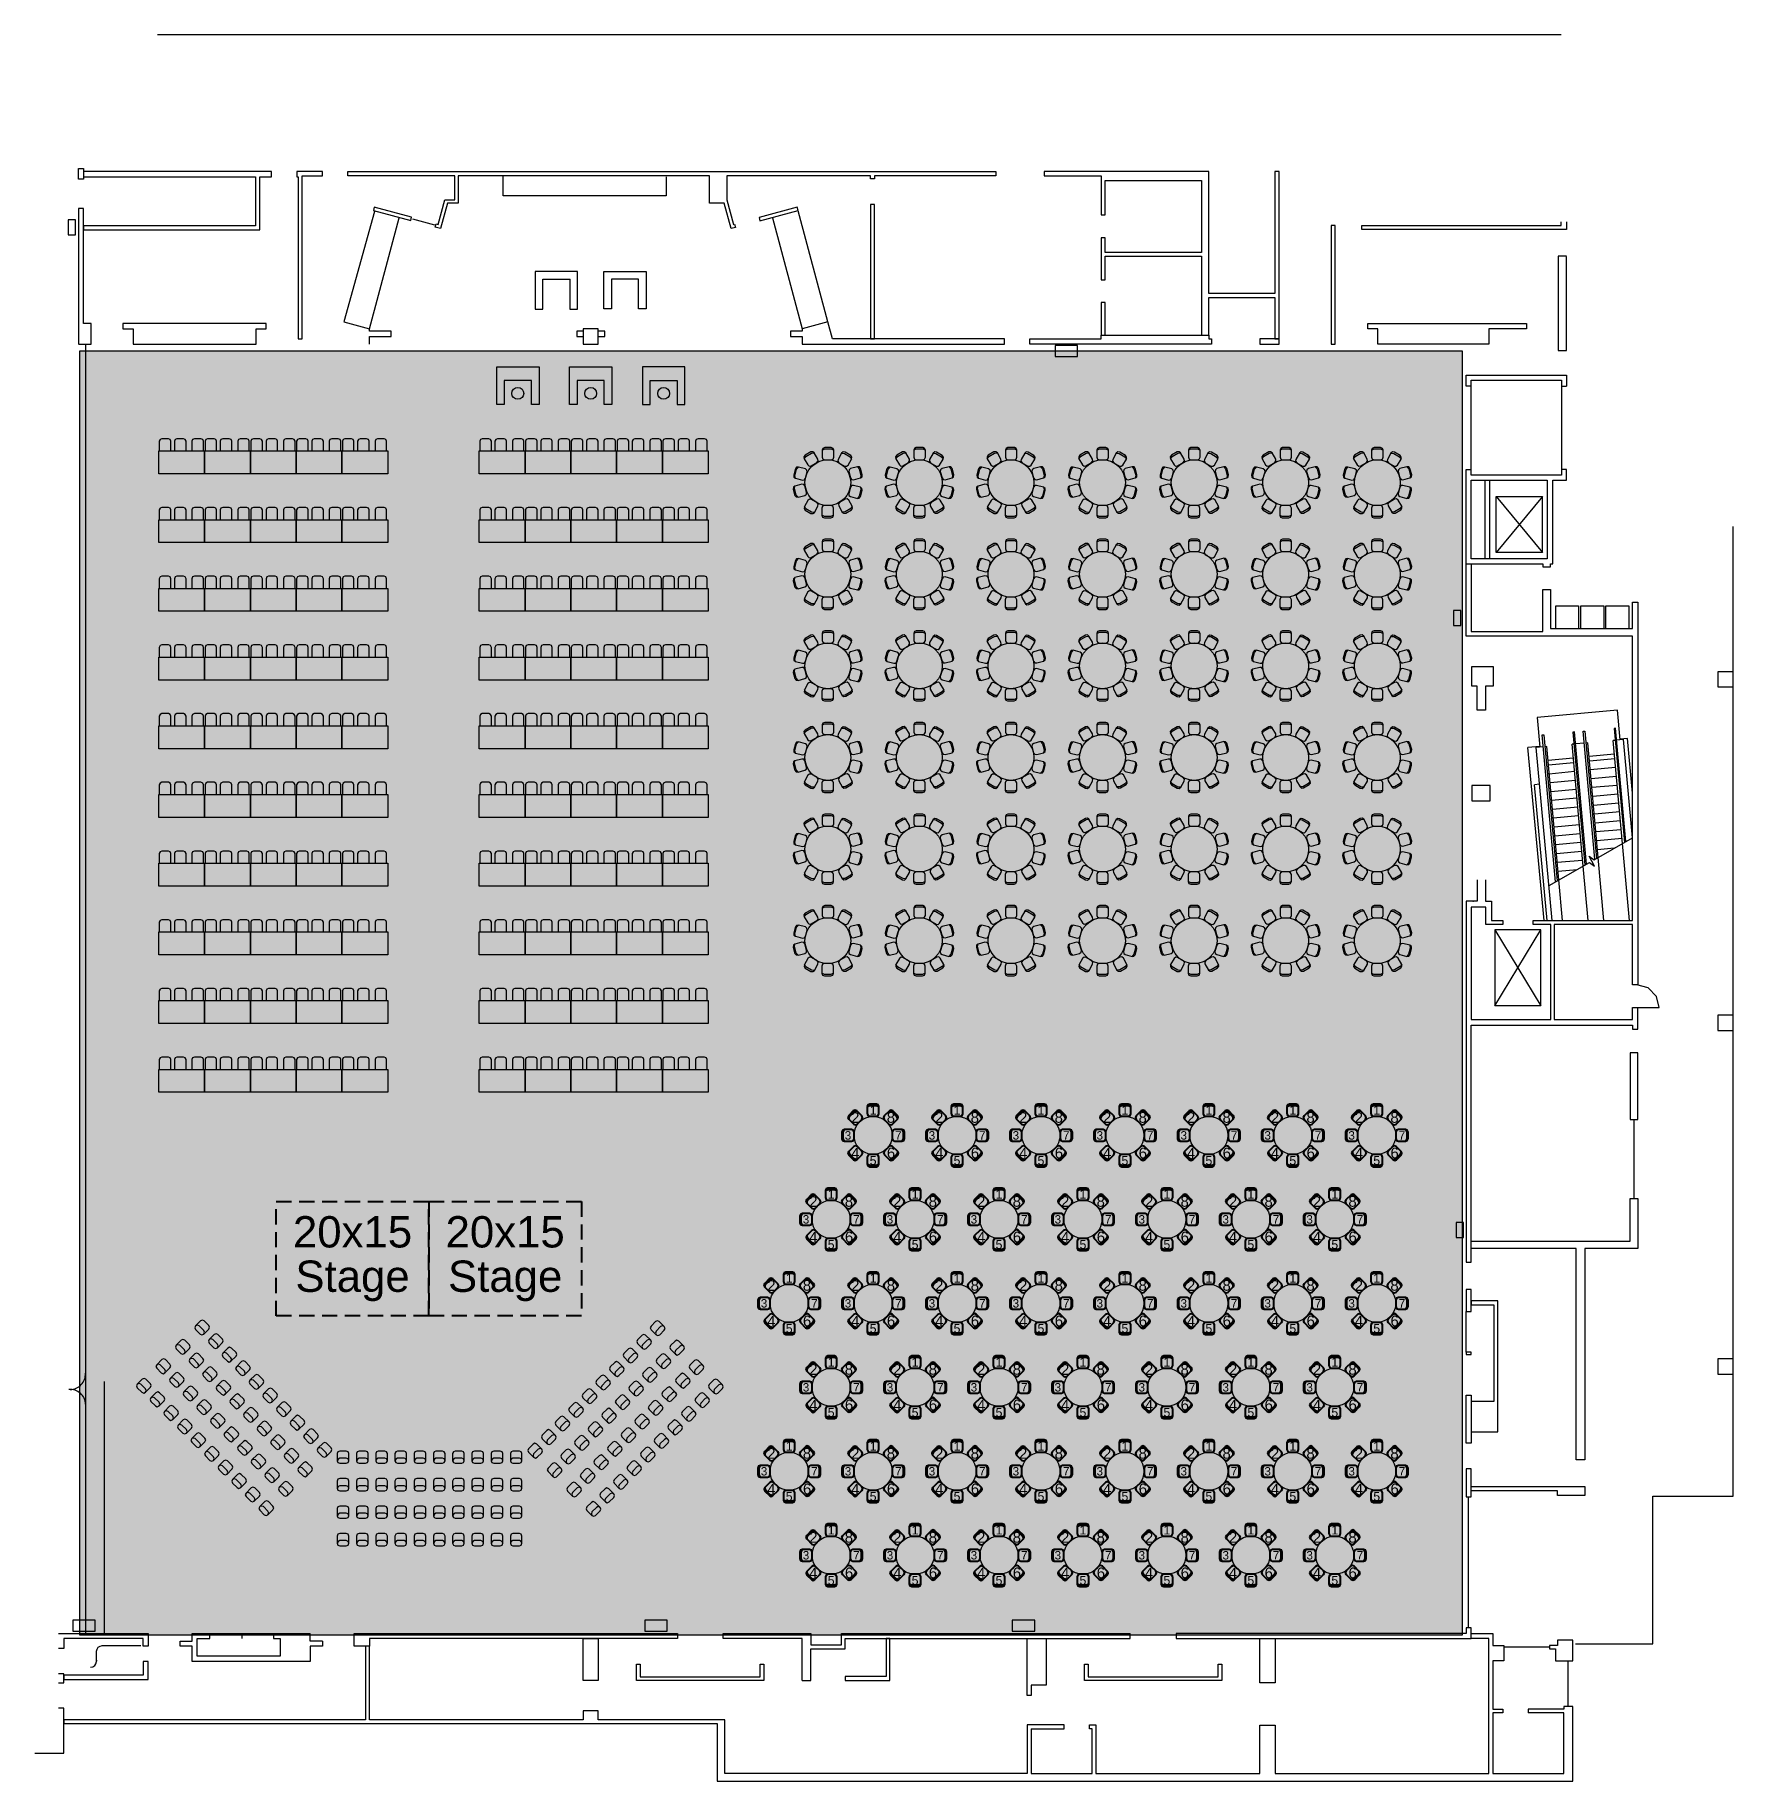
# Model space of a CAD drawing. Header units: feet. Extents: x 304 to 526, y 573 to 801.
import ezdxf

# ---------------------------------------------------------------- set-up
doc = ezdxf.new("R2010")
doc.units = ezdxf.units.FT
doc.header["$MEASUREMENT"] = 0
doc.linetypes.add('USI_Dash', pattern=[3, 2, -1])
for name, color, linetype in [('[labels]', 7, 'Continuous'), ('background', 7, 'Continuous'), ('Layer 1', 7, 'Continuous'), ('walls', 7, 'Continuous')]:
    doc.layers.add(name, color=color, linetype=linetype)
doc.styles.add('Arial', font='Arial.ttf')

msp = doc.modelspace()

# ---------------------------------------------------------------- texts
at = {"layer": '[labels]', "color": 18, "true_color": 0x000000, "attachment_point": 5, "line_spacing_factor": 0.85, "style": 'Arial'}
for s, insert, char_height, width in [('1', (413.76, 660.52), 1.16, 1.5208), ('1', (424.76, 660.52), 1.16, 1.5208), ('1', (435.76, 660.52), 1.16, 1.5208), ('1', (446.76, 660.52), 1.16, 1.5208), ('1', (457.76, 660.52), 1.16, 1.5208), ('1', (468.76, 660.52), 1.16, 1.5208), ('1', (479.76, 660.52), 1.16, 1.5208), ('2', (411.43, 659.55), 1.4, 1.9307), ('8', (416.09, 659.56), 1.4, 1.9307), ('2', (422.43, 659.55), 1.4, 1.9307), ('8', (427.09, 659.56), 1.4, 1.9307), ('2', (433.43, 659.55), 1.4, 1.9307), ('8', (438.09, 659.56), 1.4, 1.9307), ('2', (444.43, 659.55), 1.4, 1.9307), ('8', (449.09, 659.56), 1.4, 1.9307), ('2', (455.43, 659.55), 1.4, 1.9307), ('8', (460.09, 659.56), 1.4, 1.9307), ('2', (466.43, 659.55), 1.4, 1.9307), ('8', (471.09, 659.56), 1.4, 1.9307), ('2', (477.43, 659.55), 1.4, 1.9307), ('8', (482.09, 659.56), 1.4, 1.9307), ('3', (410.47, 657.21), 1.1, 1.6), ('7', (417.07, 657.22), 1.1, 1.6), ('3', (421.47, 657.21), 1.1, 1.6), ('7', (428.07, 657.22), 1.1, 1.6), ('3', (432.47, 657.21), 1.1, 1.6), ('7', (439.07, 657.22), 1.1, 1.6), ('3', (443.47, 657.21), 1.1, 1.6), ('7', (450.07, 657.22), 1.1, 1.6), ('3', (454.47, 657.21), 1.1, 1.6), ('7', (461.07, 657.22), 1.1, 1.6), ('3', (465.47, 657.21), 1.1, 1.6), ('7', (472.07, 657.22), 1.1, 1.6), ('3', (476.47, 657.21), 1.1, 1.6), ('7', (483.07, 657.22), 1.1, 1.6), ('4', (411.43, 654.89), 1.4, 1.9307), ('5', (413.76, 653.92), 1.16, 1.5208), ('6', (416.11, 654.9), 1.4, 1.9307), ('4', (422.43, 654.89), 1.4, 1.9307), ('5', (424.76, 653.92), 1.16, 1.5208), ('6', (427.11, 654.9), 1.4, 1.9307), ('4', (433.43, 654.89), 1.4, 1.9307), ('5', (435.76, 653.92), 1.16, 1.5208), ('6', (438.11, 654.9), 1.4, 1.9307), ('4', (444.43, 654.89), 1.4, 1.9307), ('5', (446.76, 653.92), 1.16, 1.5208), ('6', (449.11, 654.9), 1.4, 1.9307), ('4', (455.43, 654.89), 1.4, 1.9307), ('5', (457.76, 653.92), 1.16, 1.5208), ('6', (460.11, 654.9), 1.4, 1.9307), ('4', (466.43, 654.89), 1.4, 1.9307), ('5', (468.76, 653.92), 1.16, 1.5208), ('6', (471.11, 654.9), 1.4, 1.9307), ('4', (477.43, 654.89), 1.4, 1.9307), ('5', (479.76, 653.92), 1.16, 1.5208), ('6', (482.11, 654.9), 1.4, 1.9307), ('1', (408.26, 649.52), 1.16, 1.5208), ('1', (419.26, 649.52), 1.16, 1.5208), ('1', (430.26, 649.52), 1.16, 1.5208), ('1', (441.26, 649.52), 1.16, 1.5208), ('1', (452.26, 649.52), 1.16, 1.5208), ('1', (463.26, 649.52), 1.16, 1.5208), ('1', (474.26, 649.52), 1.16, 1.5208), ('2', (405.93, 648.55), 1.4, 1.9307), ('8', (410.59, 648.56), 1.4, 1.9307), ('2', (416.93, 648.55), 1.4, 1.9307), ('8', (421.59, 648.56), 1.4, 1.9307), ('2', (427.93, 648.55), 1.4, 1.9307), ('8', (432.59, 648.56), 1.4, 1.9307), ('2', (438.93, 648.55), 1.4, 1.9307), ('8', (443.59, 648.56), 1.4, 1.9307), ('2', (449.93, 648.55), 1.4, 1.9307), ('8', (454.59, 648.56), 1.4, 1.9307), ('2', (460.93, 648.55), 1.4, 1.9307), ('8', (465.59, 648.56), 1.4, 1.9307), ('2', (471.93, 648.55), 1.4, 1.9307), ('8', (476.59, 648.56), 1.4, 1.9307), ('20x15 Stage', (345.54, 641.06), 4.1037, 20), ('20x15 Stage', (365.54, 641.06), 4.1037, 20), ('3', (404.97, 646.21), 1.1, 1.6), ('7', (411.57, 646.22), 1.1, 1.6), ('3', (415.97, 646.21), 1.1, 1.6), ('7', (422.57, 646.22), 1.1, 1.6), ('3', (426.97, 646.21), 1.1, 1.6), ('7', (433.57, 646.22), 1.1, 1.6), ('3', (437.97, 646.21), 1.1, 1.6), ('7', (444.57, 646.22), 1.1, 1.6), ('3', (448.97, 646.21), 1.1, 1.6), ('7', (455.57, 646.22), 1.1, 1.6), ('3', (459.97, 646.21), 1.1, 1.6), ('7', (466.57, 646.22), 1.1, 1.6), ('3', (470.97, 646.21), 1.1, 1.6), ('7', (477.57, 646.22), 1.1, 1.6), ('4', (405.93, 643.89), 1.4, 1.9307), ('5', (408.26, 642.92), 1.16, 1.5208), ('6', (410.61, 643.9), 1.4, 1.9307), ('4', (416.93, 643.89), 1.4, 1.9307), ('5', (419.26, 642.92), 1.16, 1.5208), ('6', (421.61, 643.9), 1.4, 1.9307), ('4', (427.93, 643.89), 1.4, 1.9307), ('5', (430.26, 642.92), 1.16, 1.5208), ('6', (432.61, 643.9), 1.4, 1.9307), ('4', (438.93, 643.89), 1.4, 1.9307), ('5', (441.26, 642.92), 1.16, 1.5208), ('6', (443.61, 643.9), 1.4, 1.9307), ('4', (449.93, 643.89), 1.4, 1.9307), ('5', (452.26, 642.92), 1.16, 1.5208), ('6', (454.61, 643.9), 1.4, 1.9307), ('4', (460.93, 643.89), 1.4, 1.9307), ('5', (463.26, 642.92), 1.16, 1.5208), ('6', (465.61, 643.9), 1.4, 1.9307), ('4', (471.93, 643.89), 1.4, 1.9307), ('5', (474.26, 642.92), 1.16, 1.5208), ('6', (476.61, 643.9), 1.4, 1.9307), ('2', (400.43, 637.55), 1.4, 1.9307), ('1', (402.76, 638.52), 1.16, 1.5208), ('8', (405.09, 637.56), 1.4, 1.9307), ('2', (411.43, 637.55), 1.4, 1.9307), ('1', (413.76, 638.52), 1.16, 1.5208), ('8', (416.09, 637.56), 1.4, 1.9307), ('2', (422.43, 637.55), 1.4, 1.9307), ('1', (424.76, 638.52), 1.16, 1.5208), ('8', (427.09, 637.56), 1.4, 1.9307), ('2', (433.43, 637.55), 1.4, 1.9307), ('1', (435.76, 638.52), 1.16, 1.5208), ('8', (438.09, 637.56), 1.4, 1.9307), ('2', (444.43, 637.55), 1.4, 1.9307), ('1', (446.76, 638.52), 1.16, 1.5208), ('8', (449.09, 637.56), 1.4, 1.9307), ('2', (455.43, 637.55), 1.4, 1.9307), ('1', (457.76, 638.52), 1.16, 1.5208), ('8', (460.09, 637.56), 1.4, 1.9307), ('2', (466.43, 637.55), 1.4, 1.9307), ('1', (468.76, 638.52), 1.16, 1.5208), ('8', (471.09, 637.56), 1.4, 1.9307), ('2', (477.43, 637.55), 1.4, 1.9307), ('1', (479.76, 638.52), 1.16, 1.5208), ('8', (482.09, 637.56), 1.4, 1.9307), ('3', (399.47, 635.21), 1.1, 1.6), ('4', (400.43, 632.89), 1.4, 1.9307), ('6', (405.11, 632.9), 1.4, 1.9307), ('7', (406.07, 635.22), 1.1, 1.6), ('3', (410.47, 635.21), 1.1, 1.6), ('4', (411.43, 632.89), 1.4, 1.9307), ('6', (416.11, 632.9), 1.4, 1.9307), ('7', (417.07, 635.22), 1.1, 1.6), ('3', (421.47, 635.21), 1.1, 1.6), ('4', (422.43, 632.89), 1.4, 1.9307), ('6', (427.11, 632.9), 1.4, 1.9307), ('7', (428.07, 635.22), 1.1, 1.6), ('3', (432.47, 635.21), 1.1, 1.6), ('4', (433.43, 632.89), 1.4, 1.9307), ('6', (438.11, 632.9), 1.4, 1.9307), ('7', (439.07, 635.22), 1.1, 1.6), ('3', (443.47, 635.21), 1.1, 1.6), ('4', (444.43, 632.89), 1.4, 1.9307), ('6', (449.11, 632.9), 1.4, 1.9307), ('7', (450.07, 635.22), 1.1, 1.6), ('3', (454.47, 635.21), 1.1, 1.6), ('4', (455.43, 632.89), 1.4, 1.9307), ('6', (460.11, 632.9), 1.4, 1.9307), ('7', (461.07, 635.22), 1.1, 1.6), ('3', (465.47, 635.21), 1.1, 1.6), ('4', (466.43, 632.89), 1.4, 1.9307), ('6', (471.11, 632.9), 1.4, 1.9307), ('7', (472.07, 635.22), 1.1, 1.6), ('3', (476.47, 635.21), 1.1, 1.6), ('4', (477.43, 632.89), 1.4, 1.9307), ('6', (482.11, 632.9), 1.4, 1.9307), ('7', (483.07, 635.22), 1.1, 1.6), ('5', (402.76, 631.92), 1.16, 1.5208), ('5', (413.76, 631.92), 1.16, 1.5208), ('5', (424.76, 631.92), 1.16, 1.5208), ('5', (435.76, 631.92), 1.16, 1.5208), ('5', (446.76, 631.92), 1.16, 1.5208), ('5', (457.76, 631.92), 1.16, 1.5208), ('5', (468.76, 631.92), 1.16, 1.5208), ('5', (479.76, 631.92), 1.16, 1.5208), ('2', (405.93, 626.55), 1.4, 1.9307), ('1', (408.26, 627.52), 1.16, 1.5208), ('8', (410.59, 626.56), 1.4, 1.9307), ('2', (416.93, 626.55), 1.4, 1.9307), ('1', (419.26, 627.52), 1.16, 1.5208), ('8', (421.59, 626.56), 1.4, 1.9307), ('2', (427.93, 626.55), 1.4, 1.9307), ('1', (430.26, 627.52), 1.16, 1.5208), ('8', (432.59, 626.56), 1.4, 1.9307), ('2', (438.93, 626.55), 1.4, 1.9307), ('1', (441.26, 627.52), 1.16, 1.5208), ('8', (443.59, 626.56), 1.4, 1.9307), ('2', (449.93, 626.55), 1.4, 1.9307), ('1', (452.26, 627.52), 1.16, 1.5208), ('8', (454.59, 626.56), 1.4, 1.9307), ('2', (460.93, 626.55), 1.4, 1.9307), ('1', (463.26, 627.52), 1.16, 1.5208), ('8', (465.59, 626.56), 1.4, 1.9307), ('2', (471.93, 626.55), 1.4, 1.9307), ('1', (474.26, 627.52), 1.16, 1.5208), ('8', (476.59, 626.56), 1.4, 1.9307), ('3', (404.97, 624.21), 1.1, 1.6), ('7', (411.57, 624.22), 1.1, 1.6), ('3', (415.97, 624.21), 1.1, 1.6), ('7', (422.57, 624.22), 1.1, 1.6), ('3', (426.97, 624.21), 1.1, 1.6), ('7', (433.57, 624.22), 1.1, 1.6), ('3', (437.97, 624.21), 1.1, 1.6), ('7', (444.57, 624.22), 1.1, 1.6), ('3', (448.97, 624.21), 1.1, 1.6), ('7', (455.57, 624.22), 1.1, 1.6), ('3', (459.97, 624.21), 1.1, 1.6), ('7', (466.57, 624.22), 1.1, 1.6), ('3', (470.97, 624.21), 1.1, 1.6), ('7', (477.57, 624.22), 1.1, 1.6), ('4', (405.93, 621.89), 1.4, 1.9307), ('6', (410.61, 621.9), 1.4, 1.9307), ('4', (416.93, 621.89), 1.4, 1.9307), ('6', (421.61, 621.9), 1.4, 1.9307), ('4', (427.93, 621.89), 1.4, 1.9307), ('6', (432.61, 621.9), 1.4, 1.9307), ('4', (438.93, 621.89), 1.4, 1.9307), ('6', (443.61, 621.9), 1.4, 1.9307), ('4', (449.93, 621.89), 1.4, 1.9307), ('6', (454.61, 621.9), 1.4, 1.9307), ('4', (460.93, 621.89), 1.4, 1.9307), ('6', (465.61, 621.9), 1.4, 1.9307), ('4', (471.93, 621.89), 1.4, 1.9307), ('6', (476.61, 621.9), 1.4, 1.9307), ('5', (408.26, 620.92), 1.16, 1.5208), ('5', (419.26, 620.92), 1.16, 1.5208), ('5', (430.26, 620.92), 1.16, 1.5208), ('5', (441.26, 620.92), 1.16, 1.5208), ('5', (452.26, 620.92), 1.16, 1.5208), ('5', (463.26, 620.92), 1.16, 1.5208), ('5', (474.26, 620.92), 1.16, 1.5208), ('2', (400.43, 615.55), 1.4, 1.9307), ('1', (402.76, 616.52), 1.16, 1.5208), ('8', (405.09, 615.56), 1.4, 1.9307), ('2', (411.43, 615.55), 1.4, 1.9307), ('1', (413.76, 616.52), 1.16, 1.5208), ('8', (416.09, 615.56), 1.4, 1.9307), ('2', (422.43, 615.55), 1.4, 1.9307), ('1', (424.76, 616.52), 1.16, 1.5208), ('8', (427.09, 615.56), 1.4, 1.9307), ('2', (433.43, 615.55), 1.4, 1.9307), ('1', (435.76, 616.52), 1.16, 1.5208), ('8', (438.09, 615.56), 1.4, 1.9307), ('2', (444.43, 615.55), 1.4, 1.9307), ('1', (446.76, 616.52), 1.16, 1.5208), ('8', (449.09, 615.56), 1.4, 1.9307), ('2', (455.43, 615.55), 1.4, 1.9307), ('1', (457.76, 616.52), 1.16, 1.5208), ('8', (460.09, 615.56), 1.4, 1.9307), ('2', (466.43, 615.55), 1.4, 1.9307), ('1', (468.76, 616.52), 1.16, 1.5208), ('8', (471.09, 615.56), 1.4, 1.9307), ('2', (477.43, 615.55), 1.4, 1.9307), ('1', (479.76, 616.52), 1.16, 1.5208), ('8', (482.09, 615.56), 1.4, 1.9307), ('3', (399.47, 613.21), 1.1, 1.6), ('7', (406.07, 613.22), 1.1, 1.6), ('3', (410.47, 613.21), 1.1, 1.6), ('7', (417.07, 613.22), 1.1, 1.6), ('3', (421.47, 613.21), 1.1, 1.6), ('7', (428.07, 613.22), 1.1, 1.6), ('3', (432.47, 613.21), 1.1, 1.6), ('7', (439.07, 613.22), 1.1, 1.6), ('3', (443.47, 613.21), 1.1, 1.6), ('7', (450.07, 613.22), 1.1, 1.6), ('3', (454.47, 613.21), 1.1, 1.6), ('7', (461.07, 613.22), 1.1, 1.6), ('3', (465.47, 613.21), 1.1, 1.6), ('7', (472.07, 613.22), 1.1, 1.6), ('3', (476.47, 613.21), 1.1, 1.6), ('7', (483.07, 613.22), 1.1, 1.6), ('4', (400.43, 610.89), 1.4, 1.9307), ('6', (405.11, 610.9), 1.4, 1.9307), ('4', (411.43, 610.89), 1.4, 1.9307), ('6', (416.11, 610.9), 1.4, 1.9307), ('4', (422.43, 610.89), 1.4, 1.9307), ('6', (427.11, 610.9), 1.4, 1.9307), ('4', (433.43, 610.89), 1.4, 1.9307), ('6', (438.11, 610.9), 1.4, 1.9307), ('4', (444.43, 610.89), 1.4, 1.9307), ('6', (449.11, 610.9), 1.4, 1.9307), ('4', (455.43, 610.89), 1.4, 1.9307), ('6', (460.11, 610.9), 1.4, 1.9307), ('4', (466.43, 610.89), 1.4, 1.9307), ('6', (471.11, 610.9), 1.4, 1.9307), ('4', (477.43, 610.89), 1.4, 1.9307), ('6', (482.11, 610.9), 1.4, 1.9307), ('5', (402.76, 609.92), 1.16, 1.5208), ('5', (413.76, 609.92), 1.16, 1.5208), ('5', (424.76, 609.92), 1.16, 1.5208), ('5', (435.76, 609.92), 1.16, 1.5208), ('5', (446.76, 609.92), 1.16, 1.5208), ('5', (457.76, 609.92), 1.16, 1.5208), ('5', (468.76, 609.92), 1.16, 1.5208), ('5', (479.76, 609.92), 1.16, 1.5208), ('2', (405.93, 604.55), 1.4, 1.9307), ('1', (408.26, 605.52), 1.16, 1.5208), ('8', (410.59, 604.56), 1.4, 1.9307), ('2', (416.93, 604.55), 1.4, 1.9307), ('1', (419.26, 605.52), 1.16, 1.5208), ('8', (421.59, 604.56), 1.4, 1.9307), ('2', (427.93, 604.55), 1.4, 1.9307), ('1', (430.26, 605.52), 1.16, 1.5208), ('8', (432.59, 604.56), 1.4, 1.9307), ('2', (438.93, 604.55), 1.4, 1.9307), ('1', (441.26, 605.52), 1.16, 1.5208), ('8', (443.59, 604.56), 1.4, 1.9307), ('2', (449.93, 604.55), 1.4, 1.9307), ('1', (452.26, 605.52), 1.16, 1.5208), ('8', (454.59, 604.56), 1.4, 1.9307), ('2', (460.93, 604.55), 1.4, 1.9307), ('1', (463.26, 605.52), 1.16, 1.5208), ('8', (465.59, 604.56), 1.4, 1.9307), ('2', (471.93, 604.55), 1.4, 1.9307), ('1', (474.26, 605.52), 1.16, 1.5208), ('8', (476.59, 604.56), 1.4, 1.9307), ('3', (404.97, 602.21), 1.1, 1.6), ('7', (411.57, 602.22), 1.1, 1.6), ('3', (415.97, 602.21), 1.1, 1.6), ('7', (422.57, 602.22), 1.1, 1.6), ('3', (426.97, 602.21), 1.1, 1.6), ('7', (433.57, 602.22), 1.1, 1.6), ('3', (437.97, 602.21), 1.1, 1.6), ('7', (444.57, 602.22), 1.1, 1.6), ('3', (448.97, 602.21), 1.1, 1.6), ('7', (455.57, 602.22), 1.1, 1.6), ('3', (459.97, 602.21), 1.1, 1.6), ('7', (466.57, 602.22), 1.1, 1.6), ('3', (470.97, 602.21), 1.1, 1.6), ('7', (477.57, 602.22), 1.1, 1.6), ('4', (405.93, 599.89), 1.4, 1.9307), ('5', (408.26, 598.92), 1.16, 1.5208), ('6', (410.61, 599.9), 1.4, 1.9307), ('4', (416.93, 599.89), 1.4, 1.9307), ('5', (419.26, 598.92), 1.16, 1.5208), ('6', (421.61, 599.9), 1.4, 1.9307), ('4', (427.93, 599.89), 1.4, 1.9307), ('5', (430.26, 598.92), 1.16, 1.5208), ('6', (432.61, 599.9), 1.4, 1.9307), ('4', (438.93, 599.89), 1.4, 1.9307), ('5', (441.26, 598.92), 1.16, 1.5208), ('6', (443.61, 599.9), 1.4, 1.9307), ('4', (449.93, 599.89), 1.4, 1.9307), ('5', (452.26, 598.92), 1.16, 1.5208), ('6', (454.61, 599.9), 1.4, 1.9307), ('4', (460.93, 599.89), 1.4, 1.9307), ('5', (463.26, 598.92), 1.16, 1.5208), ('6', (465.61, 599.9), 1.4, 1.9307), ('4', (471.93, 599.89), 1.4, 1.9307), ('5', (474.26, 598.92), 1.16, 1.5208), ('6', (476.61, 599.9), 1.4, 1.9307)]:
    msp.add_mtext(s, dxfattribs=dict(at, insert=insert, char_height=char_height, width=width))

# ---------------------------------------------------------------- hatches: boundary and pattern name
at = {"layer": 'background', "lineweight": 0, "true_color": 0xe6e6e6, "transparency": 33554687}
h = msp.add_hatch(color=254, dxfattribs=at)
h.dxf.hatch_style = 1
h.paths.add_polyline_path([(491, 759.96), (309.75, 759.96), (309.75, 591.8), (491, 591.8)])
at = {"layer": 'Layer 1', "lineweight": 0, "true_color": 0xf9cb9c, "transparency": 33554687}
h = msp.add_hatch(color=31, dxfattribs=at)
h.dxf.hatch_style = 1
h.paths.add_polyline_path([(326.15, 746.87), (326.15, 743.87), (320.15, 743.87), (320.15, 746.87)])
h = msp.add_hatch(color=31, dxfattribs=at)
h.dxf.hatch_style = 1
h.paths.add_polyline_path([(332.15, 746.87), (332.15, 743.87), (326.15, 743.87), (326.15, 746.87)])
h = msp.add_hatch(color=31, dxfattribs=at)
h.dxf.hatch_style = 1
h.paths.add_polyline_path([(338.15, 746.87), (338.15, 743.87), (332.15, 743.87), (332.15, 746.87)])
h = msp.add_hatch(color=31, dxfattribs=at)
h.dxf.hatch_style = 1
h.paths.add_polyline_path([(344.15, 746.87), (344.15, 743.87), (338.15, 743.87), (338.15, 746.87)])
h = msp.add_hatch(color=31, dxfattribs=at)
h.dxf.hatch_style = 1
h.paths.add_polyline_path([(350.15, 746.87), (350.15, 743.87), (344.15, 743.87), (344.15, 746.87)])
h = msp.add_hatch(color=31, dxfattribs=at)
h.dxf.hatch_style = 1
h.paths.add_polyline_path([(368.15, 746.87), (368.15, 743.87), (362.15, 743.87), (362.15, 746.87)])
h = msp.add_hatch(color=31, dxfattribs=at)
h.dxf.hatch_style = 1
h.paths.add_polyline_path([(374.15, 746.87), (374.15, 743.87), (368.15, 743.87), (368.15, 746.87)])
h = msp.add_hatch(color=31, dxfattribs=at)
h.dxf.hatch_style = 1
h.paths.add_polyline_path([(380.15, 746.87), (380.15, 743.87), (374.15, 743.87), (374.15, 746.87)])
h = msp.add_hatch(color=31, dxfattribs=at)
h.dxf.hatch_style = 1
h.paths.add_polyline_path([(386.15, 746.87), (386.15, 743.87), (380.15, 743.87), (380.15, 746.87)])
h = msp.add_hatch(color=31, dxfattribs=at)
h.dxf.hatch_style = 1
h.paths.add_polyline_path([(392.15, 746.87), (392.15, 743.87), (386.15, 743.87), (386.15, 746.87)])
at = {"layer": 'Layer 1', "lineweight": 0, "true_color": 0xffe599, "transparency": 33554687}
h = msp.add_hatch(color=41, dxfattribs=at)
edge = h.paths.add_edge_path(flags=0)
edge.add_ellipse((407.83, 742.72), major_axis=(3, 0), ratio=1, start_angle=0.0057, end_angle=360, ccw=False)
edge.add_line((410.83, 742.72), (410.83, 742.72))
h = msp.add_hatch(color=41, dxfattribs=at)
edge = h.paths.add_edge_path(flags=0)
edge.add_ellipse((419.83, 742.72), major_axis=(3, 0), ratio=1, start_angle=0.0057, end_angle=360, ccw=False)
edge.add_line((422.83, 742.72), (422.83, 742.72))
h = msp.add_hatch(color=41, dxfattribs=at)
edge = h.paths.add_edge_path(flags=0)
edge.add_ellipse((431.83, 742.72), major_axis=(3, 0), ratio=1, start_angle=0.0057, end_angle=360, ccw=False)
edge.add_line((434.83, 742.72), (434.83, 742.72))
h = msp.add_hatch(color=41, dxfattribs=at)
edge = h.paths.add_edge_path(flags=0)
edge.add_ellipse((443.83, 742.72), major_axis=(3, 0), ratio=1, start_angle=0.0057, end_angle=360, ccw=False)
edge.add_line((446.83, 742.72), (446.83, 742.72))
h = msp.add_hatch(color=41, dxfattribs=at)
edge = h.paths.add_edge_path(flags=0)
edge.add_ellipse((455.83, 742.72), major_axis=(3, 0), ratio=1, start_angle=0.0057, end_angle=360, ccw=False)
edge.add_line((458.83, 742.72), (458.83, 742.72))
h = msp.add_hatch(color=41, dxfattribs=at)
edge = h.paths.add_edge_path(flags=0)
edge.add_ellipse((467.83, 742.72), major_axis=(3, 0), ratio=1, start_angle=0.0057, end_angle=360, ccw=False)
edge.add_line((470.83, 742.72), (470.83, 742.72))
h = msp.add_hatch(color=41, dxfattribs=at)
edge = h.paths.add_edge_path(flags=0)
edge.add_ellipse((479.83, 742.72), major_axis=(3, 0), ratio=1, start_angle=0.0057, end_angle=360, ccw=False)
edge.add_line((482.83, 742.72), (482.83, 742.72))
at = {"layer": 'Layer 1', "lineweight": 0, "true_color": 0xf9cb9c, "transparency": 33554687}
h = msp.add_hatch(color=31, dxfattribs=at)
h.dxf.hatch_style = 1
h.paths.add_polyline_path([(326.15, 737.87), (326.15, 734.87), (320.15, 734.87), (320.15, 737.87)])
h = msp.add_hatch(color=31, dxfattribs=at)
h.dxf.hatch_style = 1
h.paths.add_polyline_path([(332.15, 737.87), (332.15, 734.87), (326.15, 734.87), (326.15, 737.87)])
h = msp.add_hatch(color=31, dxfattribs=at)
h.dxf.hatch_style = 1
h.paths.add_polyline_path([(338.15, 737.87), (338.15, 734.87), (332.15, 734.87), (332.15, 737.87)])
h = msp.add_hatch(color=31, dxfattribs=at)
h.dxf.hatch_style = 1
h.paths.add_polyline_path([(344.15, 737.87), (344.15, 734.87), (338.15, 734.87), (338.15, 737.87)])
h = msp.add_hatch(color=31, dxfattribs=at)
h.dxf.hatch_style = 1
h.paths.add_polyline_path([(350.15, 737.87), (350.15, 734.87), (344.15, 734.87), (344.15, 737.87)])
h = msp.add_hatch(color=31, dxfattribs=at)
h.dxf.hatch_style = 1
h.paths.add_polyline_path([(368.15, 737.87), (368.15, 734.87), (362.15, 734.87), (362.15, 737.87)])
h = msp.add_hatch(color=31, dxfattribs=at)
h.dxf.hatch_style = 1
h.paths.add_polyline_path([(374.15, 737.87), (374.15, 734.87), (368.15, 734.87), (368.15, 737.87)])
h = msp.add_hatch(color=31, dxfattribs=at)
h.dxf.hatch_style = 1
h.paths.add_polyline_path([(380.15, 737.87), (380.15, 734.87), (374.15, 734.87), (374.15, 737.87)])
h = msp.add_hatch(color=31, dxfattribs=at)
h.dxf.hatch_style = 1
h.paths.add_polyline_path([(386.15, 737.87), (386.15, 734.87), (380.15, 734.87), (380.15, 737.87)])
h = msp.add_hatch(color=31, dxfattribs=at)
h.dxf.hatch_style = 1
h.paths.add_polyline_path([(392.15, 737.87), (392.15, 734.87), (386.15, 734.87), (386.15, 737.87)])
at = {"layer": 'Layer 1', "lineweight": 0, "true_color": 0xffe599, "transparency": 33554687}
h = msp.add_hatch(color=41, dxfattribs=at)
edge = h.paths.add_edge_path(flags=0)
edge.add_ellipse((407.83, 730.72), major_axis=(3, 0), ratio=1, start_angle=0.0057, end_angle=360, ccw=False)
edge.add_line((410.83, 730.72), (410.83, 730.72))
h = msp.add_hatch(color=41, dxfattribs=at)
edge = h.paths.add_edge_path(flags=0)
edge.add_ellipse((419.83, 730.72), major_axis=(3, 0), ratio=1, start_angle=0.0057, end_angle=360, ccw=False)
edge.add_line((422.83, 730.72), (422.83, 730.72))
h = msp.add_hatch(color=41, dxfattribs=at)
edge = h.paths.add_edge_path(flags=0)
edge.add_ellipse((431.83, 730.72), major_axis=(3, 0), ratio=1, start_angle=0.0057, end_angle=360, ccw=False)
edge.add_line((434.83, 730.72), (434.83, 730.72))
h = msp.add_hatch(color=41, dxfattribs=at)
edge = h.paths.add_edge_path(flags=0)
edge.add_ellipse((443.83, 730.72), major_axis=(3, 0), ratio=1, start_angle=0.0057, end_angle=360, ccw=False)
edge.add_line((446.83, 730.72), (446.83, 730.72))
h = msp.add_hatch(color=41, dxfattribs=at)
edge = h.paths.add_edge_path(flags=0)
edge.add_ellipse((455.83, 730.72), major_axis=(3, 0), ratio=1, start_angle=0.0057, end_angle=360, ccw=False)
edge.add_line((458.83, 730.72), (458.83, 730.72))
h = msp.add_hatch(color=41, dxfattribs=at)
edge = h.paths.add_edge_path(flags=0)
edge.add_ellipse((467.83, 730.72), major_axis=(3, 0), ratio=1, start_angle=0.0057, end_angle=360, ccw=False)
edge.add_line((470.83, 730.72), (470.83, 730.72))
h = msp.add_hatch(color=41, dxfattribs=at)
edge = h.paths.add_edge_path(flags=0)
edge.add_ellipse((479.83, 730.72), major_axis=(3, 0), ratio=1, start_angle=0.0057, end_angle=360, ccw=False)
edge.add_line((482.83, 730.72), (482.83, 730.72))
at = {"layer": 'Layer 1', "lineweight": 0, "true_color": 0xf9cb9c, "transparency": 33554687}
h = msp.add_hatch(color=31, dxfattribs=at)
h.dxf.hatch_style = 1
h.paths.add_polyline_path([(326.15, 728.87), (326.15, 725.87), (320.15, 725.87), (320.15, 728.87)])
h = msp.add_hatch(color=31, dxfattribs=at)
h.dxf.hatch_style = 1
h.paths.add_polyline_path([(332.15, 728.87), (332.15, 725.87), (326.15, 725.87), (326.15, 728.87)])
h = msp.add_hatch(color=31, dxfattribs=at)
h.dxf.hatch_style = 1
h.paths.add_polyline_path([(338.15, 728.87), (338.15, 725.87), (332.15, 725.87), (332.15, 728.87)])
h = msp.add_hatch(color=31, dxfattribs=at)
h.dxf.hatch_style = 1
h.paths.add_polyline_path([(344.15, 728.87), (344.15, 725.87), (338.15, 725.87), (338.15, 728.87)])
h = msp.add_hatch(color=31, dxfattribs=at)
h.dxf.hatch_style = 1
h.paths.add_polyline_path([(350.15, 728.87), (350.15, 725.87), (344.15, 725.87), (344.15, 728.87)])
h = msp.add_hatch(color=31, dxfattribs=at)
h.dxf.hatch_style = 1
h.paths.add_polyline_path([(368.15, 728.87), (368.15, 725.87), (362.15, 725.87), (362.15, 728.87)])
h = msp.add_hatch(color=31, dxfattribs=at)
h.dxf.hatch_style = 1
h.paths.add_polyline_path([(374.15, 728.87), (374.15, 725.87), (368.15, 725.87), (368.15, 728.87)])
h = msp.add_hatch(color=31, dxfattribs=at)
h.dxf.hatch_style = 1
h.paths.add_polyline_path([(380.15, 728.87), (380.15, 725.87), (374.15, 725.87), (374.15, 728.87)])
h = msp.add_hatch(color=31, dxfattribs=at)
h.dxf.hatch_style = 1
h.paths.add_polyline_path([(386.15, 728.87), (386.15, 725.87), (380.15, 725.87), (380.15, 728.87)])
h = msp.add_hatch(color=31, dxfattribs=at)
h.dxf.hatch_style = 1
h.paths.add_polyline_path([(392.15, 728.87), (392.15, 725.87), (386.15, 725.87), (386.15, 728.87)])
at = {"layer": 'Layer 1', "lineweight": 0, "true_color": 0xffe599, "transparency": 33554687}
h = msp.add_hatch(color=41, dxfattribs=at)
edge = h.paths.add_edge_path(flags=0)
edge.add_ellipse((407.83, 718.72), major_axis=(3, 0), ratio=1, start_angle=0.0057, end_angle=360, ccw=False)
edge.add_line((410.83, 718.72), (410.83, 718.72))
h = msp.add_hatch(color=41, dxfattribs=at)
edge = h.paths.add_edge_path(flags=0)
edge.add_ellipse((419.83, 718.72), major_axis=(3, 0), ratio=1, start_angle=0.0057, end_angle=360, ccw=False)
edge.add_line((422.83, 718.72), (422.83, 718.72))
h = msp.add_hatch(color=41, dxfattribs=at)
edge = h.paths.add_edge_path(flags=0)
edge.add_ellipse((431.83, 718.72), major_axis=(3, 0), ratio=1, start_angle=0.0057, end_angle=360, ccw=False)
edge.add_line((434.83, 718.72), (434.83, 718.72))
h = msp.add_hatch(color=41, dxfattribs=at)
edge = h.paths.add_edge_path(flags=0)
edge.add_ellipse((443.83, 718.72), major_axis=(3, 0), ratio=1, start_angle=0.0057, end_angle=360, ccw=False)
edge.add_line((446.83, 718.72), (446.83, 718.72))
h = msp.add_hatch(color=41, dxfattribs=at)
edge = h.paths.add_edge_path(flags=0)
edge.add_ellipse((455.83, 718.72), major_axis=(3, 0), ratio=1, start_angle=0.0057, end_angle=360, ccw=False)
edge.add_line((458.83, 718.72), (458.83, 718.72))
h = msp.add_hatch(color=41, dxfattribs=at)
edge = h.paths.add_edge_path(flags=0)
edge.add_ellipse((467.83, 718.72), major_axis=(3, 0), ratio=1, start_angle=0.0057, end_angle=360, ccw=False)
edge.add_line((470.83, 718.72), (470.83, 718.72))
h = msp.add_hatch(color=41, dxfattribs=at)
edge = h.paths.add_edge_path(flags=0)
edge.add_ellipse((479.83, 718.72), major_axis=(3, 0), ratio=1, start_angle=0.0057, end_angle=360, ccw=False)
edge.add_line((482.83, 718.72), (482.83, 718.72))
at = {"layer": 'Layer 1', "lineweight": 0, "true_color": 0xf9cb9c, "transparency": 33554687}
h = msp.add_hatch(color=31, dxfattribs=at)
h.dxf.hatch_style = 1
h.paths.add_polyline_path([(326.15, 719.87), (326.15, 716.87), (320.15, 716.87), (320.15, 719.87)])
h = msp.add_hatch(color=31, dxfattribs=at)
h.dxf.hatch_style = 1
h.paths.add_polyline_path([(332.15, 719.87), (332.15, 716.87), (326.15, 716.87), (326.15, 719.87)])
h = msp.add_hatch(color=31, dxfattribs=at)
h.dxf.hatch_style = 1
h.paths.add_polyline_path([(338.15, 719.87), (338.15, 716.87), (332.15, 716.87), (332.15, 719.87)])
h = msp.add_hatch(color=31, dxfattribs=at)
h.dxf.hatch_style = 1
h.paths.add_polyline_path([(344.15, 719.87), (344.15, 716.87), (338.15, 716.87), (338.15, 719.87)])
h = msp.add_hatch(color=31, dxfattribs=at)
h.dxf.hatch_style = 1
h.paths.add_polyline_path([(350.15, 719.87), (350.15, 716.87), (344.15, 716.87), (344.15, 719.87)])
h = msp.add_hatch(color=31, dxfattribs=at)
h.dxf.hatch_style = 1
h.paths.add_polyline_path([(368.15, 719.87), (368.15, 716.87), (362.15, 716.87), (362.15, 719.87)])
h = msp.add_hatch(color=31, dxfattribs=at)
h.dxf.hatch_style = 1
h.paths.add_polyline_path([(374.15, 719.87), (374.15, 716.87), (368.15, 716.87), (368.15, 719.87)])
h = msp.add_hatch(color=31, dxfattribs=at)
h.dxf.hatch_style = 1
h.paths.add_polyline_path([(380.15, 719.87), (380.15, 716.87), (374.15, 716.87), (374.15, 719.87)])
h = msp.add_hatch(color=31, dxfattribs=at)
h.dxf.hatch_style = 1
h.paths.add_polyline_path([(386.15, 719.87), (386.15, 716.87), (380.15, 716.87), (380.15, 719.87)])
h = msp.add_hatch(color=31, dxfattribs=at)
h.dxf.hatch_style = 1
h.paths.add_polyline_path([(392.15, 719.87), (392.15, 716.87), (386.15, 716.87), (386.15, 719.87)])
h = msp.add_hatch(color=31, dxfattribs=at)
h.dxf.hatch_style = 1
h.paths.add_polyline_path([(326.15, 710.87), (326.15, 707.87), (320.15, 707.87), (320.15, 710.87)])
h = msp.add_hatch(color=31, dxfattribs=at)
h.dxf.hatch_style = 1
h.paths.add_polyline_path([(332.15, 710.87), (332.15, 707.87), (326.15, 707.87), (326.15, 710.87)])
h = msp.add_hatch(color=31, dxfattribs=at)
h.dxf.hatch_style = 1
h.paths.add_polyline_path([(338.15, 710.87), (338.15, 707.87), (332.15, 707.87), (332.15, 710.87)])
h = msp.add_hatch(color=31, dxfattribs=at)
h.dxf.hatch_style = 1
h.paths.add_polyline_path([(344.15, 710.87), (344.15, 707.87), (338.15, 707.87), (338.15, 710.87)])
h = msp.add_hatch(color=31, dxfattribs=at)
h.dxf.hatch_style = 1
h.paths.add_polyline_path([(350.15, 710.87), (350.15, 707.87), (344.15, 707.87), (344.15, 710.87)])
h = msp.add_hatch(color=31, dxfattribs=at)
h.dxf.hatch_style = 1
h.paths.add_polyline_path([(368.15, 710.87), (368.15, 707.87), (362.15, 707.87), (362.15, 710.87)])
h = msp.add_hatch(color=31, dxfattribs=at)
h.dxf.hatch_style = 1
h.paths.add_polyline_path([(374.15, 710.87), (374.15, 707.87), (368.15, 707.87), (368.15, 710.87)])
h = msp.add_hatch(color=31, dxfattribs=at)
h.dxf.hatch_style = 1
h.paths.add_polyline_path([(380.15, 710.87), (380.15, 707.87), (374.15, 707.87), (374.15, 710.87)])
h = msp.add_hatch(color=31, dxfattribs=at)
h.dxf.hatch_style = 1
h.paths.add_polyline_path([(386.15, 710.87), (386.15, 707.87), (380.15, 707.87), (380.15, 710.87)])
h = msp.add_hatch(color=31, dxfattribs=at)
h.dxf.hatch_style = 1
h.paths.add_polyline_path([(392.15, 710.87), (392.15, 707.87), (386.15, 707.87), (386.15, 710.87)])
at = {"layer": 'Layer 1', "lineweight": 0, "true_color": 0xffe599, "transparency": 33554687}
h = msp.add_hatch(color=41, dxfattribs=at)
edge = h.paths.add_edge_path(flags=0)
edge.add_ellipse((407.83, 706.72), major_axis=(3, 0), ratio=1, start_angle=0.0057, end_angle=360, ccw=False)
edge.add_line((410.83, 706.72), (410.83, 706.72))
h = msp.add_hatch(color=41, dxfattribs=at)
edge = h.paths.add_edge_path(flags=0)
edge.add_ellipse((419.83, 706.72), major_axis=(3, 0), ratio=1, start_angle=0.0057, end_angle=360, ccw=False)
edge.add_line((422.83, 706.72), (422.83, 706.72))
h = msp.add_hatch(color=41, dxfattribs=at)
edge = h.paths.add_edge_path(flags=0)
edge.add_ellipse((431.83, 706.72), major_axis=(3, 0), ratio=1, start_angle=0.0057, end_angle=360, ccw=False)
edge.add_line((434.83, 706.72), (434.83, 706.72))
h = msp.add_hatch(color=41, dxfattribs=at)
edge = h.paths.add_edge_path(flags=0)
edge.add_ellipse((443.83, 706.72), major_axis=(3, 0), ratio=1, start_angle=0.0057, end_angle=360, ccw=False)
edge.add_line((446.83, 706.72), (446.83, 706.72))
h = msp.add_hatch(color=41, dxfattribs=at)
edge = h.paths.add_edge_path(flags=0)
edge.add_ellipse((455.83, 706.72), major_axis=(3, 0), ratio=1, start_angle=0.0057, end_angle=360, ccw=False)
edge.add_line((458.83, 706.72), (458.83, 706.72))
h = msp.add_hatch(color=41, dxfattribs=at)
edge = h.paths.add_edge_path(flags=0)
edge.add_ellipse((467.83, 706.72), major_axis=(3, 0), ratio=1, start_angle=0.0057, end_angle=360, ccw=False)
edge.add_line((470.83, 706.72), (470.83, 706.72))
h = msp.add_hatch(color=41, dxfattribs=at)
edge = h.paths.add_edge_path(flags=0)
edge.add_ellipse((479.83, 706.72), major_axis=(3, 0), ratio=1, start_angle=0.0057, end_angle=360, ccw=False)
edge.add_line((482.83, 706.72), (482.83, 706.72))
at = {"layer": 'Layer 1', "lineweight": 0, "true_color": 0xf9cb9c, "transparency": 33554687}
h = msp.add_hatch(color=31, dxfattribs=at)
h.dxf.hatch_style = 1
h.paths.add_polyline_path([(326.15, 701.87), (326.15, 698.87), (320.15, 698.87), (320.15, 701.87)])
h = msp.add_hatch(color=31, dxfattribs=at)
h.dxf.hatch_style = 1
h.paths.add_polyline_path([(332.15, 701.87), (332.15, 698.87), (326.15, 698.87), (326.15, 701.87)])
h = msp.add_hatch(color=31, dxfattribs=at)
h.dxf.hatch_style = 1
h.paths.add_polyline_path([(338.15, 701.87), (338.15, 698.87), (332.15, 698.87), (332.15, 701.87)])
h = msp.add_hatch(color=31, dxfattribs=at)
h.dxf.hatch_style = 1
h.paths.add_polyline_path([(344.15, 701.87), (344.15, 698.87), (338.15, 698.87), (338.15, 701.87)])
h = msp.add_hatch(color=31, dxfattribs=at)
h.dxf.hatch_style = 1
h.paths.add_polyline_path([(350.15, 701.87), (350.15, 698.87), (344.15, 698.87), (344.15, 701.87)])
h = msp.add_hatch(color=31, dxfattribs=at)
h.dxf.hatch_style = 1
h.paths.add_polyline_path([(368.15, 701.87), (368.15, 698.87), (362.15, 698.87), (362.15, 701.87)])
h = msp.add_hatch(color=31, dxfattribs=at)
h.dxf.hatch_style = 1
h.paths.add_polyline_path([(374.15, 701.87), (374.15, 698.87), (368.15, 698.87), (368.15, 701.87)])
h = msp.add_hatch(color=31, dxfattribs=at)
h.dxf.hatch_style = 1
h.paths.add_polyline_path([(380.15, 701.87), (380.15, 698.87), (374.15, 698.87), (374.15, 701.87)])
h = msp.add_hatch(color=31, dxfattribs=at)
h.dxf.hatch_style = 1
h.paths.add_polyline_path([(386.15, 701.87), (386.15, 698.87), (380.15, 698.87), (380.15, 701.87)])
h = msp.add_hatch(color=31, dxfattribs=at)
h.dxf.hatch_style = 1
h.paths.add_polyline_path([(392.15, 701.87), (392.15, 698.87), (386.15, 698.87), (386.15, 701.87)])
at = {"layer": 'Layer 1', "lineweight": 0, "true_color": 0xffe599, "transparency": 33554687}
h = msp.add_hatch(color=41, dxfattribs=at)
edge = h.paths.add_edge_path(flags=0)
edge.add_ellipse((407.83, 694.72), major_axis=(3, 0), ratio=1, start_angle=0.0057, end_angle=360, ccw=False)
edge.add_line((410.83, 694.72), (410.83, 694.72))
h = msp.add_hatch(color=41, dxfattribs=at)
edge = h.paths.add_edge_path(flags=0)
edge.add_ellipse((419.83, 694.72), major_axis=(3, 0), ratio=1, start_angle=0.0057, end_angle=360, ccw=False)
edge.add_line((422.83, 694.72), (422.83, 694.72))
h = msp.add_hatch(color=41, dxfattribs=at)
edge = h.paths.add_edge_path(flags=0)
edge.add_ellipse((431.83, 694.72), major_axis=(3, 0), ratio=1, start_angle=0.0057, end_angle=360, ccw=False)
edge.add_line((434.83, 694.72), (434.83, 694.72))
h = msp.add_hatch(color=41, dxfattribs=at)
edge = h.paths.add_edge_path(flags=0)
edge.add_ellipse((443.83, 694.72), major_axis=(3, 0), ratio=1, start_angle=0.0057, end_angle=360, ccw=False)
edge.add_line((446.83, 694.72), (446.83, 694.72))
h = msp.add_hatch(color=41, dxfattribs=at)
edge = h.paths.add_edge_path(flags=0)
edge.add_ellipse((455.83, 694.72), major_axis=(3, 0), ratio=1, start_angle=0.0057, end_angle=360, ccw=False)
edge.add_line((458.83, 694.72), (458.83, 694.72))
h = msp.add_hatch(color=41, dxfattribs=at)
edge = h.paths.add_edge_path(flags=0)
edge.add_ellipse((467.83, 694.72), major_axis=(3, 0), ratio=1, start_angle=0.0057, end_angle=360, ccw=False)
edge.add_line((470.83, 694.72), (470.83, 694.72))
h = msp.add_hatch(color=41, dxfattribs=at)
edge = h.paths.add_edge_path(flags=0)
edge.add_ellipse((479.83, 694.72), major_axis=(3, 0), ratio=1, start_angle=0.0057, end_angle=360, ccw=False)
edge.add_line((482.83, 694.72), (482.83, 694.72))
at = {"layer": 'Layer 1', "lineweight": 0, "true_color": 0xf9cb9c, "transparency": 33554687}
h = msp.add_hatch(color=31, dxfattribs=at)
h.dxf.hatch_style = 1
h.paths.add_polyline_path([(326.15, 692.87), (326.15, 689.87), (320.15, 689.87), (320.15, 692.87)])
h = msp.add_hatch(color=31, dxfattribs=at)
h.dxf.hatch_style = 1
h.paths.add_polyline_path([(332.15, 692.87), (332.15, 689.87), (326.15, 689.87), (326.15, 692.87)])
h = msp.add_hatch(color=31, dxfattribs=at)
h.dxf.hatch_style = 1
h.paths.add_polyline_path([(338.15, 692.87), (338.15, 689.87), (332.15, 689.87), (332.15, 692.87)])
h = msp.add_hatch(color=31, dxfattribs=at)
h.dxf.hatch_style = 1
h.paths.add_polyline_path([(344.15, 692.87), (344.15, 689.87), (338.15, 689.87), (338.15, 692.87)])
h = msp.add_hatch(color=31, dxfattribs=at)
h.dxf.hatch_style = 1
h.paths.add_polyline_path([(350.15, 692.87), (350.15, 689.87), (344.15, 689.87), (344.15, 692.87)])
h = msp.add_hatch(color=31, dxfattribs=at)
h.dxf.hatch_style = 1
h.paths.add_polyline_path([(368.15, 692.87), (368.15, 689.87), (362.15, 689.87), (362.15, 692.87)])
h = msp.add_hatch(color=31, dxfattribs=at)
h.dxf.hatch_style = 1
h.paths.add_polyline_path([(374.15, 692.87), (374.15, 689.87), (368.15, 689.87), (368.15, 692.87)])
h = msp.add_hatch(color=31, dxfattribs=at)
h.dxf.hatch_style = 1
h.paths.add_polyline_path([(380.15, 692.87), (380.15, 689.87), (374.15, 689.87), (374.15, 692.87)])
h = msp.add_hatch(color=31, dxfattribs=at)
h.dxf.hatch_style = 1
h.paths.add_polyline_path([(386.15, 692.87), (386.15, 689.87), (380.15, 689.87), (380.15, 692.87)])
h = msp.add_hatch(color=31, dxfattribs=at)
h.dxf.hatch_style = 1
h.paths.add_polyline_path([(392.15, 692.87), (392.15, 689.87), (386.15, 689.87), (386.15, 692.87)])
at = {"layer": 'Layer 1', "lineweight": 0, "true_color": 0xffe599, "transparency": 33554687}
h = msp.add_hatch(color=41, dxfattribs=at)
edge = h.paths.add_edge_path(flags=0)
edge.add_ellipse((407.83, 682.72), major_axis=(3, 0), ratio=1, start_angle=0.0057, end_angle=360, ccw=False)
edge.add_line((410.83, 682.72), (410.83, 682.72))
h = msp.add_hatch(color=41, dxfattribs=at)
edge = h.paths.add_edge_path(flags=0)
edge.add_ellipse((419.83, 682.72), major_axis=(3, 0), ratio=1, start_angle=0.0057, end_angle=360, ccw=False)
edge.add_line((422.83, 682.72), (422.83, 682.72))
h = msp.add_hatch(color=41, dxfattribs=at)
edge = h.paths.add_edge_path(flags=0)
edge.add_ellipse((431.83, 682.72), major_axis=(3, 0), ratio=1, start_angle=0.0057, end_angle=360, ccw=False)
edge.add_line((434.83, 682.72), (434.83, 682.72))
h = msp.add_hatch(color=41, dxfattribs=at)
edge = h.paths.add_edge_path(flags=0)
edge.add_ellipse((443.83, 682.72), major_axis=(3, 0), ratio=1, start_angle=0.0057, end_angle=360, ccw=False)
edge.add_line((446.83, 682.72), (446.83, 682.72))
h = msp.add_hatch(color=41, dxfattribs=at)
edge = h.paths.add_edge_path(flags=0)
edge.add_ellipse((455.83, 682.72), major_axis=(3, 0), ratio=1, start_angle=0.0057, end_angle=360, ccw=False)
edge.add_line((458.83, 682.72), (458.83, 682.72))
h = msp.add_hatch(color=41, dxfattribs=at)
edge = h.paths.add_edge_path(flags=0)
edge.add_ellipse((467.83, 682.72), major_axis=(3, 0), ratio=1, start_angle=0.0057, end_angle=360, ccw=False)
edge.add_line((470.83, 682.72), (470.83, 682.72))
h = msp.add_hatch(color=41, dxfattribs=at)
edge = h.paths.add_edge_path(flags=0)
edge.add_ellipse((479.83, 682.72), major_axis=(3, 0), ratio=1, start_angle=0.0057, end_angle=360, ccw=False)
edge.add_line((482.83, 682.72), (482.83, 682.72))
at = {"layer": 'Layer 1', "lineweight": 0, "true_color": 0xf9cb9c, "transparency": 33554687}
h = msp.add_hatch(color=31, dxfattribs=at)
h.dxf.hatch_style = 1
h.paths.add_polyline_path([(326.15, 683.87), (326.15, 680.87), (320.15, 680.87), (320.15, 683.87)])
h = msp.add_hatch(color=31, dxfattribs=at)
h.dxf.hatch_style = 1
h.paths.add_polyline_path([(332.15, 683.87), (332.15, 680.87), (326.15, 680.87), (326.15, 683.87)])
h = msp.add_hatch(color=31, dxfattribs=at)
h.dxf.hatch_style = 1
h.paths.add_polyline_path([(338.15, 683.87), (338.15, 680.87), (332.15, 680.87), (332.15, 683.87)])
h = msp.add_hatch(color=31, dxfattribs=at)
h.dxf.hatch_style = 1
h.paths.add_polyline_path([(344.15, 683.87), (344.15, 680.87), (338.15, 680.87), (338.15, 683.87)])
h = msp.add_hatch(color=31, dxfattribs=at)
h.dxf.hatch_style = 1
h.paths.add_polyline_path([(350.15, 683.87), (350.15, 680.87), (344.15, 680.87), (344.15, 683.87)])
h = msp.add_hatch(color=31, dxfattribs=at)
h.dxf.hatch_style = 1
h.paths.add_polyline_path([(368.15, 683.87), (368.15, 680.87), (362.15, 680.87), (362.15, 683.87)])
h = msp.add_hatch(color=31, dxfattribs=at)
h.dxf.hatch_style = 1
h.paths.add_polyline_path([(374.15, 683.87), (374.15, 680.87), (368.15, 680.87), (368.15, 683.87)])
h = msp.add_hatch(color=31, dxfattribs=at)
h.dxf.hatch_style = 1
h.paths.add_polyline_path([(380.15, 683.87), (380.15, 680.87), (374.15, 680.87), (374.15, 683.87)])
h = msp.add_hatch(color=31, dxfattribs=at)
h.dxf.hatch_style = 1
h.paths.add_polyline_path([(386.15, 683.87), (386.15, 680.87), (380.15, 680.87), (380.15, 683.87)])
h = msp.add_hatch(color=31, dxfattribs=at)
h.dxf.hatch_style = 1
h.paths.add_polyline_path([(392.15, 683.87), (392.15, 680.87), (386.15, 680.87), (386.15, 683.87)])
h = msp.add_hatch(color=31, dxfattribs=at)
h.dxf.hatch_style = 1
h.paths.add_polyline_path([(326.15, 674.87), (326.15, 671.87), (320.15, 671.87), (320.15, 674.87)])
h = msp.add_hatch(color=31, dxfattribs=at)
h.dxf.hatch_style = 1
h.paths.add_polyline_path([(332.15, 674.87), (332.15, 671.87), (326.15, 671.87), (326.15, 674.87)])
h = msp.add_hatch(color=31, dxfattribs=at)
h.dxf.hatch_style = 1
h.paths.add_polyline_path([(338.15, 674.87), (338.15, 671.87), (332.15, 671.87), (332.15, 674.87)])
h = msp.add_hatch(color=31, dxfattribs=at)
h.dxf.hatch_style = 1
h.paths.add_polyline_path([(344.15, 674.87), (344.15, 671.87), (338.15, 671.87), (338.15, 674.87)])
h = msp.add_hatch(color=31, dxfattribs=at)
h.dxf.hatch_style = 1
h.paths.add_polyline_path([(350.15, 674.87), (350.15, 671.87), (344.15, 671.87), (344.15, 674.87)])
h = msp.add_hatch(color=31, dxfattribs=at)
h.dxf.hatch_style = 1
h.paths.add_polyline_path([(368.15, 674.87), (368.15, 671.87), (362.15, 671.87), (362.15, 674.87)])
h = msp.add_hatch(color=31, dxfattribs=at)
h.dxf.hatch_style = 1
h.paths.add_polyline_path([(374.15, 674.87), (374.15, 671.87), (368.15, 671.87), (368.15, 674.87)])
h = msp.add_hatch(color=31, dxfattribs=at)
h.dxf.hatch_style = 1
h.paths.add_polyline_path([(380.15, 674.87), (380.15, 671.87), (374.15, 671.87), (374.15, 674.87)])
h = msp.add_hatch(color=31, dxfattribs=at)
h.dxf.hatch_style = 1
h.paths.add_polyline_path([(386.15, 674.87), (386.15, 671.87), (380.15, 671.87), (380.15, 674.87)])
h = msp.add_hatch(color=31, dxfattribs=at)
h.dxf.hatch_style = 1
h.paths.add_polyline_path([(392.15, 674.87), (392.15, 671.87), (386.15, 671.87), (386.15, 674.87)])
h = msp.add_hatch(color=31, dxfattribs=at)
h.dxf.hatch_style = 1
h.paths.add_polyline_path([(326.15, 665.87), (326.15, 662.87), (320.15, 662.87), (320.15, 665.87)])
h = msp.add_hatch(color=31, dxfattribs=at)
h.dxf.hatch_style = 1
h.paths.add_polyline_path([(332.15, 665.87), (332.15, 662.87), (326.15, 662.87), (326.15, 665.87)])
h = msp.add_hatch(color=31, dxfattribs=at)
h.dxf.hatch_style = 1
h.paths.add_polyline_path([(338.15, 665.87), (338.15, 662.87), (332.15, 662.87), (332.15, 665.87)])
h = msp.add_hatch(color=31, dxfattribs=at)
h.dxf.hatch_style = 1
h.paths.add_polyline_path([(344.15, 665.87), (344.15, 662.87), (338.15, 662.87), (338.15, 665.87)])
h = msp.add_hatch(color=31, dxfattribs=at)
h.dxf.hatch_style = 1
h.paths.add_polyline_path([(350.15, 665.87), (350.15, 662.87), (344.15, 662.87), (344.15, 665.87)])
h = msp.add_hatch(color=31, dxfattribs=at)
h.dxf.hatch_style = 1
h.paths.add_polyline_path([(368.15, 665.87), (368.15, 662.87), (362.15, 662.87), (362.15, 665.87)])
h = msp.add_hatch(color=31, dxfattribs=at)
h.dxf.hatch_style = 1
h.paths.add_polyline_path([(374.15, 665.87), (374.15, 662.87), (368.15, 662.87), (368.15, 665.87)])
h = msp.add_hatch(color=31, dxfattribs=at)
h.dxf.hatch_style = 1
h.paths.add_polyline_path([(380.15, 665.87), (380.15, 662.87), (374.15, 662.87), (374.15, 665.87)])
h = msp.add_hatch(color=31, dxfattribs=at)
h.dxf.hatch_style = 1
h.paths.add_polyline_path([(386.15, 665.87), (386.15, 662.87), (380.15, 662.87), (380.15, 665.87)])
h = msp.add_hatch(color=31, dxfattribs=at)
h.dxf.hatch_style = 1
h.paths.add_polyline_path([(392.15, 665.87), (392.15, 662.87), (386.15, 662.87), (386.15, 665.87)])
at = {"layer": 'Layer 1', "lineweight": 0, "true_color": 0xd5a6bd, "transparency": 33554687}
h = msp.add_hatch(color=9, dxfattribs=at)
edge = h.paths.add_edge_path(flags=0)
edge.add_ellipse((413.76, 657.22), major_axis=(2.5, 0), ratio=1, start_angle=0.0057, end_angle=360, ccw=False)
edge.add_line((416.26, 657.22), (416.26, 657.22))
h = msp.add_hatch(color=9, dxfattribs=at)
edge = h.paths.add_edge_path(flags=0)
edge.add_ellipse((424.76, 657.22), major_axis=(2.5, 0), ratio=1, start_angle=0.0057, end_angle=360, ccw=False)
edge.add_line((427.26, 657.22), (427.26, 657.22))
h = msp.add_hatch(color=9, dxfattribs=at)
edge = h.paths.add_edge_path(flags=0)
edge.add_ellipse((435.76, 657.22), major_axis=(2.5, 0), ratio=1, start_angle=0.0057, end_angle=360, ccw=False)
edge.add_line((438.26, 657.22), (438.26, 657.22))
h = msp.add_hatch(color=9, dxfattribs=at)
edge = h.paths.add_edge_path(flags=0)
edge.add_ellipse((446.76, 657.22), major_axis=(2.5, 0), ratio=1, start_angle=0.0057, end_angle=360, ccw=False)
edge.add_line((449.26, 657.22), (449.26, 657.22))
h = msp.add_hatch(color=9, dxfattribs=at)
edge = h.paths.add_edge_path(flags=0)
edge.add_ellipse((457.76, 657.22), major_axis=(2.5, 0), ratio=1, start_angle=0.0057, end_angle=360, ccw=False)
edge.add_line((460.26, 657.22), (460.26, 657.22))
h = msp.add_hatch(color=9, dxfattribs=at)
edge = h.paths.add_edge_path(flags=0)
edge.add_ellipse((468.76, 657.22), major_axis=(2.5, 0), ratio=1, start_angle=0.0057, end_angle=360, ccw=False)
edge.add_line((471.26, 657.22), (471.26, 657.22))
h = msp.add_hatch(color=9, dxfattribs=at)
edge = h.paths.add_edge_path(flags=0)
edge.add_ellipse((479.76, 657.22), major_axis=(2.5, 0), ratio=1, start_angle=0.0057, end_angle=360, ccw=False)
edge.add_line((482.26, 657.22), (482.26, 657.22))
at = {"layer": 'Layer 1', "lineweight": 40, "true_color": 0xff9900, "transparency": 33554500}
h = msp.add_hatch(color=30, dxfattribs=at)
h.dxf.hatch_style = 1
h.paths.add_polyline_path([(335.54, 648.56), (355.54, 648.56), (355.54, 633.56), (335.54, 633.56)])
h = msp.add_hatch(color=30, dxfattribs=at)
h.dxf.hatch_style = 1
h.paths.add_polyline_path([(355.54, 648.56), (375.54, 648.56), (375.54, 633.56), (355.54, 633.56)])
at = {"layer": 'Layer 1', "lineweight": 0, "true_color": 0xd5a6bd, "transparency": 33554687}
h = msp.add_hatch(color=9, dxfattribs=at)
edge = h.paths.add_edge_path(flags=0)
edge.add_ellipse((408.26, 646.22), major_axis=(2.5, 0), ratio=1, start_angle=0.0057, end_angle=360, ccw=False)
edge.add_line((410.76, 646.22), (410.76, 646.22))
h = msp.add_hatch(color=9, dxfattribs=at)
edge = h.paths.add_edge_path(flags=0)
edge.add_ellipse((419.26, 646.22), major_axis=(2.5, 0), ratio=1, start_angle=0.0057, end_angle=360, ccw=False)
edge.add_line((421.76, 646.22), (421.76, 646.22))
h = msp.add_hatch(color=9, dxfattribs=at)
edge = h.paths.add_edge_path(flags=0)
edge.add_ellipse((430.26, 646.22), major_axis=(2.5, 0), ratio=1, start_angle=0.0057, end_angle=360, ccw=False)
edge.add_line((432.76, 646.22), (432.76, 646.22))
h = msp.add_hatch(color=9, dxfattribs=at)
edge = h.paths.add_edge_path(flags=0)
edge.add_ellipse((441.26, 646.22), major_axis=(2.5, 0), ratio=1, start_angle=0.0057, end_angle=360, ccw=False)
edge.add_line((443.76, 646.22), (443.76, 646.22))
h = msp.add_hatch(color=9, dxfattribs=at)
edge = h.paths.add_edge_path(flags=0)
edge.add_ellipse((452.26, 646.22), major_axis=(2.5, 0), ratio=1, start_angle=0.0057, end_angle=360, ccw=False)
edge.add_line((454.76, 646.22), (454.76, 646.22))
h = msp.add_hatch(color=9, dxfattribs=at)
edge = h.paths.add_edge_path(flags=0)
edge.add_ellipse((463.26, 646.22), major_axis=(2.5, 0), ratio=1, start_angle=0.0057, end_angle=360, ccw=False)
edge.add_line((465.76, 646.22), (465.76, 646.22))
h = msp.add_hatch(color=9, dxfattribs=at)
edge = h.paths.add_edge_path(flags=0)
edge.add_ellipse((474.26, 646.22), major_axis=(2.5, 0), ratio=1, start_angle=0.0057, end_angle=360, ccw=False)
edge.add_line((476.76, 646.22), (476.76, 646.22))
h = msp.add_hatch(color=9, dxfattribs=at)
edge = h.paths.add_edge_path(flags=0)
edge.add_ellipse((402.76, 635.22), major_axis=(2.5, 0), ratio=1, start_angle=0.0057, end_angle=360, ccw=False)
edge.add_line((405.26, 635.22), (405.26, 635.22))
h = msp.add_hatch(color=9, dxfattribs=at)
edge = h.paths.add_edge_path(flags=0)
edge.add_ellipse((413.76, 635.22), major_axis=(2.5, 0), ratio=1, start_angle=0.0057, end_angle=360, ccw=False)
edge.add_line((416.26, 635.22), (416.26, 635.22))
h = msp.add_hatch(color=9, dxfattribs=at)
edge = h.paths.add_edge_path(flags=0)
edge.add_ellipse((424.76, 635.22), major_axis=(2.5, 0), ratio=1, start_angle=0.0057, end_angle=360, ccw=False)
edge.add_line((427.26, 635.22), (427.26, 635.22))
h = msp.add_hatch(color=9, dxfattribs=at)
edge = h.paths.add_edge_path(flags=0)
edge.add_ellipse((435.76, 635.22), major_axis=(2.5, 0), ratio=1, start_angle=0.0057, end_angle=360, ccw=False)
edge.add_line((438.26, 635.22), (438.26, 635.22))
h = msp.add_hatch(color=9, dxfattribs=at)
edge = h.paths.add_edge_path(flags=0)
edge.add_ellipse((446.76, 635.22), major_axis=(2.5, 0), ratio=1, start_angle=0.0057, end_angle=360, ccw=False)
edge.add_line((449.26, 635.22), (449.26, 635.22))
h = msp.add_hatch(color=9, dxfattribs=at)
edge = h.paths.add_edge_path(flags=0)
edge.add_ellipse((457.76, 635.22), major_axis=(2.5, 0), ratio=1, start_angle=0.0057, end_angle=360, ccw=False)
edge.add_line((460.26, 635.22), (460.26, 635.22))
h = msp.add_hatch(color=9, dxfattribs=at)
edge = h.paths.add_edge_path(flags=0)
edge.add_ellipse((468.76, 635.22), major_axis=(2.5, 0), ratio=1, start_angle=0.0057, end_angle=360, ccw=False)
edge.add_line((471.26, 635.22), (471.26, 635.22))
h = msp.add_hatch(color=9, dxfattribs=at)
edge = h.paths.add_edge_path(flags=0)
edge.add_ellipse((479.76, 635.22), major_axis=(2.5, 0), ratio=1, start_angle=0.0057, end_angle=360, ccw=False)
edge.add_line((482.26, 635.22), (482.26, 635.22))
h = msp.add_hatch(color=9, dxfattribs=at)
edge = h.paths.add_edge_path(flags=0)
edge.add_ellipse((408.26, 624.22), major_axis=(2.5, 0), ratio=1, start_angle=0.0057, end_angle=360, ccw=False)
edge.add_line((410.76, 624.22), (410.76, 624.22))
h = msp.add_hatch(color=9, dxfattribs=at)
edge = h.paths.add_edge_path(flags=0)
edge.add_ellipse((419.26, 624.22), major_axis=(2.5, 0), ratio=1, start_angle=0.0057, end_angle=360, ccw=False)
edge.add_line((421.76, 624.22), (421.76, 624.22))
h = msp.add_hatch(color=9, dxfattribs=at)
edge = h.paths.add_edge_path(flags=0)
edge.add_ellipse((430.26, 624.22), major_axis=(2.5, 0), ratio=1, start_angle=0.0057, end_angle=360, ccw=False)
edge.add_line((432.76, 624.22), (432.76, 624.22))
h = msp.add_hatch(color=9, dxfattribs=at)
edge = h.paths.add_edge_path(flags=0)
edge.add_ellipse((441.26, 624.22), major_axis=(2.5, 0), ratio=1, start_angle=0.0057, end_angle=360, ccw=False)
edge.add_line((443.76, 624.22), (443.76, 624.22))
h = msp.add_hatch(color=9, dxfattribs=at)
edge = h.paths.add_edge_path(flags=0)
edge.add_ellipse((452.26, 624.22), major_axis=(2.5, 0), ratio=1, start_angle=0.0057, end_angle=360, ccw=False)
edge.add_line((454.76, 624.22), (454.76, 624.22))
h = msp.add_hatch(color=9, dxfattribs=at)
edge = h.paths.add_edge_path(flags=0)
edge.add_ellipse((463.26, 624.22), major_axis=(2.5, 0), ratio=1, start_angle=0.0057, end_angle=360, ccw=False)
edge.add_line((465.76, 624.22), (465.76, 624.22))
h = msp.add_hatch(color=9, dxfattribs=at)
edge = h.paths.add_edge_path(flags=0)
edge.add_ellipse((474.26, 624.22), major_axis=(2.5, 0), ratio=1, start_angle=0.0057, end_angle=360, ccw=False)
edge.add_line((476.76, 624.22), (476.76, 624.22))
h = msp.add_hatch(color=9, dxfattribs=at)
edge = h.paths.add_edge_path(flags=0)
edge.add_ellipse((402.76, 613.22), major_axis=(2.5, 0), ratio=1, start_angle=0.0057, end_angle=360, ccw=False)
edge.add_line((405.26, 613.22), (405.26, 613.22))
h = msp.add_hatch(color=9, dxfattribs=at)
edge = h.paths.add_edge_path(flags=0)
edge.add_ellipse((413.76, 613.22), major_axis=(2.5, 0), ratio=1, start_angle=0.0057, end_angle=360, ccw=False)
edge.add_line((416.26, 613.22), (416.26, 613.22))
h = msp.add_hatch(color=9, dxfattribs=at)
edge = h.paths.add_edge_path(flags=0)
edge.add_ellipse((424.76, 613.22), major_axis=(2.5, 0), ratio=1, start_angle=0.0057, end_angle=360, ccw=False)
edge.add_line((427.26, 613.22), (427.26, 613.22))
h = msp.add_hatch(color=9, dxfattribs=at)
edge = h.paths.add_edge_path(flags=0)
edge.add_ellipse((435.76, 613.22), major_axis=(2.5, 0), ratio=1, start_angle=0.0057, end_angle=360, ccw=False)
edge.add_line((438.26, 613.22), (438.26, 613.22))
h = msp.add_hatch(color=9, dxfattribs=at)
edge = h.paths.add_edge_path(flags=0)
edge.add_ellipse((446.76, 613.22), major_axis=(2.5, 0), ratio=1, start_angle=0.0057, end_angle=360, ccw=False)
edge.add_line((449.26, 613.22), (449.26, 613.22))
h = msp.add_hatch(color=9, dxfattribs=at)
edge = h.paths.add_edge_path(flags=0)
edge.add_ellipse((457.76, 613.22), major_axis=(2.5, 0), ratio=1, start_angle=0.0057, end_angle=360, ccw=False)
edge.add_line((460.26, 613.22), (460.26, 613.22))
h = msp.add_hatch(color=9, dxfattribs=at)
edge = h.paths.add_edge_path(flags=0)
edge.add_ellipse((468.76, 613.22), major_axis=(2.5, 0), ratio=1, start_angle=0.0057, end_angle=360, ccw=False)
edge.add_line((471.26, 613.22), (471.26, 613.22))
h = msp.add_hatch(color=9, dxfattribs=at)
edge = h.paths.add_edge_path(flags=0)
edge.add_ellipse((479.76, 613.22), major_axis=(2.5, 0), ratio=1, start_angle=0.0057, end_angle=360, ccw=False)
edge.add_line((482.26, 613.22), (482.26, 613.22))
h = msp.add_hatch(color=9, dxfattribs=at)
edge = h.paths.add_edge_path(flags=0)
edge.add_ellipse((408.26, 602.22), major_axis=(2.5, 0), ratio=1, start_angle=0.0057, end_angle=360, ccw=False)
edge.add_line((410.76, 602.22), (410.76, 602.22))
h = msp.add_hatch(color=9, dxfattribs=at)
edge = h.paths.add_edge_path(flags=0)
edge.add_ellipse((419.26, 602.22), major_axis=(2.5, 0), ratio=1, start_angle=0.0057, end_angle=360, ccw=False)
edge.add_line((421.76, 602.22), (421.76, 602.22))
h = msp.add_hatch(color=9, dxfattribs=at)
edge = h.paths.add_edge_path(flags=0)
edge.add_ellipse((430.26, 602.22), major_axis=(2.5, 0), ratio=1, start_angle=0.0057, end_angle=360, ccw=False)
edge.add_line((432.76, 602.22), (432.76, 602.22))
h = msp.add_hatch(color=9, dxfattribs=at)
edge = h.paths.add_edge_path(flags=0)
edge.add_ellipse((441.26, 602.22), major_axis=(2.5, 0), ratio=1, start_angle=0.0057, end_angle=360, ccw=False)
edge.add_line((443.76, 602.22), (443.76, 602.22))
h = msp.add_hatch(color=9, dxfattribs=at)
edge = h.paths.add_edge_path(flags=0)
edge.add_ellipse((452.26, 602.22), major_axis=(2.5, 0), ratio=1, start_angle=0.0057, end_angle=360, ccw=False)
edge.add_line((454.76, 602.22), (454.76, 602.22))
h = msp.add_hatch(color=9, dxfattribs=at)
edge = h.paths.add_edge_path(flags=0)
edge.add_ellipse((463.26, 602.22), major_axis=(2.5, 0), ratio=1, start_angle=0.0057, end_angle=360, ccw=False)
edge.add_line((465.76, 602.22), (465.76, 602.22))
h = msp.add_hatch(color=9, dxfattribs=at)
edge = h.paths.add_edge_path(flags=0)
edge.add_ellipse((474.26, 602.22), major_axis=(2.5, 0), ratio=1, start_angle=0.0057, end_angle=360, ccw=False)
edge.add_line((476.76, 602.22), (476.76, 602.22))

# ---------------------------------------------------------------- linework, layer by layer
at = {"layer": 'background', "color": 254, "lineweight": 0, "true_color": 0xe6e6e6, "transparency": 33554687}
msp.add_lwpolyline([(491, 759.96), (309.75, 759.96), (309.75, 591.8), (491, 591.8)], close=True, dxfattribs=at)
at = {"layer": 'background', "color": 254, "lineweight": 25, "true_color": 0xe6e6e6}
msp.add_lwpolyline([(491, 759.96), (309.75, 759.96), (309.75, 591.8), (491, 591.8)], close=True, dxfattribs=at)
at = {"layer": 'Layer 1', "color": 18, "lineweight": 25, "true_color": 0x000000}
for points in [[(321.73, 748.14), (321.63, 748.37), (321.4, 748.47), (320.54, 748.47), (320.31, 748.37), (320.21, 748.14), (320.21, 746.87), (321.73, 746.87)], [(323.72, 748.14), (323.62, 748.37), (323.39, 748.47), (322.53, 748.47), (322.3, 748.37), (322.2, 748.14), (322.2, 746.87), (323.72, 746.87)], [(326.01, 748.14), (325.91, 748.37), (325.67, 748.47), (324.82, 748.47), (324.58, 748.37), (324.49, 748.14), (324.49, 746.87), (326.01, 746.87)], [(327.73, 748.14), (327.63, 748.37), (327.4, 748.47), (326.54, 748.47), (326.31, 748.37), (326.21, 748.14), (326.21, 746.87), (327.73, 746.87)], [(329.72, 748.14), (329.62, 748.37), (329.39, 748.47), (328.53, 748.47), (328.3, 748.37), (328.2, 748.14), (328.2, 746.87), (329.72, 746.87)], [(332.01, 748.14), (331.91, 748.37), (331.67, 748.47), (330.82, 748.47), (330.58, 748.37), (330.49, 748.14), (330.49, 746.87), (332.01, 746.87)], [(333.73, 748.14), (333.63, 748.37), (333.4, 748.47), (332.54, 748.47), (332.31, 748.37), (332.21, 748.14), (332.21, 746.87), (333.73, 746.87)], [(335.72, 748.14), (335.62, 748.37), (335.39, 748.47), (334.53, 748.47), (334.3, 748.37), (334.2, 748.14), (334.2, 746.87), (335.72, 746.87)], [(338.01, 748.14), (337.91, 748.37), (337.67, 748.47), (336.82, 748.47), (336.58, 748.37), (336.49, 748.14), (336.49, 746.87), (338.01, 746.87)], [(339.73, 748.14), (339.63, 748.37), (339.4, 748.47), (338.54, 748.47), (338.31, 748.37), (338.21, 748.14), (338.21, 746.87), (339.73, 746.87)], [(341.72, 748.14), (341.62, 748.37), (341.39, 748.47), (340.53, 748.47), (340.3, 748.37), (340.2, 748.14), (340.2, 746.87), (341.72, 746.87)], [(344.01, 748.14), (343.91, 748.37), (343.67, 748.47), (342.82, 748.47), (342.58, 748.37), (342.49, 748.14), (342.49, 746.87), (344.01, 746.87)], [(345.73, 748.14), (345.63, 748.37), (345.4, 748.47), (344.54, 748.47), (344.31, 748.37), (344.21, 748.14), (344.21, 746.87), (345.73, 746.87)], [(347.72, 748.14), (347.62, 748.37), (347.39, 748.47), (346.53, 748.47), (346.3, 748.37), (346.2, 748.14), (346.2, 746.87), (347.72, 746.87)], [(350.01, 748.14), (349.91, 748.37), (349.67, 748.47), (348.82, 748.47), (348.58, 748.37), (348.49, 748.14), (348.49, 746.87), (350.01, 746.87)], [(363.73, 748.14), (363.63, 748.37), (363.4, 748.47), (362.54, 748.47), (362.31, 748.37), (362.21, 748.14), (362.21, 746.87), (363.73, 746.87)], [(365.72, 748.14), (365.62, 748.37), (365.39, 748.47), (364.53, 748.47), (364.3, 748.37), (364.2, 748.14), (364.2, 746.87), (365.72, 746.87)], [(368.01, 748.14), (367.91, 748.37), (367.67, 748.47), (366.82, 748.47), (366.58, 748.37), (366.49, 748.14), (366.49, 746.87), (368.01, 746.87)], [(369.73, 748.14), (369.63, 748.37), (369.4, 748.47), (368.54, 748.47), (368.31, 748.37), (368.21, 748.14), (368.21, 746.87), (369.73, 746.87)], [(371.72, 748.14), (371.62, 748.37), (371.39, 748.47), (370.53, 748.47), (370.3, 748.37), (370.2, 748.14), (370.2, 746.87), (371.72, 746.87)], [(374.01, 748.14), (373.91, 748.37), (373.67, 748.47), (372.82, 748.47), (372.58, 748.37), (372.49, 748.14), (372.49, 746.87), (374.01, 746.87)], [(375.73, 748.14), (375.63, 748.37), (375.4, 748.47), (374.54, 748.47), (374.31, 748.37), (374.21, 748.14), (374.21, 746.87), (375.73, 746.87)], [(377.72, 748.14), (377.62, 748.37), (377.39, 748.47), (376.53, 748.47), (376.3, 748.37), (376.2, 748.14), (376.2, 746.87), (377.72, 746.87)], [(380.01, 748.14), (379.91, 748.37), (379.67, 748.47), (378.82, 748.47), (378.58, 748.37), (378.49, 748.14), (378.49, 746.87), (380.01, 746.87)], [(381.73, 748.14), (381.63, 748.37), (381.4, 748.47), (380.54, 748.47), (380.31, 748.37), (380.21, 748.14), (380.21, 746.87), (381.73, 746.87)], [(383.72, 748.14), (383.62, 748.37), (383.39, 748.47), (382.53, 748.47), (382.3, 748.37), (382.2, 748.14), (382.2, 746.87), (383.72, 746.87)], [(386.01, 748.14), (385.91, 748.37), (385.67, 748.47), (384.82, 748.47), (384.58, 748.37), (384.49, 748.14), (384.49, 746.87), (386.01, 746.87)], [(387.73, 748.14), (387.63, 748.37), (387.4, 748.47), (386.54, 748.47), (386.31, 748.37), (386.21, 748.14), (386.21, 746.87), (387.73, 746.87)], [(389.72, 748.14), (389.62, 748.37), (389.39, 748.47), (388.53, 748.47), (388.3, 748.37), (388.2, 748.14), (388.2, 746.87), (389.72, 746.87)], [(392.01, 748.14), (391.91, 748.37), (391.67, 748.47), (390.82, 748.47), (390.58, 748.37), (390.49, 748.14), (390.49, 746.87), (392.01, 746.87)], [(326.15, 746.87), (326.15, 743.87), (320.15, 743.87), (320.15, 746.87)], [(332.15, 746.87), (332.15, 743.87), (326.15, 743.87), (326.15, 746.87)], [(338.15, 746.87), (338.15, 743.87), (332.15, 743.87), (332.15, 746.87)], [(344.15, 746.87), (344.15, 743.87), (338.15, 743.87), (338.15, 746.87)], [(350.15, 746.87), (350.15, 743.87), (344.15, 743.87), (344.15, 746.87)], [(368.15, 746.87), (368.15, 743.87), (362.15, 743.87), (362.15, 746.87)], [(374.15, 746.87), (374.15, 743.87), (368.15, 743.87), (368.15, 746.87)], [(380.15, 746.87), (380.15, 743.87), (374.15, 743.87), (374.15, 746.87)], [(386.15, 746.87), (386.15, 743.87), (380.15, 743.87), (380.15, 746.87)], [(392.15, 746.87), (392.15, 743.87), (386.15, 743.87), (386.15, 746.87)], [(321.73, 739.14), (321.63, 739.37), (321.4, 739.47), (320.54, 739.47), (320.31, 739.37), (320.21, 739.14), (320.21, 737.87), (321.73, 737.87)], [(323.72, 739.14), (323.62, 739.37), (323.39, 739.47), (322.53, 739.47), (322.3, 739.37), (322.2, 739.14), (322.2, 737.87), (323.72, 737.87)], [(326.01, 739.14), (325.91, 739.37), (325.67, 739.47), (324.82, 739.47), (324.58, 739.37), (324.49, 739.14), (324.49, 737.87), (326.01, 737.87)], [(327.73, 739.14), (327.63, 739.37), (327.4, 739.47), (326.54, 739.47), (326.31, 739.37), (326.21, 739.14), (326.21, 737.87), (327.73, 737.87)], [(329.72, 739.14), (329.62, 739.37), (329.39, 739.47), (328.53, 739.47), (328.3, 739.37), (328.2, 739.14), (328.2, 737.87), (329.72, 737.87)], [(332.01, 739.14), (331.91, 739.37), (331.67, 739.47), (330.82, 739.47), (330.58, 739.37), (330.49, 739.14), (330.49, 737.87), (332.01, 737.87)], [(333.73, 739.14), (333.63, 739.37), (333.4, 739.47), (332.54, 739.47), (332.31, 739.37), (332.21, 739.14), (332.21, 737.87), (333.73, 737.87)], [(335.72, 739.14), (335.62, 739.37), (335.39, 739.47), (334.53, 739.47), (334.3, 739.37), (334.2, 739.14), (334.2, 737.87), (335.72, 737.87)], [(338.01, 739.14), (337.91, 739.37), (337.67, 739.47), (336.82, 739.47), (336.58, 739.37), (336.49, 739.14), (336.49, 737.87), (338.01, 737.87)], [(339.73, 739.14), (339.63, 739.37), (339.4, 739.47), (338.54, 739.47), (338.31, 739.37), (338.21, 739.14), (338.21, 737.87), (339.73, 737.87)], [(341.72, 739.14), (341.62, 739.37), (341.39, 739.47), (340.53, 739.47), (340.3, 739.37), (340.2, 739.14), (340.2, 737.87), (341.72, 737.87)], [(344.01, 739.14), (343.91, 739.37), (343.67, 739.47), (342.82, 739.47), (342.58, 739.37), (342.49, 739.14), (342.49, 737.87), (344.01, 737.87)], [(345.73, 739.14), (345.63, 739.37), (345.4, 739.47), (344.54, 739.47), (344.31, 739.37), (344.21, 739.14), (344.21, 737.87), (345.73, 737.87)], [(347.72, 739.14), (347.62, 739.37), (347.39, 739.47), (346.53, 739.47), (346.3, 739.37), (346.2, 739.14), (346.2, 737.87), (347.72, 737.87)], [(350.01, 739.14), (349.91, 739.37), (349.67, 739.47), (348.82, 739.47), (348.58, 739.37), (348.49, 739.14), (348.49, 737.87), (350.01, 737.87)], [(363.73, 739.14), (363.63, 739.37), (363.4, 739.47), (362.54, 739.47), (362.31, 739.37), (362.21, 739.14), (362.21, 737.87), (363.73, 737.87)], [(365.72, 739.14), (365.62, 739.37), (365.39, 739.47), (364.53, 739.47), (364.3, 739.37), (364.2, 739.14), (364.2, 737.87), (365.72, 737.87)], [(368.01, 739.14), (367.91, 739.37), (367.67, 739.47), (366.82, 739.47), (366.58, 739.37), (366.49, 739.14), (366.49, 737.87), (368.01, 737.87)], [(369.73, 739.14), (369.63, 739.37), (369.4, 739.47), (368.54, 739.47), (368.31, 739.37), (368.21, 739.14), (368.21, 737.87), (369.73, 737.87)], [(371.72, 739.14), (371.62, 739.37), (371.39, 739.47), (370.53, 739.47), (370.3, 739.37), (370.2, 739.14), (370.2, 737.87), (371.72, 737.87)], [(374.01, 739.14), (373.91, 739.37), (373.67, 739.47), (372.82, 739.47), (372.58, 739.37), (372.49, 739.14), (372.49, 737.87), (374.01, 737.87)], [(375.73, 739.14), (375.63, 739.37), (375.4, 739.47), (374.54, 739.47), (374.31, 739.37), (374.21, 739.14), (374.21, 737.87), (375.73, 737.87)], [(377.72, 739.14), (377.62, 739.37), (377.39, 739.47), (376.53, 739.47), (376.3, 739.37), (376.2, 739.14), (376.2, 737.87), (377.72, 737.87)], [(380.01, 739.14), (379.91, 739.37), (379.67, 739.47), (378.82, 739.47), (378.58, 739.37), (378.49, 739.14), (378.49, 737.87), (380.01, 737.87)], [(381.73, 739.14), (381.63, 739.37), (381.4, 739.47), (380.54, 739.47), (380.31, 739.37), (380.21, 739.14), (380.21, 737.87), (381.73, 737.87)], [(383.72, 739.14), (383.62, 739.37), (383.39, 739.47), (382.53, 739.47), (382.3, 739.37), (382.2, 739.14), (382.2, 737.87), (383.72, 737.87)], [(386.01, 739.14), (385.91, 739.37), (385.67, 739.47), (384.82, 739.47), (384.58, 739.37), (384.49, 739.14), (384.49, 737.87), (386.01, 737.87)], [(387.73, 739.14), (387.63, 739.37), (387.4, 739.47), (386.54, 739.47), (386.31, 739.37), (386.21, 739.14), (386.21, 737.87), (387.73, 737.87)], [(389.72, 739.14), (389.62, 739.37), (389.39, 739.47), (388.53, 739.47), (388.3, 739.37), (388.2, 739.14), (388.2, 737.87), (389.72, 737.87)], [(392.01, 739.14), (391.91, 739.37), (391.67, 739.47), (390.82, 739.47), (390.58, 739.37), (390.49, 739.14), (390.49, 737.87), (392.01, 737.87)], [(326.15, 737.87), (326.15, 734.87), (320.15, 734.87), (320.15, 737.87)], [(332.15, 737.87), (332.15, 734.87), (326.15, 734.87), (326.15, 737.87)], [(338.15, 737.87), (338.15, 734.87), (332.15, 734.87), (332.15, 737.87)], [(344.15, 737.87), (344.15, 734.87), (338.15, 734.87), (338.15, 737.87)], [(350.15, 737.87), (350.15, 734.87), (344.15, 734.87), (344.15, 737.87)], [(368.15, 737.87), (368.15, 734.87), (362.15, 734.87), (362.15, 737.87)], [(374.15, 737.87), (374.15, 734.87), (368.15, 734.87), (368.15, 737.87)], [(380.15, 737.87), (380.15, 734.87), (374.15, 734.87), (374.15, 737.87)], [(386.15, 737.87), (386.15, 734.87), (380.15, 734.87), (380.15, 737.87)], [(392.15, 737.87), (392.15, 734.87), (386.15, 734.87), (386.15, 737.87)], [(321.73, 730.14), (321.63, 730.37), (321.4, 730.47), (320.54, 730.47), (320.31, 730.37), (320.21, 730.14), (320.21, 728.87), (321.73, 728.87)], [(323.72, 730.14), (323.62, 730.37), (323.39, 730.47), (322.53, 730.47), (322.3, 730.37), (322.2, 730.14), (322.2, 728.87), (323.72, 728.87)], [(326.01, 730.14), (325.91, 730.37), (325.67, 730.47), (324.82, 730.47), (324.58, 730.37), (324.49, 730.14), (324.49, 728.87), (326.01, 728.87)], [(327.73, 730.14), (327.63, 730.37), (327.4, 730.47), (326.54, 730.47), (326.31, 730.37), (326.21, 730.14), (326.21, 728.87), (327.73, 728.87)], [(329.72, 730.14), (329.62, 730.37), (329.39, 730.47), (328.53, 730.47), (328.3, 730.37), (328.2, 730.14), (328.2, 728.87), (329.72, 728.87)], [(332.01, 730.14), (331.91, 730.37), (331.67, 730.47), (330.82, 730.47), (330.58, 730.37), (330.49, 730.14), (330.49, 728.87), (332.01, 728.87)], [(333.73, 730.14), (333.63, 730.37), (333.4, 730.47), (332.54, 730.47), (332.31, 730.37), (332.21, 730.14), (332.21, 728.87), (333.73, 728.87)], [(335.72, 730.14), (335.62, 730.37), (335.39, 730.47), (334.53, 730.47), (334.3, 730.37), (334.2, 730.14), (334.2, 728.87), (335.72, 728.87)], [(338.01, 730.14), (337.91, 730.37), (337.67, 730.47), (336.82, 730.47), (336.58, 730.37), (336.49, 730.14), (336.49, 728.87), (338.01, 728.87)], [(339.73, 730.14), (339.63, 730.37), (339.4, 730.47), (338.54, 730.47), (338.31, 730.37), (338.21, 730.14), (338.21, 728.87), (339.73, 728.87)], [(341.72, 730.14), (341.62, 730.37), (341.39, 730.47), (340.53, 730.47), (340.3, 730.37), (340.2, 730.14), (340.2, 728.87), (341.72, 728.87)], [(344.01, 730.14), (343.91, 730.37), (343.67, 730.47), (342.82, 730.47), (342.58, 730.37), (342.49, 730.14), (342.49, 728.87), (344.01, 728.87)], [(345.73, 730.14), (345.63, 730.37), (345.4, 730.47), (344.54, 730.47), (344.31, 730.37), (344.21, 730.14), (344.21, 728.87), (345.73, 728.87)], [(347.72, 730.14), (347.62, 730.37), (347.39, 730.47), (346.53, 730.47), (346.3, 730.37), (346.2, 730.14), (346.2, 728.87), (347.72, 728.87)], [(350.01, 730.14), (349.91, 730.37), (349.67, 730.47), (348.82, 730.47), (348.58, 730.37), (348.49, 730.14), (348.49, 728.87), (350.01, 728.87)], [(363.73, 730.14), (363.63, 730.37), (363.4, 730.47), (362.54, 730.47), (362.31, 730.37), (362.21, 730.14), (362.21, 728.87), (363.73, 728.87)], [(365.72, 730.14), (365.62, 730.37), (365.39, 730.47), (364.53, 730.47), (364.3, 730.37), (364.2, 730.14), (364.2, 728.87), (365.72, 728.87)], [(368.01, 730.14), (367.91, 730.37), (367.67, 730.47), (366.82, 730.47), (366.58, 730.37), (366.49, 730.14), (366.49, 728.87), (368.01, 728.87)], [(369.73, 730.14), (369.63, 730.37), (369.4, 730.47), (368.54, 730.47), (368.31, 730.37), (368.21, 730.14), (368.21, 728.87), (369.73, 728.87)], [(371.72, 730.14), (371.62, 730.37), (371.39, 730.47), (370.53, 730.47), (370.3, 730.37), (370.2, 730.14), (370.2, 728.87), (371.72, 728.87)], [(374.01, 730.14), (373.91, 730.37), (373.67, 730.47), (372.82, 730.47), (372.58, 730.37), (372.49, 730.14), (372.49, 728.87), (374.01, 728.87)], [(375.73, 730.14), (375.63, 730.37), (375.4, 730.47), (374.54, 730.47), (374.31, 730.37), (374.21, 730.14), (374.21, 728.87), (375.73, 728.87)], [(377.72, 730.14), (377.62, 730.37), (377.39, 730.47), (376.53, 730.47), (376.3, 730.37), (376.2, 730.14), (376.2, 728.87), (377.72, 728.87)], [(380.01, 730.14), (379.91, 730.37), (379.67, 730.47), (378.82, 730.47), (378.58, 730.37), (378.49, 730.14), (378.49, 728.87), (380.01, 728.87)], [(381.73, 730.14), (381.63, 730.37), (381.4, 730.47), (380.54, 730.47), (380.31, 730.37), (380.21, 730.14), (380.21, 728.87), (381.73, 728.87)], [(383.72, 730.14), (383.62, 730.37), (383.39, 730.47), (382.53, 730.47), (382.3, 730.37), (382.2, 730.14), (382.2, 728.87), (383.72, 728.87)], [(386.01, 730.14), (385.91, 730.37), (385.67, 730.47), (384.82, 730.47), (384.58, 730.37), (384.49, 730.14), (384.49, 728.87), (386.01, 728.87)], [(387.73, 730.14), (387.63, 730.37), (387.4, 730.47), (386.54, 730.47), (386.31, 730.37), (386.21, 730.14), (386.21, 728.87), (387.73, 728.87)], [(389.72, 730.14), (389.62, 730.37), (389.39, 730.47), (388.53, 730.47), (388.3, 730.37), (388.2, 730.14), (388.2, 728.87), (389.72, 728.87)], [(392.01, 730.14), (391.91, 730.37), (391.67, 730.47), (390.82, 730.47), (390.58, 730.37), (390.49, 730.14), (390.49, 728.87), (392.01, 728.87)], [(326.15, 728.87), (326.15, 725.87), (320.15, 725.87), (320.15, 728.87)], [(332.15, 728.87), (332.15, 725.87), (326.15, 725.87), (326.15, 728.87)], [(338.15, 728.87), (338.15, 725.87), (332.15, 725.87), (332.15, 728.87)], [(344.15, 728.87), (344.15, 725.87), (338.15, 725.87), (338.15, 728.87)], [(350.15, 728.87), (350.15, 725.87), (344.15, 725.87), (344.15, 728.87)], [(368.15, 728.87), (368.15, 725.87), (362.15, 725.87), (362.15, 728.87)], [(374.15, 728.87), (374.15, 725.87), (368.15, 725.87), (368.15, 728.87)], [(380.15, 728.87), (380.15, 725.87), (374.15, 725.87), (374.15, 728.87)], [(386.15, 728.87), (386.15, 725.87), (380.15, 725.87), (380.15, 728.87)], [(392.15, 728.87), (392.15, 725.87), (386.15, 725.87), (386.15, 728.87)], [(321.73, 721.14), (321.63, 721.37), (321.4, 721.47), (320.54, 721.47), (320.31, 721.37), (320.21, 721.14), (320.21, 719.87), (321.73, 719.87)], [(323.72, 721.14), (323.62, 721.37), (323.39, 721.47), (322.53, 721.47), (322.3, 721.37), (322.2, 721.14), (322.2, 719.87), (323.72, 719.87)], [(326.01, 721.14), (325.91, 721.37), (325.67, 721.47), (324.82, 721.47), (324.58, 721.37), (324.49, 721.14), (324.49, 719.87), (326.01, 719.87)], [(327.73, 721.14), (327.63, 721.37), (327.4, 721.47), (326.54, 721.47), (326.31, 721.37), (326.21, 721.14), (326.21, 719.87), (327.73, 719.87)], [(329.72, 721.14), (329.62, 721.37), (329.39, 721.47), (328.53, 721.47), (328.3, 721.37), (328.2, 721.14), (328.2, 719.87), (329.72, 719.87)], [(332.01, 721.14), (331.91, 721.37), (331.67, 721.47), (330.82, 721.47), (330.58, 721.37), (330.49, 721.14), (330.49, 719.87), (332.01, 719.87)], [(333.73, 721.14), (333.63, 721.37), (333.4, 721.47), (332.54, 721.47), (332.31, 721.37), (332.21, 721.14), (332.21, 719.87), (333.73, 719.87)], [(335.72, 721.14), (335.62, 721.37), (335.39, 721.47), (334.53, 721.47), (334.3, 721.37), (334.2, 721.14), (334.2, 719.87), (335.72, 719.87)], [(338.01, 721.14), (337.91, 721.37), (337.67, 721.47), (336.82, 721.47), (336.58, 721.37), (336.49, 721.14), (336.49, 719.87), (338.01, 719.87)], [(339.73, 721.14), (339.63, 721.37), (339.4, 721.47), (338.54, 721.47), (338.31, 721.37), (338.21, 721.14), (338.21, 719.87), (339.73, 719.87)], [(341.72, 721.14), (341.62, 721.37), (341.39, 721.47), (340.53, 721.47), (340.3, 721.37), (340.2, 721.14), (340.2, 719.87), (341.72, 719.87)], [(344.01, 721.14), (343.91, 721.37), (343.67, 721.47), (342.82, 721.47), (342.58, 721.37), (342.49, 721.14), (342.49, 719.87), (344.01, 719.87)], [(345.73, 721.14), (345.63, 721.37), (345.4, 721.47), (344.54, 721.47), (344.31, 721.37), (344.21, 721.14), (344.21, 719.87), (345.73, 719.87)], [(347.72, 721.14), (347.62, 721.37), (347.39, 721.47), (346.53, 721.47), (346.3, 721.37), (346.2, 721.14), (346.2, 719.87), (347.72, 719.87)], [(350.01, 721.14), (349.91, 721.37), (349.67, 721.47), (348.82, 721.47), (348.58, 721.37), (348.49, 721.14), (348.49, 719.87), (350.01, 719.87)], [(363.73, 721.14), (363.63, 721.37), (363.4, 721.47), (362.54, 721.47), (362.31, 721.37), (362.21, 721.14), (362.21, 719.87), (363.73, 719.87)], [(365.72, 721.14), (365.62, 721.37), (365.39, 721.47), (364.53, 721.47), (364.3, 721.37), (364.2, 721.14), (364.2, 719.87), (365.72, 719.87)], [(368.01, 721.14), (367.91, 721.37), (367.67, 721.47), (366.82, 721.47), (366.58, 721.37), (366.49, 721.14), (366.49, 719.87), (368.01, 719.87)], [(369.73, 721.14), (369.63, 721.37), (369.4, 721.47), (368.54, 721.47), (368.31, 721.37), (368.21, 721.14), (368.21, 719.87), (369.73, 719.87)], [(371.72, 721.14), (371.62, 721.37), (371.39, 721.47), (370.53, 721.47), (370.3, 721.37), (370.2, 721.14), (370.2, 719.87), (371.72, 719.87)], [(374.01, 721.14), (373.91, 721.37), (373.67, 721.47), (372.82, 721.47), (372.58, 721.37), (372.49, 721.14), (372.49, 719.87), (374.01, 719.87)], [(375.73, 721.14), (375.63, 721.37), (375.4, 721.47), (374.54, 721.47), (374.31, 721.37), (374.21, 721.14), (374.21, 719.87), (375.73, 719.87)], [(377.72, 721.14), (377.62, 721.37), (377.39, 721.47), (376.53, 721.47), (376.3, 721.37), (376.2, 721.14), (376.2, 719.87), (377.72, 719.87)], [(380.01, 721.14), (379.91, 721.37), (379.67, 721.47), (378.82, 721.47), (378.58, 721.37), (378.49, 721.14), (378.49, 719.87), (380.01, 719.87)], [(381.73, 721.14), (381.63, 721.37), (381.4, 721.47), (380.54, 721.47), (380.31, 721.37), (380.21, 721.14), (380.21, 719.87), (381.73, 719.87)], [(383.72, 721.14), (383.62, 721.37), (383.39, 721.47), (382.53, 721.47), (382.3, 721.37), (382.2, 721.14), (382.2, 719.87), (383.72, 719.87)], [(386.01, 721.14), (385.91, 721.37), (385.67, 721.47), (384.82, 721.47), (384.58, 721.37), (384.49, 721.14), (384.49, 719.87), (386.01, 719.87)], [(387.73, 721.14), (387.63, 721.37), (387.4, 721.47), (386.54, 721.47), (386.31, 721.37), (386.21, 721.14), (386.21, 719.87), (387.73, 719.87)], [(389.72, 721.14), (389.62, 721.37), (389.39, 721.47), (388.53, 721.47), (388.3, 721.37), (388.2, 721.14), (388.2, 719.87), (389.72, 719.87)], [(392.01, 721.14), (391.91, 721.37), (391.67, 721.47), (390.82, 721.47), (390.58, 721.37), (390.49, 721.14), (390.49, 719.87), (392.01, 719.87)], [(326.15, 719.87), (326.15, 716.87), (320.15, 716.87), (320.15, 719.87)], [(332.15, 719.87), (332.15, 716.87), (326.15, 716.87), (326.15, 719.87)], [(338.15, 719.87), (338.15, 716.87), (332.15, 716.87), (332.15, 719.87)], [(344.15, 719.87), (344.15, 716.87), (338.15, 716.87), (338.15, 719.87)], [(350.15, 719.87), (350.15, 716.87), (344.15, 716.87), (344.15, 719.87)], [(368.15, 719.87), (368.15, 716.87), (362.15, 716.87), (362.15, 719.87)], [(374.15, 719.87), (374.15, 716.87), (368.15, 716.87), (368.15, 719.87)], [(380.15, 719.87), (380.15, 716.87), (374.15, 716.87), (374.15, 719.87)], [(386.15, 719.87), (386.15, 716.87), (380.15, 716.87), (380.15, 719.87)], [(392.15, 719.87), (392.15, 716.87), (386.15, 716.87), (386.15, 719.87)], [(321.73, 712.14), (321.63, 712.37), (321.4, 712.47), (320.54, 712.47), (320.31, 712.37), (320.21, 712.14), (320.21, 710.87), (321.73, 710.87)], [(323.72, 712.14), (323.62, 712.37), (323.39, 712.47), (322.53, 712.47), (322.3, 712.37), (322.2, 712.14), (322.2, 710.87), (323.72, 710.87)], [(326.01, 712.14), (325.91, 712.37), (325.67, 712.47), (324.82, 712.47), (324.58, 712.37), (324.49, 712.14), (324.49, 710.87), (326.01, 710.87)], [(327.73, 712.14), (327.63, 712.37), (327.4, 712.47), (326.54, 712.47), (326.31, 712.37), (326.21, 712.14), (326.21, 710.87), (327.73, 710.87)], [(329.72, 712.14), (329.62, 712.37), (329.39, 712.47), (328.53, 712.47), (328.3, 712.37), (328.2, 712.14), (328.2, 710.87), (329.72, 710.87)], [(332.01, 712.14), (331.91, 712.37), (331.67, 712.47), (330.82, 712.47), (330.58, 712.37), (330.49, 712.14), (330.49, 710.87), (332.01, 710.87)], [(333.73, 712.14), (333.63, 712.37), (333.4, 712.47), (332.54, 712.47), (332.31, 712.37), (332.21, 712.14), (332.21, 710.87), (333.73, 710.87)], [(335.72, 712.14), (335.62, 712.37), (335.39, 712.47), (334.53, 712.47), (334.3, 712.37), (334.2, 712.14), (334.2, 710.87), (335.72, 710.87)], [(338.01, 712.14), (337.91, 712.37), (337.67, 712.47), (336.82, 712.47), (336.58, 712.37), (336.49, 712.14), (336.49, 710.87), (338.01, 710.87)], [(339.73, 712.14), (339.63, 712.37), (339.4, 712.47), (338.54, 712.47), (338.31, 712.37), (338.21, 712.14), (338.21, 710.87), (339.73, 710.87)], [(341.72, 712.14), (341.62, 712.37), (341.39, 712.47), (340.53, 712.47), (340.3, 712.37), (340.2, 712.14), (340.2, 710.87), (341.72, 710.87)], [(344.01, 712.14), (343.91, 712.37), (343.67, 712.47), (342.82, 712.47), (342.58, 712.37), (342.49, 712.14), (342.49, 710.87), (344.01, 710.87)], [(345.73, 712.14), (345.63, 712.37), (345.4, 712.47), (344.54, 712.47), (344.31, 712.37), (344.21, 712.14), (344.21, 710.87), (345.73, 710.87)], [(347.72, 712.14), (347.62, 712.37), (347.39, 712.47), (346.53, 712.47), (346.3, 712.37), (346.2, 712.14), (346.2, 710.87), (347.72, 710.87)], [(350.01, 712.14), (349.91, 712.37), (349.67, 712.47), (348.82, 712.47), (348.58, 712.37), (348.49, 712.14), (348.49, 710.87), (350.01, 710.87)], [(363.73, 712.14), (363.63, 712.37), (363.4, 712.47), (362.54, 712.47), (362.31, 712.37), (362.21, 712.14), (362.21, 710.87), (363.73, 710.87)], [(365.72, 712.14), (365.62, 712.37), (365.39, 712.47), (364.53, 712.47), (364.3, 712.37), (364.2, 712.14), (364.2, 710.87), (365.72, 710.87)], [(368.01, 712.14), (367.91, 712.37), (367.67, 712.47), (366.82, 712.47), (366.58, 712.37), (366.49, 712.14), (366.49, 710.87), (368.01, 710.87)], [(369.73, 712.14), (369.63, 712.37), (369.4, 712.47), (368.54, 712.47), (368.31, 712.37), (368.21, 712.14), (368.21, 710.87), (369.73, 710.87)], [(371.72, 712.14), (371.62, 712.37), (371.39, 712.47), (370.53, 712.47), (370.3, 712.37), (370.2, 712.14), (370.2, 710.87), (371.72, 710.87)], [(374.01, 712.14), (373.91, 712.37), (373.67, 712.47), (372.82, 712.47), (372.58, 712.37), (372.49, 712.14), (372.49, 710.87), (374.01, 710.87)], [(375.73, 712.14), (375.63, 712.37), (375.4, 712.47), (374.54, 712.47), (374.31, 712.37), (374.21, 712.14), (374.21, 710.87), (375.73, 710.87)], [(377.72, 712.14), (377.62, 712.37), (377.39, 712.47), (376.53, 712.47), (376.3, 712.37), (376.2, 712.14), (376.2, 710.87), (377.72, 710.87)], [(380.01, 712.14), (379.91, 712.37), (379.67, 712.47), (378.82, 712.47), (378.58, 712.37), (378.49, 712.14), (378.49, 710.87), (380.01, 710.87)], [(381.73, 712.14), (381.63, 712.37), (381.4, 712.47), (380.54, 712.47), (380.31, 712.37), (380.21, 712.14), (380.21, 710.87), (381.73, 710.87)], [(383.72, 712.14), (383.62, 712.37), (383.39, 712.47), (382.53, 712.47), (382.3, 712.37), (382.2, 712.14), (382.2, 710.87), (383.72, 710.87)], [(386.01, 712.14), (385.91, 712.37), (385.67, 712.47), (384.82, 712.47), (384.58, 712.37), (384.49, 712.14), (384.49, 710.87), (386.01, 710.87)], [(387.73, 712.14), (387.63, 712.37), (387.4, 712.47), (386.54, 712.47), (386.31, 712.37), (386.21, 712.14), (386.21, 710.87), (387.73, 710.87)], [(389.72, 712.14), (389.62, 712.37), (389.39, 712.47), (388.53, 712.47), (388.3, 712.37), (388.2, 712.14), (388.2, 710.87), (389.72, 710.87)], [(392.01, 712.14), (391.91, 712.37), (391.67, 712.47), (390.82, 712.47), (390.58, 712.37), (390.49, 712.14), (390.49, 710.87), (392.01, 710.87)], [(326.15, 710.87), (326.15, 707.87), (320.15, 707.87), (320.15, 710.87)], [(332.15, 710.87), (332.15, 707.87), (326.15, 707.87), (326.15, 710.87)], [(338.15, 710.87), (338.15, 707.87), (332.15, 707.87), (332.15, 710.87)], [(344.15, 710.87), (344.15, 707.87), (338.15, 707.87), (338.15, 710.87)], [(350.15, 710.87), (350.15, 707.87), (344.15, 707.87), (344.15, 710.87)], [(368.15, 710.87), (368.15, 707.87), (362.15, 707.87), (362.15, 710.87)], [(374.15, 710.87), (374.15, 707.87), (368.15, 707.87), (368.15, 710.87)], [(380.15, 710.87), (380.15, 707.87), (374.15, 707.87), (374.15, 710.87)], [(386.15, 710.87), (386.15, 707.87), (380.15, 707.87), (380.15, 710.87)], [(392.15, 710.87), (392.15, 707.87), (386.15, 707.87), (386.15, 710.87)], [(321.73, 703.14), (321.63, 703.37), (321.4, 703.47), (320.54, 703.47), (320.31, 703.37), (320.21, 703.14), (320.21, 701.87), (321.73, 701.87)], [(323.72, 703.14), (323.62, 703.37), (323.39, 703.47), (322.53, 703.47), (322.3, 703.37), (322.2, 703.14), (322.2, 701.87), (323.72, 701.87)], [(326.01, 703.14), (325.91, 703.37), (325.67, 703.47), (324.82, 703.47), (324.58, 703.37), (324.49, 703.14), (324.49, 701.87), (326.01, 701.87)], [(327.73, 703.14), (327.63, 703.37), (327.4, 703.47), (326.54, 703.47), (326.31, 703.37), (326.21, 703.14), (326.21, 701.87), (327.73, 701.87)], [(329.72, 703.14), (329.62, 703.37), (329.39, 703.47), (328.53, 703.47), (328.3, 703.37), (328.2, 703.14), (328.2, 701.87), (329.72, 701.87)], [(332.01, 703.14), (331.91, 703.37), (331.67, 703.47), (330.82, 703.47), (330.58, 703.37), (330.49, 703.14), (330.49, 701.87), (332.01, 701.87)], [(333.73, 703.14), (333.63, 703.37), (333.4, 703.47), (332.54, 703.47), (332.31, 703.37), (332.21, 703.14), (332.21, 701.87), (333.73, 701.87)], [(335.72, 703.14), (335.62, 703.37), (335.39, 703.47), (334.53, 703.47), (334.3, 703.37), (334.2, 703.14), (334.2, 701.87), (335.72, 701.87)], [(338.01, 703.14), (337.91, 703.37), (337.67, 703.47), (336.82, 703.47), (336.58, 703.37), (336.49, 703.14), (336.49, 701.87), (338.01, 701.87)], [(339.73, 703.14), (339.63, 703.37), (339.4, 703.47), (338.54, 703.47), (338.31, 703.37), (338.21, 703.14), (338.21, 701.87), (339.73, 701.87)], [(341.72, 703.14), (341.62, 703.37), (341.39, 703.47), (340.53, 703.47), (340.3, 703.37), (340.2, 703.14), (340.2, 701.87), (341.72, 701.87)], [(344.01, 703.14), (343.91, 703.37), (343.67, 703.47), (342.82, 703.47), (342.58, 703.37), (342.49, 703.14), (342.49, 701.87), (344.01, 701.87)], [(345.73, 703.14), (345.63, 703.37), (345.4, 703.47), (344.54, 703.47), (344.31, 703.37), (344.21, 703.14), (344.21, 701.87), (345.73, 701.87)], [(347.72, 703.14), (347.62, 703.37), (347.39, 703.47), (346.53, 703.47), (346.3, 703.37), (346.2, 703.14), (346.2, 701.87), (347.72, 701.87)], [(350.01, 703.14), (349.91, 703.37), (349.67, 703.47), (348.82, 703.47), (348.58, 703.37), (348.49, 703.14), (348.49, 701.87), (350.01, 701.87)], [(363.73, 703.14), (363.63, 703.37), (363.4, 703.47), (362.54, 703.47), (362.31, 703.37), (362.21, 703.14), (362.21, 701.87), (363.73, 701.87)], [(365.72, 703.14), (365.62, 703.37), (365.39, 703.47), (364.53, 703.47), (364.3, 703.37), (364.2, 703.14), (364.2, 701.87), (365.72, 701.87)], [(368.01, 703.14), (367.91, 703.37), (367.67, 703.47), (366.82, 703.47), (366.58, 703.37), (366.49, 703.14), (366.49, 701.87), (368.01, 701.87)], [(369.73, 703.14), (369.63, 703.37), (369.4, 703.47), (368.54, 703.47), (368.31, 703.37), (368.21, 703.14), (368.21, 701.87), (369.73, 701.87)], [(371.72, 703.14), (371.62, 703.37), (371.39, 703.47), (370.53, 703.47), (370.3, 703.37), (370.2, 703.14), (370.2, 701.87), (371.72, 701.87)], [(374.01, 703.14), (373.91, 703.37), (373.67, 703.47), (372.82, 703.47), (372.58, 703.37), (372.49, 703.14), (372.49, 701.87), (374.01, 701.87)], [(375.73, 703.14), (375.63, 703.37), (375.4, 703.47), (374.54, 703.47), (374.31, 703.37), (374.21, 703.14), (374.21, 701.87), (375.73, 701.87)], [(377.72, 703.14), (377.62, 703.37), (377.39, 703.47), (376.53, 703.47), (376.3, 703.37), (376.2, 703.14), (376.2, 701.87), (377.72, 701.87)], [(380.01, 703.14), (379.91, 703.37), (379.67, 703.47), (378.82, 703.47), (378.58, 703.37), (378.49, 703.14), (378.49, 701.87), (380.01, 701.87)], [(381.73, 703.14), (381.63, 703.37), (381.4, 703.47), (380.54, 703.47), (380.31, 703.37), (380.21, 703.14), (380.21, 701.87), (381.73, 701.87)], [(383.72, 703.14), (383.62, 703.37), (383.39, 703.47), (382.53, 703.47), (382.3, 703.37), (382.2, 703.14), (382.2, 701.87), (383.72, 701.87)], [(386.01, 703.14), (385.91, 703.37), (385.67, 703.47), (384.82, 703.47), (384.58, 703.37), (384.49, 703.14), (384.49, 701.87), (386.01, 701.87)], [(387.73, 703.14), (387.63, 703.37), (387.4, 703.47), (386.54, 703.47), (386.31, 703.37), (386.21, 703.14), (386.21, 701.87), (387.73, 701.87)], [(389.72, 703.14), (389.62, 703.37), (389.39, 703.47), (388.53, 703.47), (388.3, 703.37), (388.2, 703.14), (388.2, 701.87), (389.72, 701.87)], [(392.01, 703.14), (391.91, 703.37), (391.67, 703.47), (390.82, 703.47), (390.58, 703.37), (390.49, 703.14), (390.49, 701.87), (392.01, 701.87)], [(326.15, 701.87), (326.15, 698.87), (320.15, 698.87), (320.15, 701.87)], [(332.15, 701.87), (332.15, 698.87), (326.15, 698.87), (326.15, 701.87)], [(338.15, 701.87), (338.15, 698.87), (332.15, 698.87), (332.15, 701.87)], [(344.15, 701.87), (344.15, 698.87), (338.15, 698.87), (338.15, 701.87)], [(350.15, 701.87), (350.15, 698.87), (344.15, 698.87), (344.15, 701.87)], [(368.15, 701.87), (368.15, 698.87), (362.15, 698.87), (362.15, 701.87)], [(374.15, 701.87), (374.15, 698.87), (368.15, 698.87), (368.15, 701.87)], [(380.15, 701.87), (380.15, 698.87), (374.15, 698.87), (374.15, 701.87)], [(386.15, 701.87), (386.15, 698.87), (380.15, 698.87), (380.15, 701.87)], [(392.15, 701.87), (392.15, 698.87), (386.15, 698.87), (386.15, 701.87)], [(321.73, 694.14), (321.63, 694.37), (321.4, 694.47), (320.54, 694.47), (320.31, 694.37), (320.21, 694.14), (320.21, 692.87), (321.73, 692.87)], [(323.72, 694.14), (323.62, 694.37), (323.39, 694.47), (322.53, 694.47), (322.3, 694.37), (322.2, 694.14), (322.2, 692.87), (323.72, 692.87)], [(326.01, 694.14), (325.91, 694.37), (325.67, 694.47), (324.82, 694.47), (324.58, 694.37), (324.49, 694.14), (324.49, 692.87), (326.01, 692.87)], [(327.73, 694.14), (327.63, 694.37), (327.4, 694.47), (326.54, 694.47), (326.31, 694.37), (326.21, 694.14), (326.21, 692.87), (327.73, 692.87)], [(329.72, 694.14), (329.62, 694.37), (329.39, 694.47), (328.53, 694.47), (328.3, 694.37), (328.2, 694.14), (328.2, 692.87), (329.72, 692.87)], [(332.01, 694.14), (331.91, 694.37), (331.67, 694.47), (330.82, 694.47), (330.58, 694.37), (330.49, 694.14), (330.49, 692.87), (332.01, 692.87)], [(333.73, 694.14), (333.63, 694.37), (333.4, 694.47), (332.54, 694.47), (332.31, 694.37), (332.21, 694.14), (332.21, 692.87), (333.73, 692.87)], [(335.72, 694.14), (335.62, 694.37), (335.39, 694.47), (334.53, 694.47), (334.3, 694.37), (334.2, 694.14), (334.2, 692.87), (335.72, 692.87)], [(338.01, 694.14), (337.91, 694.37), (337.67, 694.47), (336.82, 694.47), (336.58, 694.37), (336.49, 694.14), (336.49, 692.87), (338.01, 692.87)], [(339.73, 694.14), (339.63, 694.37), (339.4, 694.47), (338.54, 694.47), (338.31, 694.37), (338.21, 694.14), (338.21, 692.87), (339.73, 692.87)], [(341.72, 694.14), (341.62, 694.37), (341.39, 694.47), (340.53, 694.47), (340.3, 694.37), (340.2, 694.14), (340.2, 692.87), (341.72, 692.87)], [(344.01, 694.14), (343.91, 694.37), (343.67, 694.47), (342.82, 694.47), (342.58, 694.37), (342.49, 694.14), (342.49, 692.87), (344.01, 692.87)], [(345.73, 694.14), (345.63, 694.37), (345.4, 694.47), (344.54, 694.47), (344.31, 694.37), (344.21, 694.14), (344.21, 692.87), (345.73, 692.87)], [(347.72, 694.14), (347.62, 694.37), (347.39, 694.47), (346.53, 694.47), (346.3, 694.37), (346.2, 694.14), (346.2, 692.87), (347.72, 692.87)], [(350.01, 694.14), (349.91, 694.37), (349.67, 694.47), (348.82, 694.47), (348.58, 694.37), (348.49, 694.14), (348.49, 692.87), (350.01, 692.87)], [(363.73, 694.14), (363.63, 694.37), (363.4, 694.47), (362.54, 694.47), (362.31, 694.37), (362.21, 694.14), (362.21, 692.87), (363.73, 692.87)], [(365.72, 694.14), (365.62, 694.37), (365.39, 694.47), (364.53, 694.47), (364.3, 694.37), (364.2, 694.14), (364.2, 692.87), (365.72, 692.87)], [(368.01, 694.14), (367.91, 694.37), (367.67, 694.47), (366.82, 694.47), (366.58, 694.37), (366.49, 694.14), (366.49, 692.87), (368.01, 692.87)], [(369.73, 694.14), (369.63, 694.37), (369.4, 694.47), (368.54, 694.47), (368.31, 694.37), (368.21, 694.14), (368.21, 692.87), (369.73, 692.87)], [(371.72, 694.14), (371.62, 694.37), (371.39, 694.47), (370.53, 694.47), (370.3, 694.37), (370.2, 694.14), (370.2, 692.87), (371.72, 692.87)], [(374.01, 694.14), (373.91, 694.37), (373.67, 694.47), (372.82, 694.47), (372.58, 694.37), (372.49, 694.14), (372.49, 692.87), (374.01, 692.87)], [(375.73, 694.14), (375.63, 694.37), (375.4, 694.47), (374.54, 694.47), (374.31, 694.37), (374.21, 694.14), (374.21, 692.87), (375.73, 692.87)], [(377.72, 694.14), (377.62, 694.37), (377.39, 694.47), (376.53, 694.47), (376.3, 694.37), (376.2, 694.14), (376.2, 692.87), (377.72, 692.87)], [(380.01, 694.14), (379.91, 694.37), (379.67, 694.47), (378.82, 694.47), (378.58, 694.37), (378.49, 694.14), (378.49, 692.87), (380.01, 692.87)], [(381.73, 694.14), (381.63, 694.37), (381.4, 694.47), (380.54, 694.47), (380.31, 694.37), (380.21, 694.14), (380.21, 692.87), (381.73, 692.87)], [(383.72, 694.14), (383.62, 694.37), (383.39, 694.47), (382.53, 694.47), (382.3, 694.37), (382.2, 694.14), (382.2, 692.87), (383.72, 692.87)], [(386.01, 694.14), (385.91, 694.37), (385.67, 694.47), (384.82, 694.47), (384.58, 694.37), (384.49, 694.14), (384.49, 692.87), (386.01, 692.87)], [(387.73, 694.14), (387.63, 694.37), (387.4, 694.47), (386.54, 694.47), (386.31, 694.37), (386.21, 694.14), (386.21, 692.87), (387.73, 692.87)], [(389.72, 694.14), (389.62, 694.37), (389.39, 694.47), (388.53, 694.47), (388.3, 694.37), (388.2, 694.14), (388.2, 692.87), (389.72, 692.87)], [(392.01, 694.14), (391.91, 694.37), (391.67, 694.47), (390.82, 694.47), (390.58, 694.37), (390.49, 694.14), (390.49, 692.87), (392.01, 692.87)], [(326.15, 692.87), (326.15, 689.87), (320.15, 689.87), (320.15, 692.87)], [(332.15, 692.87), (332.15, 689.87), (326.15, 689.87), (326.15, 692.87)], [(338.15, 692.87), (338.15, 689.87), (332.15, 689.87), (332.15, 692.87)], [(344.15, 692.87), (344.15, 689.87), (338.15, 689.87), (338.15, 692.87)], [(350.15, 692.87), (350.15, 689.87), (344.15, 689.87), (344.15, 692.87)], [(368.15, 692.87), (368.15, 689.87), (362.15, 689.87), (362.15, 692.87)], [(374.15, 692.87), (374.15, 689.87), (368.15, 689.87), (368.15, 692.87)], [(380.15, 692.87), (380.15, 689.87), (374.15, 689.87), (374.15, 692.87)], [(386.15, 692.87), (386.15, 689.87), (380.15, 689.87), (380.15, 692.87)], [(392.15, 692.87), (392.15, 689.87), (386.15, 689.87), (386.15, 692.87)], [(321.73, 685.14), (321.63, 685.37), (321.4, 685.47), (320.54, 685.47), (320.31, 685.37), (320.21, 685.14), (320.21, 683.87), (321.73, 683.87)], [(323.72, 685.14), (323.62, 685.37), (323.39, 685.47), (322.53, 685.47), (322.3, 685.37), (322.2, 685.14), (322.2, 683.87), (323.72, 683.87)], [(326.01, 685.14), (325.91, 685.37), (325.67, 685.47), (324.82, 685.47), (324.58, 685.37), (324.49, 685.14), (324.49, 683.87), (326.01, 683.87)], [(327.73, 685.14), (327.63, 685.37), (327.4, 685.47), (326.54, 685.47), (326.31, 685.37), (326.21, 685.14), (326.21, 683.87), (327.73, 683.87)], [(329.72, 685.14), (329.62, 685.37), (329.39, 685.47), (328.53, 685.47), (328.3, 685.37), (328.2, 685.14), (328.2, 683.87), (329.72, 683.87)], [(332.01, 685.14), (331.91, 685.37), (331.67, 685.47), (330.82, 685.47), (330.58, 685.37), (330.49, 685.14), (330.49, 683.87), (332.01, 683.87)], [(333.73, 685.14), (333.63, 685.37), (333.4, 685.47), (332.54, 685.47), (332.31, 685.37), (332.21, 685.14), (332.21, 683.87), (333.73, 683.87)], [(335.72, 685.14), (335.62, 685.37), (335.39, 685.47), (334.53, 685.47), (334.3, 685.37), (334.2, 685.14), (334.2, 683.87), (335.72, 683.87)], [(338.01, 685.14), (337.91, 685.37), (337.67, 685.47), (336.82, 685.47), (336.58, 685.37), (336.49, 685.14), (336.49, 683.87), (338.01, 683.87)], [(339.73, 685.14), (339.63, 685.37), (339.4, 685.47), (338.54, 685.47), (338.31, 685.37), (338.21, 685.14), (338.21, 683.87), (339.73, 683.87)], [(341.72, 685.14), (341.62, 685.37), (341.39, 685.47), (340.53, 685.47), (340.3, 685.37), (340.2, 685.14), (340.2, 683.87), (341.72, 683.87)], [(344.01, 685.14), (343.91, 685.37), (343.67, 685.47), (342.82, 685.47), (342.58, 685.37), (342.49, 685.14), (342.49, 683.87), (344.01, 683.87)], [(345.73, 685.14), (345.63, 685.37), (345.4, 685.47), (344.54, 685.47), (344.31, 685.37), (344.21, 685.14), (344.21, 683.87), (345.73, 683.87)], [(347.72, 685.14), (347.62, 685.37), (347.39, 685.47), (346.53, 685.47), (346.3, 685.37), (346.2, 685.14), (346.2, 683.87), (347.72, 683.87)], [(350.01, 685.14), (349.91, 685.37), (349.67, 685.47), (348.82, 685.47), (348.58, 685.37), (348.49, 685.14), (348.49, 683.87), (350.01, 683.87)], [(363.73, 685.14), (363.63, 685.37), (363.4, 685.47), (362.54, 685.47), (362.31, 685.37), (362.21, 685.14), (362.21, 683.87), (363.73, 683.87)], [(365.72, 685.14), (365.62, 685.37), (365.39, 685.47), (364.53, 685.47), (364.3, 685.37), (364.2, 685.14), (364.2, 683.87), (365.72, 683.87)], [(368.01, 685.14), (367.91, 685.37), (367.67, 685.47), (366.82, 685.47), (366.58, 685.37), (366.49, 685.14), (366.49, 683.87), (368.01, 683.87)], [(369.73, 685.14), (369.63, 685.37), (369.4, 685.47), (368.54, 685.47), (368.31, 685.37), (368.21, 685.14), (368.21, 683.87), (369.73, 683.87)], [(371.72, 685.14), (371.62, 685.37), (371.39, 685.47), (370.53, 685.47), (370.3, 685.37), (370.2, 685.14), (370.2, 683.87), (371.72, 683.87)], [(374.01, 685.14), (373.91, 685.37), (373.67, 685.47), (372.82, 685.47), (372.58, 685.37), (372.49, 685.14), (372.49, 683.87), (374.01, 683.87)], [(375.73, 685.14), (375.63, 685.37), (375.4, 685.47), (374.54, 685.47), (374.31, 685.37), (374.21, 685.14), (374.21, 683.87), (375.73, 683.87)], [(377.72, 685.14), (377.62, 685.37), (377.39, 685.47), (376.53, 685.47), (376.3, 685.37), (376.2, 685.14), (376.2, 683.87), (377.72, 683.87)], [(380.01, 685.14), (379.91, 685.37), (379.67, 685.47), (378.82, 685.47), (378.58, 685.37), (378.49, 685.14), (378.49, 683.87), (380.01, 683.87)], [(381.73, 685.14), (381.63, 685.37), (381.4, 685.47), (380.54, 685.47), (380.31, 685.37), (380.21, 685.14), (380.21, 683.87), (381.73, 683.87)], [(383.72, 685.14), (383.62, 685.37), (383.39, 685.47), (382.53, 685.47), (382.3, 685.37), (382.2, 685.14), (382.2, 683.87), (383.72, 683.87)], [(386.01, 685.14), (385.91, 685.37), (385.67, 685.47), (384.82, 685.47), (384.58, 685.37), (384.49, 685.14), (384.49, 683.87), (386.01, 683.87)], [(387.73, 685.14), (387.63, 685.37), (387.4, 685.47), (386.54, 685.47), (386.31, 685.37), (386.21, 685.14), (386.21, 683.87), (387.73, 683.87)], [(389.72, 685.14), (389.62, 685.37), (389.39, 685.47), (388.53, 685.47), (388.3, 685.37), (388.2, 685.14), (388.2, 683.87), (389.72, 683.87)], [(392.01, 685.14), (391.91, 685.37), (391.67, 685.47), (390.82, 685.47), (390.58, 685.37), (390.49, 685.14), (390.49, 683.87), (392.01, 683.87)], [(326.15, 683.87), (326.15, 680.87), (320.15, 680.87), (320.15, 683.87)], [(332.15, 683.87), (332.15, 680.87), (326.15, 680.87), (326.15, 683.87)], [(338.15, 683.87), (338.15, 680.87), (332.15, 680.87), (332.15, 683.87)], [(344.15, 683.87), (344.15, 680.87), (338.15, 680.87), (338.15, 683.87)], [(350.15, 683.87), (350.15, 680.87), (344.15, 680.87), (344.15, 683.87)], [(368.15, 683.87), (368.15, 680.87), (362.15, 680.87), (362.15, 683.87)], [(374.15, 683.87), (374.15, 680.87), (368.15, 680.87), (368.15, 683.87)], [(380.15, 683.87), (380.15, 680.87), (374.15, 680.87), (374.15, 683.87)], [(386.15, 683.87), (386.15, 680.87), (380.15, 680.87), (380.15, 683.87)], [(392.15, 683.87), (392.15, 680.87), (386.15, 680.87), (386.15, 683.87)], [(326.15, 674.87), (326.15, 671.87), (320.15, 671.87), (320.15, 674.87)], [(321.73, 676.14), (321.63, 676.37), (321.4, 676.47), (320.54, 676.47), (320.31, 676.37), (320.21, 676.14), (320.21, 674.87), (321.73, 674.87)], [(323.72, 676.14), (323.62, 676.37), (323.39, 676.47), (322.53, 676.47), (322.3, 676.37), (322.2, 676.14), (322.2, 674.87), (323.72, 674.87)], [(326.01, 676.14), (325.91, 676.37), (325.67, 676.47), (324.82, 676.47), (324.58, 676.37), (324.49, 676.14), (324.49, 674.87), (326.01, 674.87)], [(332.15, 674.87), (332.15, 671.87), (326.15, 671.87), (326.15, 674.87)], [(327.73, 676.14), (327.63, 676.37), (327.4, 676.47), (326.54, 676.47), (326.31, 676.37), (326.21, 676.14), (326.21, 674.87), (327.73, 674.87)], [(329.72, 676.14), (329.62, 676.37), (329.39, 676.47), (328.53, 676.47), (328.3, 676.37), (328.2, 676.14), (328.2, 674.87), (329.72, 674.87)], [(332.01, 676.14), (331.91, 676.37), (331.67, 676.47), (330.82, 676.47), (330.58, 676.37), (330.49, 676.14), (330.49, 674.87), (332.01, 674.87)], [(338.15, 674.87), (338.15, 671.87), (332.15, 671.87), (332.15, 674.87)], [(333.73, 676.14), (333.63, 676.37), (333.4, 676.47), (332.54, 676.47), (332.31, 676.37), (332.21, 676.14), (332.21, 674.87), (333.73, 674.87)], [(335.72, 676.14), (335.62, 676.37), (335.39, 676.47), (334.53, 676.47), (334.3, 676.37), (334.2, 676.14), (334.2, 674.87), (335.72, 674.87)], [(338.01, 676.14), (337.91, 676.37), (337.67, 676.47), (336.82, 676.47), (336.58, 676.37), (336.49, 676.14), (336.49, 674.87), (338.01, 674.87)], [(344.15, 674.87), (344.15, 671.87), (338.15, 671.87), (338.15, 674.87)], [(339.73, 676.14), (339.63, 676.37), (339.4, 676.47), (338.54, 676.47), (338.31, 676.37), (338.21, 676.14), (338.21, 674.87), (339.73, 674.87)], [(341.72, 676.14), (341.62, 676.37), (341.39, 676.47), (340.53, 676.47), (340.3, 676.37), (340.2, 676.14), (340.2, 674.87), (341.72, 674.87)], [(344.01, 676.14), (343.91, 676.37), (343.67, 676.47), (342.82, 676.47), (342.58, 676.37), (342.49, 676.14), (342.49, 674.87), (344.01, 674.87)], [(350.15, 674.87), (350.15, 671.87), (344.15, 671.87), (344.15, 674.87)], [(345.73, 676.14), (345.63, 676.37), (345.4, 676.47), (344.54, 676.47), (344.31, 676.37), (344.21, 676.14), (344.21, 674.87), (345.73, 674.87)], [(347.72, 676.14), (347.62, 676.37), (347.39, 676.47), (346.53, 676.47), (346.3, 676.37), (346.2, 676.14), (346.2, 674.87), (347.72, 674.87)], [(350.01, 676.14), (349.91, 676.37), (349.67, 676.47), (348.82, 676.47), (348.58, 676.37), (348.49, 676.14), (348.49, 674.87), (350.01, 674.87)], [(368.15, 674.87), (368.15, 671.87), (362.15, 671.87), (362.15, 674.87)], [(363.73, 676.14), (363.63, 676.37), (363.4, 676.47), (362.54, 676.47), (362.31, 676.37), (362.21, 676.14), (362.21, 674.87), (363.73, 674.87)], [(365.72, 676.14), (365.62, 676.37), (365.39, 676.47), (364.53, 676.47), (364.3, 676.37), (364.2, 676.14), (364.2, 674.87), (365.72, 674.87)], [(368.01, 676.14), (367.91, 676.37), (367.67, 676.47), (366.82, 676.47), (366.58, 676.37), (366.49, 676.14), (366.49, 674.87), (368.01, 674.87)], [(374.15, 674.87), (374.15, 671.87), (368.15, 671.87), (368.15, 674.87)], [(369.73, 676.14), (369.63, 676.37), (369.4, 676.47), (368.54, 676.47), (368.31, 676.37), (368.21, 676.14), (368.21, 674.87), (369.73, 674.87)], [(371.72, 676.14), (371.62, 676.37), (371.39, 676.47), (370.53, 676.47), (370.3, 676.37), (370.2, 676.14), (370.2, 674.87), (371.72, 674.87)], [(374.01, 676.14), (373.91, 676.37), (373.67, 676.47), (372.82, 676.47), (372.58, 676.37), (372.49, 676.14), (372.49, 674.87), (374.01, 674.87)], [(380.15, 674.87), (380.15, 671.87), (374.15, 671.87), (374.15, 674.87)], [(375.73, 676.14), (375.63, 676.37), (375.4, 676.47), (374.54, 676.47), (374.31, 676.37), (374.21, 676.14), (374.21, 674.87), (375.73, 674.87)], [(377.72, 676.14), (377.62, 676.37), (377.39, 676.47), (376.53, 676.47), (376.3, 676.37), (376.2, 676.14), (376.2, 674.87), (377.72, 674.87)], [(380.01, 676.14), (379.91, 676.37), (379.67, 676.47), (378.82, 676.47), (378.58, 676.37), (378.49, 676.14), (378.49, 674.87), (380.01, 674.87)], [(386.15, 674.87), (386.15, 671.87), (380.15, 671.87), (380.15, 674.87)], [(381.73, 676.14), (381.63, 676.37), (381.4, 676.47), (380.54, 676.47), (380.31, 676.37), (380.21, 676.14), (380.21, 674.87), (381.73, 674.87)], [(383.72, 676.14), (383.62, 676.37), (383.39, 676.47), (382.53, 676.47), (382.3, 676.37), (382.2, 676.14), (382.2, 674.87), (383.72, 674.87)], [(386.01, 676.14), (385.91, 676.37), (385.67, 676.47), (384.82, 676.47), (384.58, 676.37), (384.49, 676.14), (384.49, 674.87), (386.01, 674.87)], [(392.15, 674.87), (392.15, 671.87), (386.15, 671.87), (386.15, 674.87)], [(387.73, 676.14), (387.63, 676.37), (387.4, 676.47), (386.54, 676.47), (386.31, 676.37), (386.21, 676.14), (386.21, 674.87), (387.73, 674.87)], [(389.72, 676.14), (389.62, 676.37), (389.39, 676.47), (388.53, 676.47), (388.3, 676.37), (388.2, 676.14), (388.2, 674.87), (389.72, 674.87)], [(392.01, 676.14), (391.91, 676.37), (391.67, 676.47), (390.82, 676.47), (390.58, 676.37), (390.49, 676.14), (390.49, 674.87), (392.01, 674.87)], [(326.15, 665.87), (326.15, 662.87), (320.15, 662.87), (320.15, 665.87)], [(321.73, 667.14), (321.63, 667.37), (321.4, 667.47), (320.54, 667.47), (320.31, 667.37), (320.21, 667.14), (320.21, 665.87), (321.73, 665.87)], [(323.72, 667.14), (323.62, 667.37), (323.39, 667.47), (322.53, 667.47), (322.3, 667.37), (322.2, 667.14), (322.2, 665.87), (323.72, 665.87)], [(326.01, 667.14), (325.91, 667.37), (325.67, 667.47), (324.82, 667.47), (324.58, 667.37), (324.49, 667.14), (324.49, 665.87), (326.01, 665.87)], [(332.15, 665.87), (332.15, 662.87), (326.15, 662.87), (326.15, 665.87)], [(327.73, 667.14), (327.63, 667.37), (327.4, 667.47), (326.54, 667.47), (326.31, 667.37), (326.21, 667.14), (326.21, 665.87), (327.73, 665.87)], [(329.72, 667.14), (329.62, 667.37), (329.39, 667.47), (328.53, 667.47), (328.3, 667.37), (328.2, 667.14), (328.2, 665.87), (329.72, 665.87)], [(332.01, 667.14), (331.91, 667.37), (331.67, 667.47), (330.82, 667.47), (330.58, 667.37), (330.49, 667.14), (330.49, 665.87), (332.01, 665.87)], [(338.15, 665.87), (338.15, 662.87), (332.15, 662.87), (332.15, 665.87)], [(333.73, 667.14), (333.63, 667.37), (333.4, 667.47), (332.54, 667.47), (332.31, 667.37), (332.21, 667.14), (332.21, 665.87), (333.73, 665.87)], [(335.72, 667.14), (335.62, 667.37), (335.39, 667.47), (334.53, 667.47), (334.3, 667.37), (334.2, 667.14), (334.2, 665.87), (335.72, 665.87)], [(338.01, 667.14), (337.91, 667.37), (337.67, 667.47), (336.82, 667.47), (336.58, 667.37), (336.49, 667.14), (336.49, 665.87), (338.01, 665.87)], [(344.15, 665.87), (344.15, 662.87), (338.15, 662.87), (338.15, 665.87)], [(339.73, 667.14), (339.63, 667.37), (339.4, 667.47), (338.54, 667.47), (338.31, 667.37), (338.21, 667.14), (338.21, 665.87), (339.73, 665.87)], [(341.72, 667.14), (341.62, 667.37), (341.39, 667.47), (340.53, 667.47), (340.3, 667.37), (340.2, 667.14), (340.2, 665.87), (341.72, 665.87)], [(344.01, 667.14), (343.91, 667.37), (343.67, 667.47), (342.82, 667.47), (342.58, 667.37), (342.49, 667.14), (342.49, 665.87), (344.01, 665.87)], [(350.15, 665.87), (350.15, 662.87), (344.15, 662.87), (344.15, 665.87)], [(345.73, 667.14), (345.63, 667.37), (345.4, 667.47), (344.54, 667.47), (344.31, 667.37), (344.21, 667.14), (344.21, 665.87), (345.73, 665.87)], [(347.72, 667.14), (347.62, 667.37), (347.39, 667.47), (346.53, 667.47), (346.3, 667.37), (346.2, 667.14), (346.2, 665.87), (347.72, 665.87)], [(350.01, 667.14), (349.91, 667.37), (349.67, 667.47), (348.82, 667.47), (348.58, 667.37), (348.49, 667.14), (348.49, 665.87), (350.01, 665.87)], [(368.15, 665.87), (368.15, 662.87), (362.15, 662.87), (362.15, 665.87)], [(363.73, 667.14), (363.63, 667.37), (363.4, 667.47), (362.54, 667.47), (362.31, 667.37), (362.21, 667.14), (362.21, 665.87), (363.73, 665.87)], [(365.72, 667.14), (365.62, 667.37), (365.39, 667.47), (364.53, 667.47), (364.3, 667.37), (364.2, 667.14), (364.2, 665.87), (365.72, 665.87)], [(368.01, 667.14), (367.91, 667.37), (367.67, 667.47), (366.82, 667.47), (366.58, 667.37), (366.49, 667.14), (366.49, 665.87), (368.01, 665.87)], [(374.15, 665.87), (374.15, 662.87), (368.15, 662.87), (368.15, 665.87)], [(369.73, 667.14), (369.63, 667.37), (369.4, 667.47), (368.54, 667.47), (368.31, 667.37), (368.21, 667.14), (368.21, 665.87), (369.73, 665.87)], [(371.72, 667.14), (371.62, 667.37), (371.39, 667.47), (370.53, 667.47), (370.3, 667.37), (370.2, 667.14), (370.2, 665.87), (371.72, 665.87)], [(374.01, 667.14), (373.91, 667.37), (373.67, 667.47), (372.82, 667.47), (372.58, 667.37), (372.49, 667.14), (372.49, 665.87), (374.01, 665.87)], [(380.15, 665.87), (380.15, 662.87), (374.15, 662.87), (374.15, 665.87)], [(375.73, 667.14), (375.63, 667.37), (375.4, 667.47), (374.54, 667.47), (374.31, 667.37), (374.21, 667.14), (374.21, 665.87), (375.73, 665.87)], [(377.72, 667.14), (377.62, 667.37), (377.39, 667.47), (376.53, 667.47), (376.3, 667.37), (376.2, 667.14), (376.2, 665.87), (377.72, 665.87)], [(380.01, 667.14), (379.91, 667.37), (379.67, 667.47), (378.82, 667.47), (378.58, 667.37), (378.49, 667.14), (378.49, 665.87), (380.01, 665.87)], [(386.15, 665.87), (386.15, 662.87), (380.15, 662.87), (380.15, 665.87)], [(381.73, 667.14), (381.63, 667.37), (381.4, 667.47), (380.54, 667.47), (380.31, 667.37), (380.21, 667.14), (380.21, 665.87), (381.73, 665.87)], [(383.72, 667.14), (383.62, 667.37), (383.39, 667.47), (382.53, 667.47), (382.3, 667.37), (382.2, 667.14), (382.2, 665.87), (383.72, 665.87)], [(386.01, 667.14), (385.91, 667.37), (385.67, 667.47), (384.82, 667.47), (384.58, 667.37), (384.49, 667.14), (384.49, 665.87), (386.01, 665.87)], [(392.15, 665.87), (392.15, 662.87), (386.15, 662.87), (386.15, 665.87)], [(387.73, 667.14), (387.63, 667.37), (387.4, 667.47), (386.54, 667.47), (386.31, 667.37), (386.21, 667.14), (386.21, 665.87), (387.73, 665.87)], [(389.72, 667.14), (389.62, 667.37), (389.39, 667.47), (388.53, 667.47), (388.3, 667.37), (388.2, 667.14), (388.2, 665.87), (389.72, 665.87)], [(392.01, 667.14), (391.91, 667.37), (391.67, 667.47), (390.82, 667.47), (390.58, 667.37), (390.49, 667.14), (390.49, 665.87), (392.01, 665.87)]]:
    msp.add_lwpolyline(points, close=True, dxfattribs=at)
at = {"layer": 'Layer 1', "color": 18, "lineweight": 0, "true_color": 0x000000, "transparency": 33554687}
for points in [[(326.15, 746.87), (326.15, 743.87), (320.15, 743.87), (320.15, 746.87)], [(332.15, 746.87), (332.15, 743.87), (326.15, 743.87), (326.15, 746.87)], [(338.15, 746.87), (338.15, 743.87), (332.15, 743.87), (332.15, 746.87)], [(344.15, 746.87), (344.15, 743.87), (338.15, 743.87), (338.15, 746.87)], [(350.15, 746.87), (350.15, 743.87), (344.15, 743.87), (344.15, 746.87)], [(368.15, 746.87), (368.15, 743.87), (362.15, 743.87), (362.15, 746.87)], [(374.15, 746.87), (374.15, 743.87), (368.15, 743.87), (368.15, 746.87)], [(380.15, 746.87), (380.15, 743.87), (374.15, 743.87), (374.15, 746.87)], [(386.15, 746.87), (386.15, 743.87), (380.15, 743.87), (380.15, 746.87)], [(392.15, 746.87), (392.15, 743.87), (386.15, 743.87), (386.15, 746.87)], [(326.15, 737.87), (326.15, 734.87), (320.15, 734.87), (320.15, 737.87)], [(332.15, 737.87), (332.15, 734.87), (326.15, 734.87), (326.15, 737.87)], [(338.15, 737.87), (338.15, 734.87), (332.15, 734.87), (332.15, 737.87)], [(344.15, 737.87), (344.15, 734.87), (338.15, 734.87), (338.15, 737.87)], [(350.15, 737.87), (350.15, 734.87), (344.15, 734.87), (344.15, 737.87)], [(368.15, 737.87), (368.15, 734.87), (362.15, 734.87), (362.15, 737.87)], [(374.15, 737.87), (374.15, 734.87), (368.15, 734.87), (368.15, 737.87)], [(380.15, 737.87), (380.15, 734.87), (374.15, 734.87), (374.15, 737.87)], [(386.15, 737.87), (386.15, 734.87), (380.15, 734.87), (380.15, 737.87)], [(392.15, 737.87), (392.15, 734.87), (386.15, 734.87), (386.15, 737.87)], [(326.15, 728.87), (326.15, 725.87), (320.15, 725.87), (320.15, 728.87)], [(332.15, 728.87), (332.15, 725.87), (326.15, 725.87), (326.15, 728.87)], [(338.15, 728.87), (338.15, 725.87), (332.15, 725.87), (332.15, 728.87)], [(344.15, 728.87), (344.15, 725.87), (338.15, 725.87), (338.15, 728.87)], [(350.15, 728.87), (350.15, 725.87), (344.15, 725.87), (344.15, 728.87)], [(368.15, 728.87), (368.15, 725.87), (362.15, 725.87), (362.15, 728.87)], [(374.15, 728.87), (374.15, 725.87), (368.15, 725.87), (368.15, 728.87)], [(380.15, 728.87), (380.15, 725.87), (374.15, 725.87), (374.15, 728.87)], [(386.15, 728.87), (386.15, 725.87), (380.15, 725.87), (380.15, 728.87)], [(392.15, 728.87), (392.15, 725.87), (386.15, 725.87), (386.15, 728.87)], [(326.15, 719.87), (326.15, 716.87), (320.15, 716.87), (320.15, 719.87)], [(332.15, 719.87), (332.15, 716.87), (326.15, 716.87), (326.15, 719.87)], [(338.15, 719.87), (338.15, 716.87), (332.15, 716.87), (332.15, 719.87)], [(344.15, 719.87), (344.15, 716.87), (338.15, 716.87), (338.15, 719.87)], [(350.15, 719.87), (350.15, 716.87), (344.15, 716.87), (344.15, 719.87)], [(368.15, 719.87), (368.15, 716.87), (362.15, 716.87), (362.15, 719.87)], [(374.15, 719.87), (374.15, 716.87), (368.15, 716.87), (368.15, 719.87)], [(380.15, 719.87), (380.15, 716.87), (374.15, 716.87), (374.15, 719.87)], [(386.15, 719.87), (386.15, 716.87), (380.15, 716.87), (380.15, 719.87)], [(392.15, 719.87), (392.15, 716.87), (386.15, 716.87), (386.15, 719.87)], [(326.15, 710.87), (326.15, 707.87), (320.15, 707.87), (320.15, 710.87)], [(332.15, 710.87), (332.15, 707.87), (326.15, 707.87), (326.15, 710.87)], [(338.15, 710.87), (338.15, 707.87), (332.15, 707.87), (332.15, 710.87)], [(344.15, 710.87), (344.15, 707.87), (338.15, 707.87), (338.15, 710.87)], [(350.15, 710.87), (350.15, 707.87), (344.15, 707.87), (344.15, 710.87)], [(368.15, 710.87), (368.15, 707.87), (362.15, 707.87), (362.15, 710.87)], [(374.15, 710.87), (374.15, 707.87), (368.15, 707.87), (368.15, 710.87)], [(380.15, 710.87), (380.15, 707.87), (374.15, 707.87), (374.15, 710.87)], [(386.15, 710.87), (386.15, 707.87), (380.15, 707.87), (380.15, 710.87)], [(392.15, 710.87), (392.15, 707.87), (386.15, 707.87), (386.15, 710.87)], [(326.15, 701.87), (326.15, 698.87), (320.15, 698.87), (320.15, 701.87)], [(332.15, 701.87), (332.15, 698.87), (326.15, 698.87), (326.15, 701.87)], [(338.15, 701.87), (338.15, 698.87), (332.15, 698.87), (332.15, 701.87)], [(344.15, 701.87), (344.15, 698.87), (338.15, 698.87), (338.15, 701.87)], [(350.15, 701.87), (350.15, 698.87), (344.15, 698.87), (344.15, 701.87)], [(368.15, 701.87), (368.15, 698.87), (362.15, 698.87), (362.15, 701.87)], [(374.15, 701.87), (374.15, 698.87), (368.15, 698.87), (368.15, 701.87)], [(380.15, 701.87), (380.15, 698.87), (374.15, 698.87), (374.15, 701.87)], [(386.15, 701.87), (386.15, 698.87), (380.15, 698.87), (380.15, 701.87)], [(392.15, 701.87), (392.15, 698.87), (386.15, 698.87), (386.15, 701.87)], [(326.15, 692.87), (326.15, 689.87), (320.15, 689.87), (320.15, 692.87)], [(332.15, 692.87), (332.15, 689.87), (326.15, 689.87), (326.15, 692.87)], [(338.15, 692.87), (338.15, 689.87), (332.15, 689.87), (332.15, 692.87)], [(344.15, 692.87), (344.15, 689.87), (338.15, 689.87), (338.15, 692.87)], [(350.15, 692.87), (350.15, 689.87), (344.15, 689.87), (344.15, 692.87)], [(368.15, 692.87), (368.15, 689.87), (362.15, 689.87), (362.15, 692.87)], [(374.15, 692.87), (374.15, 689.87), (368.15, 689.87), (368.15, 692.87)], [(380.15, 692.87), (380.15, 689.87), (374.15, 689.87), (374.15, 692.87)], [(386.15, 692.87), (386.15, 689.87), (380.15, 689.87), (380.15, 692.87)], [(392.15, 692.87), (392.15, 689.87), (386.15, 689.87), (386.15, 692.87)], [(326.15, 683.87), (326.15, 680.87), (320.15, 680.87), (320.15, 683.87)], [(332.15, 683.87), (332.15, 680.87), (326.15, 680.87), (326.15, 683.87)], [(338.15, 683.87), (338.15, 680.87), (332.15, 680.87), (332.15, 683.87)], [(344.15, 683.87), (344.15, 680.87), (338.15, 680.87), (338.15, 683.87)], [(350.15, 683.87), (350.15, 680.87), (344.15, 680.87), (344.15, 683.87)], [(368.15, 683.87), (368.15, 680.87), (362.15, 680.87), (362.15, 683.87)], [(374.15, 683.87), (374.15, 680.87), (368.15, 680.87), (368.15, 683.87)], [(380.15, 683.87), (380.15, 680.87), (374.15, 680.87), (374.15, 683.87)], [(386.15, 683.87), (386.15, 680.87), (380.15, 680.87), (380.15, 683.87)], [(392.15, 683.87), (392.15, 680.87), (386.15, 680.87), (386.15, 683.87)], [(326.15, 674.87), (326.15, 671.87), (320.15, 671.87), (320.15, 674.87)], [(332.15, 674.87), (332.15, 671.87), (326.15, 671.87), (326.15, 674.87)], [(338.15, 674.87), (338.15, 671.87), (332.15, 671.87), (332.15, 674.87)], [(344.15, 674.87), (344.15, 671.87), (338.15, 671.87), (338.15, 674.87)], [(350.15, 674.87), (350.15, 671.87), (344.15, 671.87), (344.15, 674.87)], [(368.15, 674.87), (368.15, 671.87), (362.15, 671.87), (362.15, 674.87)], [(374.15, 674.87), (374.15, 671.87), (368.15, 671.87), (368.15, 674.87)], [(380.15, 674.87), (380.15, 671.87), (374.15, 671.87), (374.15, 674.87)], [(386.15, 674.87), (386.15, 671.87), (380.15, 671.87), (380.15, 674.87)], [(392.15, 674.87), (392.15, 671.87), (386.15, 671.87), (386.15, 674.87)], [(326.15, 665.87), (326.15, 662.87), (320.15, 662.87), (320.15, 665.87)], [(332.15, 665.87), (332.15, 662.87), (326.15, 662.87), (326.15, 665.87)], [(338.15, 665.87), (338.15, 662.87), (332.15, 662.87), (332.15, 665.87)], [(344.15, 665.87), (344.15, 662.87), (338.15, 662.87), (338.15, 665.87)], [(350.15, 665.87), (350.15, 662.87), (344.15, 662.87), (344.15, 665.87)], [(368.15, 665.87), (368.15, 662.87), (362.15, 662.87), (362.15, 665.87)], [(374.15, 665.87), (374.15, 662.87), (368.15, 662.87), (368.15, 665.87)], [(380.15, 665.87), (380.15, 662.87), (374.15, 662.87), (374.15, 665.87)], [(386.15, 665.87), (386.15, 662.87), (380.15, 662.87), (380.15, 665.87)], [(392.15, 665.87), (392.15, 662.87), (386.15, 662.87), (386.15, 665.87)]]:
    msp.add_lwpolyline(points, close=True, dxfattribs=at)
at = {"layer": 'Layer 1', "color": 18, "lineweight": 25, "true_color": 0x000000}
for points in [[(404.73, 745.86), (405.2, 745.05), (405.4, 744.89), (405.66, 744.93), (406.4, 745.35), (406.55, 745.56), (406.52, 745.81), (406.05, 746.62), (405.85, 746.77), (405.6, 746.74), (404.86, 746.31), (404.7, 746.11), (404.73, 745.86), (404.94, 746.16), (405.68, 746.59), (406.05, 746.62)], [(407.09, 746.98), (407.09, 746.04), (407.18, 745.81), (407.42, 745.71), (408.27, 745.71), (408.51, 745.81), (408.61, 746.04), (408.61, 746.98), (408.51, 747.21), (408.27, 747.31), (407.42, 747.31), (407.18, 747.21), (407.09, 746.98), (407.42, 747.14), (408.27, 747.14), (408.61, 746.98)], [(409.63, 746.58), (409.17, 745.77), (409.13, 745.52), (409.29, 745.32), (410.03, 744.89), (410.28, 744.86), (410.48, 745.01), (410.95, 745.82), (410.98, 746.07), (410.83, 746.27), (410.09, 746.7), (409.84, 746.74), (409.63, 746.58), (410, 746.55), (410.74, 746.12), (410.95, 745.82)], [(416.73, 745.86), (417.2, 745.05), (417.4, 744.89), (417.66, 744.93), (418.4, 745.35), (418.55, 745.56), (418.52, 745.81), (418.05, 746.62), (417.85, 746.77), (417.6, 746.74), (416.86, 746.31), (416.7, 746.11), (416.73, 745.86), (416.94, 746.16), (417.68, 746.59), (418.05, 746.62)], [(419.09, 746.98), (419.09, 746.04), (419.18, 745.81), (419.42, 745.71), (420.27, 745.71), (420.51, 745.81), (420.61, 746.04), (420.61, 746.98), (420.51, 747.21), (420.27, 747.31), (419.42, 747.31), (419.18, 747.21), (419.09, 746.98), (419.42, 747.14), (420.27, 747.14), (420.61, 746.98)], [(421.63, 746.58), (421.17, 745.77), (421.13, 745.52), (421.29, 745.32), (422.03, 744.89), (422.28, 744.86), (422.48, 745.01), (422.95, 745.82), (422.98, 746.07), (422.83, 746.27), (422.09, 746.7), (421.84, 746.74), (421.63, 746.58), (422, 746.55), (422.74, 746.12), (422.95, 745.82)], [(428.73, 745.86), (429.2, 745.05), (429.4, 744.89), (429.66, 744.93), (430.4, 745.35), (430.55, 745.56), (430.52, 745.81), (430.05, 746.62), (429.85, 746.77), (429.6, 746.74), (428.86, 746.31), (428.7, 746.11), (428.73, 745.86), (428.94, 746.16), (429.68, 746.59), (430.05, 746.62)], [(431.09, 746.98), (431.09, 746.04), (431.18, 745.81), (431.42, 745.71), (432.27, 745.71), (432.51, 745.81), (432.61, 746.04), (432.61, 746.98), (432.51, 747.21), (432.27, 747.31), (431.42, 747.31), (431.18, 747.21), (431.09, 746.98), (431.42, 747.14), (432.27, 747.14), (432.61, 746.98)], [(433.63, 746.58), (433.17, 745.77), (433.13, 745.52), (433.29, 745.32), (434.03, 744.89), (434.28, 744.86), (434.48, 745.01), (434.95, 745.82), (434.98, 746.07), (434.83, 746.27), (434.09, 746.7), (433.84, 746.74), (433.63, 746.58), (434, 746.55), (434.74, 746.12), (434.95, 745.82)], [(440.73, 745.86), (441.2, 745.05), (441.4, 744.89), (441.66, 744.93), (442.4, 745.35), (442.55, 745.56), (442.52, 745.81), (442.05, 746.62), (441.85, 746.77), (441.6, 746.74), (440.86, 746.31), (440.7, 746.11), (440.73, 745.86), (440.94, 746.16), (441.68, 746.59), (442.05, 746.62)], [(443.09, 746.98), (443.09, 746.04), (443.18, 745.81), (443.42, 745.71), (444.27, 745.71), (444.51, 745.81), (444.61, 746.04), (444.61, 746.98), (444.51, 747.21), (444.27, 747.31), (443.42, 747.31), (443.18, 747.21), (443.09, 746.98), (443.42, 747.14), (444.27, 747.14), (444.61, 746.98)], [(445.63, 746.58), (445.17, 745.77), (445.13, 745.52), (445.29, 745.32), (446.03, 744.89), (446.28, 744.86), (446.48, 745.01), (446.95, 745.82), (446.98, 746.07), (446.83, 746.27), (446.09, 746.7), (445.84, 746.74), (445.63, 746.58), (446, 746.55), (446.74, 746.12), (446.95, 745.82)], [(452.73, 745.86), (453.2, 745.05), (453.4, 744.89), (453.66, 744.93), (454.4, 745.35), (454.55, 745.56), (454.52, 745.81), (454.05, 746.62), (453.85, 746.77), (453.6, 746.74), (452.86, 746.31), (452.7, 746.11), (452.73, 745.86), (452.94, 746.16), (453.68, 746.59), (454.05, 746.62)], [(455.09, 746.98), (455.09, 746.04), (455.18, 745.81), (455.42, 745.71), (456.27, 745.71), (456.51, 745.81), (456.61, 746.04), (456.61, 746.98), (456.51, 747.21), (456.27, 747.31), (455.42, 747.31), (455.18, 747.21), (455.09, 746.98), (455.42, 747.14), (456.27, 747.14), (456.61, 746.98)], [(457.63, 746.58), (457.17, 745.77), (457.13, 745.52), (457.29, 745.32), (458.03, 744.89), (458.28, 744.86), (458.48, 745.01), (458.95, 745.82), (458.98, 746.07), (458.83, 746.27), (458.09, 746.7), (457.84, 746.74), (457.63, 746.58), (458, 746.55), (458.74, 746.12), (458.95, 745.82)], [(464.73, 745.86), (465.2, 745.05), (465.4, 744.89), (465.66, 744.93), (466.4, 745.35), (466.55, 745.56), (466.52, 745.81), (466.05, 746.62), (465.85, 746.77), (465.6, 746.74), (464.86, 746.31), (464.7, 746.11), (464.73, 745.86), (464.94, 746.16), (465.68, 746.59), (466.05, 746.62)], [(467.09, 746.98), (467.09, 746.04), (467.18, 745.81), (467.42, 745.71), (468.27, 745.71), (468.51, 745.81), (468.61, 746.04), (468.61, 746.98), (468.51, 747.21), (468.27, 747.31), (467.42, 747.31), (467.18, 747.21), (467.09, 746.98), (467.42, 747.14), (468.27, 747.14), (468.61, 746.98)], [(469.63, 746.58), (469.17, 745.77), (469.13, 745.52), (469.29, 745.32), (470.03, 744.89), (470.28, 744.86), (470.48, 745.01), (470.95, 745.82), (470.98, 746.07), (470.83, 746.27), (470.09, 746.7), (469.84, 746.74), (469.63, 746.58), (470, 746.55), (470.74, 746.12), (470.95, 745.82)], [(476.73, 745.86), (477.2, 745.05), (477.4, 744.89), (477.66, 744.93), (478.4, 745.35), (478.55, 745.56), (478.52, 745.81), (478.05, 746.62), (477.85, 746.77), (477.6, 746.74), (476.86, 746.31), (476.7, 746.11), (476.73, 745.86), (476.94, 746.16), (477.68, 746.59), (478.05, 746.62)], [(479.09, 746.98), (479.09, 746.04), (479.18, 745.81), (479.42, 745.71), (480.27, 745.71), (480.51, 745.81), (480.61, 746.04), (480.61, 746.98), (480.51, 747.21), (480.27, 747.31), (479.42, 747.31), (479.18, 747.21), (479.09, 746.98), (479.42, 747.14), (480.27, 747.14), (480.61, 746.98)], [(481.63, 746.58), (481.17, 745.77), (481.13, 745.52), (481.29, 745.32), (482.03, 744.89), (482.28, 744.86), (482.48, 745.01), (482.95, 745.82), (482.98, 746.07), (482.83, 746.27), (482.09, 746.7), (481.84, 746.74), (481.63, 746.58), (482, 746.55), (482.74, 746.12), (482.95, 745.82)], [(403.59, 743.3), (404.49, 743.06), (404.75, 743.09), (404.9, 743.29), (405.12, 744.12), (405.09, 744.37), (404.89, 744.52), (403.99, 744.77), (403.73, 744.73), (403.58, 744.53), (403.36, 743.71), (403.39, 743.45), (403.59, 743.3), (403.52, 743.66), (403.74, 744.49), (403.99, 744.77)], [(411.71, 744.81), (410.81, 744.57), (410.61, 744.42), (410.57, 744.17), (410.8, 743.34), (410.95, 743.14), (411.2, 743.1), (412.11, 743.35), (412.31, 743.5), (412.34, 743.75), (412.12, 744.58), (411.96, 744.78), (411.71, 744.81), (411.95, 744.53), (412.17, 743.71), (412.11, 743.35)], [(415.59, 743.3), (416.49, 743.06), (416.75, 743.09), (416.9, 743.29), (417.12, 744.12), (417.09, 744.37), (416.89, 744.52), (415.99, 744.77), (415.73, 744.73), (415.58, 744.53), (415.36, 743.71), (415.39, 743.45), (415.59, 743.3), (415.52, 743.66), (415.74, 744.49), (415.99, 744.77)], [(423.71, 744.81), (422.81, 744.57), (422.61, 744.42), (422.57, 744.17), (422.8, 743.34), (422.95, 743.14), (423.2, 743.1), (424.11, 743.35), (424.31, 743.5), (424.34, 743.75), (424.12, 744.58), (423.96, 744.78), (423.71, 744.81), (423.95, 744.53), (424.17, 743.71), (424.11, 743.35)], [(427.59, 743.3), (428.49, 743.06), (428.75, 743.09), (428.9, 743.29), (429.12, 744.12), (429.09, 744.37), (428.89, 744.52), (427.99, 744.77), (427.73, 744.73), (427.58, 744.53), (427.36, 743.71), (427.39, 743.45), (427.59, 743.3), (427.52, 743.66), (427.74, 744.49), (427.99, 744.77)], [(435.71, 744.81), (434.81, 744.57), (434.61, 744.42), (434.57, 744.17), (434.8, 743.34), (434.95, 743.14), (435.2, 743.1), (436.11, 743.35), (436.31, 743.5), (436.34, 743.75), (436.12, 744.58), (435.96, 744.78), (435.71, 744.81), (435.95, 744.53), (436.17, 743.71), (436.11, 743.35)], [(439.59, 743.3), (440.49, 743.06), (440.75, 743.09), (440.9, 743.29), (441.12, 744.12), (441.09, 744.37), (440.89, 744.52), (439.99, 744.77), (439.73, 744.73), (439.58, 744.53), (439.36, 743.71), (439.39, 743.45), (439.59, 743.3), (439.52, 743.66), (439.74, 744.49), (439.99, 744.77)], [(447.71, 744.81), (446.81, 744.57), (446.61, 744.42), (446.57, 744.17), (446.8, 743.34), (446.95, 743.14), (447.2, 743.1), (448.11, 743.35), (448.31, 743.5), (448.34, 743.75), (448.12, 744.58), (447.96, 744.78), (447.71, 744.81), (447.95, 744.53), (448.17, 743.71), (448.11, 743.35)], [(451.59, 743.3), (452.49, 743.06), (452.75, 743.09), (452.9, 743.29), (453.12, 744.12), (453.09, 744.37), (452.89, 744.52), (451.99, 744.77), (451.73, 744.73), (451.58, 744.53), (451.36, 743.71), (451.39, 743.45), (451.59, 743.3), (451.52, 743.66), (451.74, 744.49), (451.99, 744.77)], [(459.71, 744.81), (458.81, 744.57), (458.61, 744.42), (458.57, 744.17), (458.8, 743.34), (458.95, 743.14), (459.2, 743.1), (460.11, 743.35), (460.31, 743.5), (460.34, 743.75), (460.12, 744.58), (459.96, 744.78), (459.71, 744.81), (459.95, 744.53), (460.17, 743.71), (460.11, 743.35)], [(463.59, 743.3), (464.49, 743.06), (464.75, 743.09), (464.9, 743.29), (465.12, 744.12), (465.09, 744.37), (464.89, 744.52), (463.99, 744.77), (463.73, 744.73), (463.58, 744.53), (463.36, 743.71), (463.39, 743.45), (463.59, 743.3), (463.52, 743.66), (463.74, 744.49), (463.99, 744.77)], [(471.71, 744.81), (470.81, 744.57), (470.61, 744.42), (470.57, 744.17), (470.8, 743.34), (470.95, 743.14), (471.2, 743.1), (472.11, 743.35), (472.31, 743.5), (472.34, 743.75), (472.12, 744.58), (471.96, 744.78), (471.71, 744.81), (471.95, 744.53), (472.17, 743.71), (472.11, 743.35)], [(475.59, 743.3), (476.49, 743.06), (476.75, 743.09), (476.9, 743.29), (477.12, 744.12), (477.09, 744.37), (476.89, 744.52), (475.99, 744.77), (475.73, 744.73), (475.58, 744.53), (475.36, 743.71), (475.39, 743.45), (475.59, 743.3), (475.52, 743.66), (475.74, 744.49), (475.99, 744.77)], [(483.71, 744.81), (482.81, 744.57), (482.61, 744.42), (482.57, 744.17), (482.8, 743.34), (482.95, 743.14), (483.2, 743.1), (484.11, 743.35), (484.31, 743.5), (484.34, 743.75), (484.12, 744.58), (483.96, 744.78), (483.71, 744.81), (483.95, 744.53), (484.17, 743.71), (484.11, 743.35)], [(403.92, 740.81), (404.82, 741.06), (405.02, 741.21), (405.05, 741.46), (404.83, 742.29), (404.68, 742.49), (404.42, 742.52), (403.52, 742.28), (403.32, 742.13), (403.29, 741.87), (403.51, 741.05), (403.66, 740.85), (403.92, 740.81), (403.67, 741.09), (403.45, 741.92), (403.52, 742.28)], [(412.09, 742.13), (411.19, 742.37), (410.94, 742.33), (410.79, 742.13), (410.56, 741.31), (410.6, 741.05), (410.8, 740.9), (411.7, 740.66), (411.95, 740.69), (412.11, 740.89), (412.33, 741.72), (412.3, 741.97), (412.09, 742.13), (412.16, 741.76), (411.94, 740.94), (411.7, 740.66)], [(415.92, 740.81), (416.82, 741.06), (417.02, 741.21), (417.05, 741.46), (416.83, 742.29), (416.68, 742.49), (416.42, 742.52), (415.52, 742.28), (415.32, 742.13), (415.29, 741.87), (415.51, 741.05), (415.66, 740.85), (415.92, 740.81), (415.67, 741.09), (415.45, 741.92), (415.52, 742.28)], [(424.09, 742.13), (423.19, 742.37), (422.94, 742.33), (422.79, 742.13), (422.56, 741.31), (422.6, 741.05), (422.8, 740.9), (423.7, 740.66), (423.95, 740.69), (424.11, 740.89), (424.33, 741.72), (424.3, 741.97), (424.09, 742.13), (424.16, 741.76), (423.94, 740.94), (423.7, 740.66)], [(427.92, 740.81), (428.82, 741.06), (429.02, 741.21), (429.05, 741.46), (428.83, 742.29), (428.68, 742.49), (428.42, 742.52), (427.52, 742.28), (427.32, 742.13), (427.29, 741.87), (427.51, 741.05), (427.66, 740.85), (427.92, 740.81), (427.67, 741.09), (427.45, 741.92), (427.52, 742.28)], [(436.09, 742.13), (435.19, 742.37), (434.94, 742.33), (434.79, 742.13), (434.56, 741.31), (434.6, 741.05), (434.8, 740.9), (435.7, 740.66), (435.95, 740.69), (436.11, 740.89), (436.33, 741.72), (436.3, 741.97), (436.09, 742.13), (436.16, 741.76), (435.94, 740.94), (435.7, 740.66)], [(439.92, 740.81), (440.82, 741.06), (441.02, 741.21), (441.05, 741.46), (440.83, 742.29), (440.68, 742.49), (440.42, 742.52), (439.52, 742.28), (439.32, 742.13), (439.29, 741.87), (439.51, 741.05), (439.66, 740.85), (439.92, 740.81), (439.67, 741.09), (439.45, 741.92), (439.52, 742.28)], [(448.09, 742.13), (447.19, 742.37), (446.94, 742.33), (446.79, 742.13), (446.56, 741.31), (446.6, 741.05), (446.8, 740.9), (447.7, 740.66), (447.95, 740.69), (448.11, 740.89), (448.33, 741.72), (448.3, 741.97), (448.09, 742.13), (448.16, 741.76), (447.94, 740.94), (447.7, 740.66)], [(451.92, 740.81), (452.82, 741.06), (453.02, 741.21), (453.05, 741.46), (452.83, 742.29), (452.68, 742.49), (452.42, 742.52), (451.52, 742.28), (451.32, 742.13), (451.29, 741.87), (451.51, 741.05), (451.66, 740.85), (451.92, 740.81), (451.67, 741.09), (451.45, 741.92), (451.52, 742.28)], [(460.09, 742.13), (459.19, 742.37), (458.94, 742.33), (458.79, 742.13), (458.56, 741.31), (458.6, 741.05), (458.8, 740.9), (459.7, 740.66), (459.95, 740.69), (460.11, 740.89), (460.33, 741.72), (460.3, 741.97), (460.09, 742.13), (460.16, 741.76), (459.94, 740.94), (459.7, 740.66)], [(463.92, 740.81), (464.82, 741.06), (465.02, 741.21), (465.05, 741.46), (464.83, 742.29), (464.68, 742.49), (464.42, 742.52), (463.52, 742.28), (463.32, 742.13), (463.29, 741.87), (463.51, 741.05), (463.66, 740.85), (463.92, 740.81), (463.67, 741.09), (463.45, 741.92), (463.52, 742.28)], [(472.09, 742.13), (471.19, 742.37), (470.94, 742.33), (470.79, 742.13), (470.56, 741.31), (470.6, 741.05), (470.8, 740.9), (471.7, 740.66), (471.95, 740.69), (472.11, 740.89), (472.33, 741.72), (472.3, 741.97), (472.09, 742.13), (472.16, 741.76), (471.94, 740.94), (471.7, 740.66)], [(475.92, 740.81), (476.82, 741.06), (477.02, 741.21), (477.05, 741.46), (476.83, 742.29), (476.68, 742.49), (476.42, 742.52), (475.52, 742.28), (475.32, 742.13), (475.29, 741.87), (475.51, 741.05), (475.66, 740.85), (475.92, 740.81), (475.67, 741.09), (475.45, 741.92), (475.52, 742.28)], [(484.09, 742.13), (483.19, 742.37), (482.94, 742.33), (482.79, 742.13), (482.56, 741.31), (482.6, 741.05), (482.8, 740.9), (483.7, 740.66), (483.95, 740.69), (484.11, 740.89), (484.33, 741.72), (484.3, 741.97), (484.09, 742.13), (484.16, 741.76), (483.94, 740.94), (483.7, 740.66)], [(406.07, 738.83), (406.53, 739.64), (406.57, 739.89), (406.41, 740.09), (405.67, 740.52), (405.42, 740.55), (405.22, 740.4), (404.75, 739.59), (404.72, 739.33), (404.87, 739.13), (405.61, 738.7), (405.86, 738.67), (406.07, 738.83), (405.7, 738.85), (404.96, 739.28), (404.75, 739.59)], [(408.58, 738.46), (408.58, 739.39), (408.48, 739.63), (408.24, 739.72), (407.39, 739.72), (407.15, 739.63), (407.06, 739.39), (407.06, 738.46), (407.15, 738.22), (407.39, 738.12), (408.24, 738.12), (408.48, 738.22), (408.58, 738.46), (408.24, 738.3), (407.39, 738.3), (407.06, 738.46)], [(411.03, 739.62), (410.57, 740.43), (410.36, 740.59), (410.11, 740.55), (409.37, 740.13), (409.22, 739.93), (409.25, 739.67), (409.72, 738.86), (409.92, 738.71), (410.17, 738.74), (410.91, 739.17), (411.07, 739.37), (411.03, 739.62), (410.82, 739.32), (410.08, 738.89), (409.72, 738.86)], [(418.07, 738.83), (418.53, 739.64), (418.57, 739.89), (418.41, 740.09), (417.67, 740.52), (417.42, 740.55), (417.22, 740.4), (416.75, 739.59), (416.72, 739.33), (416.87, 739.13), (417.61, 738.7), (417.86, 738.67), (418.07, 738.83), (417.7, 738.85), (416.96, 739.28), (416.75, 739.59)], [(420.58, 738.46), (420.58, 739.39), (420.48, 739.63), (420.24, 739.72), (419.39, 739.72), (419.15, 739.63), (419.06, 739.39), (419.06, 738.46), (419.15, 738.22), (419.39, 738.12), (420.24, 738.12), (420.48, 738.22), (420.58, 738.46), (420.24, 738.3), (419.39, 738.3), (419.06, 738.46)], [(423.03, 739.62), (422.57, 740.43), (422.36, 740.59), (422.11, 740.55), (421.37, 740.13), (421.22, 739.93), (421.25, 739.67), (421.72, 738.86), (421.92, 738.71), (422.17, 738.74), (422.91, 739.17), (423.07, 739.37), (423.03, 739.62), (422.82, 739.32), (422.08, 738.89), (421.72, 738.86)], [(430.07, 738.83), (430.53, 739.64), (430.57, 739.89), (430.41, 740.09), (429.67, 740.52), (429.42, 740.55), (429.22, 740.4), (428.75, 739.59), (428.72, 739.33), (428.87, 739.13), (429.61, 738.7), (429.86, 738.67), (430.07, 738.83), (429.7, 738.85), (428.96, 739.28), (428.75, 739.59)], [(432.58, 738.46), (432.58, 739.39), (432.48, 739.63), (432.24, 739.72), (431.39, 739.72), (431.15, 739.63), (431.06, 739.39), (431.06, 738.46), (431.15, 738.22), (431.39, 738.12), (432.24, 738.12), (432.48, 738.22), (432.58, 738.46), (432.24, 738.3), (431.39, 738.3), (431.06, 738.46)], [(435.03, 739.62), (434.57, 740.43), (434.36, 740.59), (434.11, 740.55), (433.37, 740.13), (433.22, 739.93), (433.25, 739.67), (433.72, 738.86), (433.92, 738.71), (434.17, 738.74), (434.91, 739.17), (435.07, 739.37), (435.03, 739.62), (434.82, 739.32), (434.08, 738.89), (433.72, 738.86)], [(442.07, 738.83), (442.53, 739.64), (442.57, 739.89), (442.41, 740.09), (441.67, 740.52), (441.42, 740.55), (441.22, 740.4), (440.75, 739.59), (440.72, 739.33), (440.87, 739.13), (441.61, 738.7), (441.86, 738.67), (442.07, 738.83), (441.7, 738.85), (440.96, 739.28), (440.75, 739.59)], [(444.58, 738.46), (444.58, 739.39), (444.48, 739.63), (444.24, 739.72), (443.39, 739.72), (443.15, 739.63), (443.06, 739.39), (443.06, 738.46), (443.15, 738.22), (443.39, 738.12), (444.24, 738.12), (444.48, 738.22), (444.58, 738.46), (444.24, 738.3), (443.39, 738.3), (443.06, 738.46)], [(447.03, 739.62), (446.57, 740.43), (446.36, 740.59), (446.11, 740.55), (445.37, 740.13), (445.22, 739.93), (445.25, 739.67), (445.72, 738.86), (445.92, 738.71), (446.17, 738.74), (446.91, 739.17), (447.07, 739.37), (447.03, 739.62), (446.82, 739.32), (446.08, 738.89), (445.72, 738.86)], [(454.07, 738.83), (454.53, 739.64), (454.57, 739.89), (454.41, 740.09), (453.67, 740.52), (453.42, 740.55), (453.22, 740.4), (452.75, 739.59), (452.72, 739.33), (452.87, 739.13), (453.61, 738.7), (453.86, 738.67), (454.07, 738.83), (453.7, 738.85), (452.96, 739.28), (452.75, 739.59)], [(456.58, 738.46), (456.58, 739.39), (456.48, 739.63), (456.24, 739.72), (455.39, 739.72), (455.15, 739.63), (455.06, 739.39), (455.06, 738.46), (455.15, 738.22), (455.39, 738.12), (456.24, 738.12), (456.48, 738.22), (456.58, 738.46), (456.24, 738.3), (455.39, 738.3), (455.06, 738.46)], [(459.03, 739.62), (458.57, 740.43), (458.36, 740.59), (458.11, 740.55), (457.37, 740.13), (457.22, 739.93), (457.25, 739.67), (457.72, 738.86), (457.92, 738.71), (458.17, 738.74), (458.91, 739.17), (459.07, 739.37), (459.03, 739.62), (458.82, 739.32), (458.08, 738.89), (457.72, 738.86)], [(466.07, 738.83), (466.53, 739.64), (466.57, 739.89), (466.41, 740.09), (465.67, 740.52), (465.42, 740.55), (465.22, 740.4), (464.75, 739.59), (464.72, 739.33), (464.87, 739.13), (465.61, 738.7), (465.86, 738.67), (466.07, 738.83), (465.7, 738.85), (464.96, 739.28), (464.75, 739.59)], [(468.58, 738.46), (468.58, 739.39), (468.48, 739.63), (468.24, 739.72), (467.39, 739.72), (467.15, 739.63), (467.06, 739.39), (467.06, 738.46), (467.15, 738.22), (467.39, 738.12), (468.24, 738.12), (468.48, 738.22), (468.58, 738.46), (468.24, 738.3), (467.39, 738.3), (467.06, 738.46)], [(471.03, 739.62), (470.57, 740.43), (470.36, 740.59), (470.11, 740.55), (469.37, 740.13), (469.22, 739.93), (469.25, 739.67), (469.72, 738.86), (469.92, 738.71), (470.17, 738.74), (470.91, 739.17), (471.07, 739.37), (471.03, 739.62), (470.82, 739.32), (470.08, 738.89), (469.72, 738.86)], [(478.07, 738.83), (478.53, 739.64), (478.57, 739.89), (478.41, 740.09), (477.67, 740.52), (477.42, 740.55), (477.22, 740.4), (476.75, 739.59), (476.72, 739.33), (476.87, 739.13), (477.61, 738.7), (477.86, 738.67), (478.07, 738.83), (477.7, 738.85), (476.96, 739.28), (476.75, 739.59)], [(480.58, 738.46), (480.58, 739.39), (480.48, 739.63), (480.24, 739.72), (479.39, 739.72), (479.15, 739.63), (479.06, 739.39), (479.06, 738.46), (479.15, 738.22), (479.39, 738.12), (480.24, 738.12), (480.48, 738.22), (480.58, 738.46), (480.24, 738.3), (479.39, 738.3), (479.06, 738.46)], [(483.03, 739.62), (482.57, 740.43), (482.36, 740.59), (482.11, 740.55), (481.37, 740.13), (481.22, 739.93), (481.25, 739.67), (481.72, 738.86), (481.92, 738.71), (482.17, 738.74), (482.91, 739.17), (483.07, 739.37), (483.03, 739.62), (482.82, 739.32), (482.08, 738.89), (481.72, 738.86)], [(404.73, 733.86), (405.2, 733.05), (405.4, 732.89), (405.66, 732.93), (406.4, 733.35), (406.55, 733.56), (406.52, 733.81), (406.05, 734.62), (405.85, 734.77), (405.6, 734.74), (404.86, 734.31), (404.7, 734.11), (404.73, 733.86), (404.94, 734.16), (405.68, 734.59), (406.05, 734.62)], [(407.09, 734.98), (407.09, 734.04), (407.18, 733.81), (407.42, 733.71), (408.27, 733.71), (408.51, 733.81), (408.61, 734.04), (408.61, 734.98), (408.51, 735.21), (408.27, 735.31), (407.42, 735.31), (407.18, 735.21), (407.09, 734.98), (407.42, 735.14), (408.27, 735.14), (408.61, 734.98)], [(409.63, 734.58), (409.17, 733.77), (409.13, 733.52), (409.29, 733.32), (410.03, 732.89), (410.28, 732.86), (410.48, 733.01), (410.95, 733.82), (410.98, 734.07), (410.83, 734.27), (410.09, 734.7), (409.84, 734.74), (409.63, 734.58), (410, 734.55), (410.74, 734.12), (410.95, 733.82)], [(416.73, 733.86), (417.2, 733.05), (417.4, 732.89), (417.66, 732.93), (418.4, 733.35), (418.55, 733.56), (418.52, 733.81), (418.05, 734.62), (417.85, 734.77), (417.6, 734.74), (416.86, 734.31), (416.7, 734.11), (416.73, 733.86), (416.94, 734.16), (417.68, 734.59), (418.05, 734.62)], [(419.09, 734.98), (419.09, 734.04), (419.18, 733.81), (419.42, 733.71), (420.27, 733.71), (420.51, 733.81), (420.61, 734.04), (420.61, 734.98), (420.51, 735.21), (420.27, 735.31), (419.42, 735.31), (419.18, 735.21), (419.09, 734.98), (419.42, 735.14), (420.27, 735.14), (420.61, 734.98)], [(421.63, 734.58), (421.17, 733.77), (421.13, 733.52), (421.29, 733.32), (422.03, 732.89), (422.28, 732.86), (422.48, 733.01), (422.95, 733.82), (422.98, 734.07), (422.83, 734.27), (422.09, 734.7), (421.84, 734.74), (421.63, 734.58), (422, 734.55), (422.74, 734.12), (422.95, 733.82)], [(428.73, 733.86), (429.2, 733.05), (429.4, 732.89), (429.66, 732.93), (430.4, 733.35), (430.55, 733.56), (430.52, 733.81), (430.05, 734.62), (429.85, 734.77), (429.6, 734.74), (428.86, 734.31), (428.7, 734.11), (428.73, 733.86), (428.94, 734.16), (429.68, 734.59), (430.05, 734.62)], [(431.09, 734.98), (431.09, 734.04), (431.18, 733.81), (431.42, 733.71), (432.27, 733.71), (432.51, 733.81), (432.61, 734.04), (432.61, 734.98), (432.51, 735.21), (432.27, 735.31), (431.42, 735.31), (431.18, 735.21), (431.09, 734.98), (431.42, 735.14), (432.27, 735.14), (432.61, 734.98)], [(433.63, 734.58), (433.17, 733.77), (433.13, 733.52), (433.29, 733.32), (434.03, 732.89), (434.28, 732.86), (434.48, 733.01), (434.95, 733.82), (434.98, 734.07), (434.83, 734.27), (434.09, 734.7), (433.84, 734.74), (433.63, 734.58), (434, 734.55), (434.74, 734.12), (434.95, 733.82)], [(440.73, 733.86), (441.2, 733.05), (441.4, 732.89), (441.66, 732.93), (442.4, 733.35), (442.55, 733.56), (442.52, 733.81), (442.05, 734.62), (441.85, 734.77), (441.6, 734.74), (440.86, 734.31), (440.7, 734.11), (440.73, 733.86), (440.94, 734.16), (441.68, 734.59), (442.05, 734.62)], [(443.09, 734.98), (443.09, 734.04), (443.18, 733.81), (443.42, 733.71), (444.27, 733.71), (444.51, 733.81), (444.61, 734.04), (444.61, 734.98), (444.51, 735.21), (444.27, 735.31), (443.42, 735.31), (443.18, 735.21), (443.09, 734.98), (443.42, 735.14), (444.27, 735.14), (444.61, 734.98)], [(445.63, 734.58), (445.17, 733.77), (445.13, 733.52), (445.29, 733.32), (446.03, 732.89), (446.28, 732.86), (446.48, 733.01), (446.95, 733.82), (446.98, 734.07), (446.83, 734.27), (446.09, 734.7), (445.84, 734.74), (445.63, 734.58), (446, 734.55), (446.74, 734.12), (446.95, 733.82)], [(452.73, 733.86), (453.2, 733.05), (453.4, 732.89), (453.66, 732.93), (454.4, 733.35), (454.55, 733.56), (454.52, 733.81), (454.05, 734.62), (453.85, 734.77), (453.6, 734.74), (452.86, 734.31), (452.7, 734.11), (452.73, 733.86), (452.94, 734.16), (453.68, 734.59), (454.05, 734.62)], [(455.09, 734.98), (455.09, 734.04), (455.18, 733.81), (455.42, 733.71), (456.27, 733.71), (456.51, 733.81), (456.61, 734.04), (456.61, 734.98), (456.51, 735.21), (456.27, 735.31), (455.42, 735.31), (455.18, 735.21), (455.09, 734.98), (455.42, 735.14), (456.27, 735.14), (456.61, 734.98)], [(457.63, 734.58), (457.17, 733.77), (457.13, 733.52), (457.29, 733.32), (458.03, 732.89), (458.28, 732.86), (458.48, 733.01), (458.95, 733.82), (458.98, 734.07), (458.83, 734.27), (458.09, 734.7), (457.84, 734.74), (457.63, 734.58), (458, 734.55), (458.74, 734.12), (458.95, 733.82)], [(464.73, 733.86), (465.2, 733.05), (465.4, 732.89), (465.66, 732.93), (466.4, 733.35), (466.55, 733.56), (466.52, 733.81), (466.05, 734.62), (465.85, 734.77), (465.6, 734.74), (464.86, 734.31), (464.7, 734.11), (464.73, 733.86), (464.94, 734.16), (465.68, 734.59), (466.05, 734.62)], [(467.09, 734.98), (467.09, 734.04), (467.18, 733.81), (467.42, 733.71), (468.27, 733.71), (468.51, 733.81), (468.61, 734.04), (468.61, 734.98), (468.51, 735.21), (468.27, 735.31), (467.42, 735.31), (467.18, 735.21), (467.09, 734.98), (467.42, 735.14), (468.27, 735.14), (468.61, 734.98)], [(469.63, 734.58), (469.17, 733.77), (469.13, 733.52), (469.29, 733.32), (470.03, 732.89), (470.28, 732.86), (470.48, 733.01), (470.95, 733.82), (470.98, 734.07), (470.83, 734.27), (470.09, 734.7), (469.84, 734.74), (469.63, 734.58), (470, 734.55), (470.74, 734.12), (470.95, 733.82)], [(476.73, 733.86), (477.2, 733.05), (477.4, 732.89), (477.66, 732.93), (478.4, 733.35), (478.55, 733.56), (478.52, 733.81), (478.05, 734.62), (477.85, 734.77), (477.6, 734.74), (476.86, 734.31), (476.7, 734.11), (476.73, 733.86), (476.94, 734.16), (477.68, 734.59), (478.05, 734.62)], [(479.09, 734.98), (479.09, 734.04), (479.18, 733.81), (479.42, 733.71), (480.27, 733.71), (480.51, 733.81), (480.61, 734.04), (480.61, 734.98), (480.51, 735.21), (480.27, 735.31), (479.42, 735.31), (479.18, 735.21), (479.09, 734.98), (479.42, 735.14), (480.27, 735.14), (480.61, 734.98)], [(481.63, 734.58), (481.17, 733.77), (481.13, 733.52), (481.29, 733.32), (482.03, 732.89), (482.28, 732.86), (482.48, 733.01), (482.95, 733.82), (482.98, 734.07), (482.83, 734.27), (482.09, 734.7), (481.84, 734.74), (481.63, 734.58), (482, 734.55), (482.74, 734.12), (482.95, 733.82)], [(403.59, 731.3), (404.49, 731.06), (404.75, 731.09), (404.9, 731.29), (405.12, 732.12), (405.09, 732.37), (404.89, 732.52), (403.99, 732.77), (403.73, 732.73), (403.58, 732.53), (403.36, 731.71), (403.39, 731.45), (403.59, 731.3), (403.52, 731.66), (403.74, 732.49), (403.99, 732.77)], [(411.71, 732.81), (410.81, 732.57), (410.61, 732.42), (410.57, 732.17), (410.8, 731.34), (410.95, 731.14), (411.2, 731.1), (412.11, 731.35), (412.31, 731.5), (412.34, 731.75), (412.12, 732.58), (411.96, 732.78), (411.71, 732.81), (411.95, 732.53), (412.17, 731.71), (412.11, 731.35)], [(415.59, 731.3), (416.49, 731.06), (416.75, 731.09), (416.9, 731.29), (417.12, 732.12), (417.09, 732.37), (416.89, 732.52), (415.99, 732.77), (415.73, 732.73), (415.58, 732.53), (415.36, 731.71), (415.39, 731.45), (415.59, 731.3), (415.52, 731.66), (415.74, 732.49), (415.99, 732.77)], [(423.71, 732.81), (422.81, 732.57), (422.61, 732.42), (422.57, 732.17), (422.8, 731.34), (422.95, 731.14), (423.2, 731.1), (424.11, 731.35), (424.31, 731.5), (424.34, 731.75), (424.12, 732.58), (423.96, 732.78), (423.71, 732.81), (423.95, 732.53), (424.17, 731.71), (424.11, 731.35)], [(427.59, 731.3), (428.49, 731.06), (428.75, 731.09), (428.9, 731.29), (429.12, 732.12), (429.09, 732.37), (428.89, 732.52), (427.99, 732.77), (427.73, 732.73), (427.58, 732.53), (427.36, 731.71), (427.39, 731.45), (427.59, 731.3), (427.52, 731.66), (427.74, 732.49), (427.99, 732.77)], [(435.71, 732.81), (434.81, 732.57), (434.61, 732.42), (434.57, 732.17), (434.8, 731.34), (434.95, 731.14), (435.2, 731.1), (436.11, 731.35), (436.31, 731.5), (436.34, 731.75), (436.12, 732.58), (435.96, 732.78), (435.71, 732.81), (435.95, 732.53), (436.17, 731.71), (436.11, 731.35)], [(439.59, 731.3), (440.49, 731.06), (440.75, 731.09), (440.9, 731.29), (441.12, 732.12), (441.09, 732.37), (440.89, 732.52), (439.99, 732.77), (439.73, 732.73), (439.58, 732.53), (439.36, 731.71), (439.39, 731.45), (439.59, 731.3), (439.52, 731.66), (439.74, 732.49), (439.99, 732.77)], [(447.71, 732.81), (446.81, 732.57), (446.61, 732.42), (446.57, 732.17), (446.8, 731.34), (446.95, 731.14), (447.2, 731.1), (448.11, 731.35), (448.31, 731.5), (448.34, 731.75), (448.12, 732.58), (447.96, 732.78), (447.71, 732.81), (447.95, 732.53), (448.17, 731.71), (448.11, 731.35)], [(451.59, 731.3), (452.49, 731.06), (452.75, 731.09), (452.9, 731.29), (453.12, 732.12), (453.09, 732.37), (452.89, 732.52), (451.99, 732.77), (451.73, 732.73), (451.58, 732.53), (451.36, 731.71), (451.39, 731.45), (451.59, 731.3), (451.52, 731.66), (451.74, 732.49), (451.99, 732.77)], [(459.71, 732.81), (458.81, 732.57), (458.61, 732.42), (458.57, 732.17), (458.8, 731.34), (458.95, 731.14), (459.2, 731.1), (460.11, 731.35), (460.31, 731.5), (460.34, 731.75), (460.12, 732.58), (459.96, 732.78), (459.71, 732.81), (459.95, 732.53), (460.17, 731.71), (460.11, 731.35)], [(463.59, 731.3), (464.49, 731.06), (464.75, 731.09), (464.9, 731.29), (465.12, 732.12), (465.09, 732.37), (464.89, 732.52), (463.99, 732.77), (463.73, 732.73), (463.58, 732.53), (463.36, 731.71), (463.39, 731.45), (463.59, 731.3), (463.52, 731.66), (463.74, 732.49), (463.99, 732.77)], [(471.71, 732.81), (470.81, 732.57), (470.61, 732.42), (470.57, 732.17), (470.8, 731.34), (470.95, 731.14), (471.2, 731.1), (472.11, 731.35), (472.31, 731.5), (472.34, 731.75), (472.12, 732.58), (471.96, 732.78), (471.71, 732.81), (471.95, 732.53), (472.17, 731.71), (472.11, 731.35)], [(475.59, 731.3), (476.49, 731.06), (476.75, 731.09), (476.9, 731.29), (477.12, 732.12), (477.09, 732.37), (476.89, 732.52), (475.99, 732.77), (475.73, 732.73), (475.58, 732.53), (475.36, 731.71), (475.39, 731.45), (475.59, 731.3), (475.52, 731.66), (475.74, 732.49), (475.99, 732.77)], [(483.71, 732.81), (482.81, 732.57), (482.61, 732.42), (482.57, 732.17), (482.8, 731.34), (482.95, 731.14), (483.2, 731.1), (484.11, 731.35), (484.31, 731.5), (484.34, 731.75), (484.12, 732.58), (483.96, 732.78), (483.71, 732.81), (483.95, 732.53), (484.17, 731.71), (484.11, 731.35)], [(403.92, 728.81), (404.82, 729.06), (405.02, 729.21), (405.05, 729.46), (404.83, 730.29), (404.68, 730.49), (404.42, 730.52), (403.52, 730.28), (403.32, 730.13), (403.29, 729.87), (403.51, 729.05), (403.66, 728.85), (403.92, 728.81), (403.67, 729.09), (403.45, 729.92), (403.52, 730.28)], [(412.09, 730.13), (411.19, 730.37), (410.94, 730.33), (410.79, 730.13), (410.56, 729.31), (410.6, 729.05), (410.8, 728.9), (411.7, 728.66), (411.95, 728.69), (412.11, 728.89), (412.33, 729.72), (412.3, 729.97), (412.09, 730.13), (412.16, 729.76), (411.94, 728.94), (411.7, 728.66)], [(415.92, 728.81), (416.82, 729.06), (417.02, 729.21), (417.05, 729.46), (416.83, 730.29), (416.68, 730.49), (416.42, 730.52), (415.52, 730.28), (415.32, 730.13), (415.29, 729.87), (415.51, 729.05), (415.66, 728.85), (415.92, 728.81), (415.67, 729.09), (415.45, 729.92), (415.52, 730.28)], [(424.09, 730.13), (423.19, 730.37), (422.94, 730.33), (422.79, 730.13), (422.56, 729.31), (422.6, 729.05), (422.8, 728.9), (423.7, 728.66), (423.95, 728.69), (424.11, 728.89), (424.33, 729.72), (424.3, 729.97), (424.09, 730.13), (424.16, 729.76), (423.94, 728.94), (423.7, 728.66)], [(427.92, 728.81), (428.82, 729.06), (429.02, 729.21), (429.05, 729.46), (428.83, 730.29), (428.68, 730.49), (428.42, 730.52), (427.52, 730.28), (427.32, 730.13), (427.29, 729.87), (427.51, 729.05), (427.66, 728.85), (427.92, 728.81), (427.67, 729.09), (427.45, 729.92), (427.52, 730.28)], [(436.09, 730.13), (435.19, 730.37), (434.94, 730.33), (434.79, 730.13), (434.56, 729.31), (434.6, 729.05), (434.8, 728.9), (435.7, 728.66), (435.95, 728.69), (436.11, 728.89), (436.33, 729.72), (436.3, 729.97), (436.09, 730.13), (436.16, 729.76), (435.94, 728.94), (435.7, 728.66)], [(439.92, 728.81), (440.82, 729.06), (441.02, 729.21), (441.05, 729.46), (440.83, 730.29), (440.68, 730.49), (440.42, 730.52), (439.52, 730.28), (439.32, 730.13), (439.29, 729.87), (439.51, 729.05), (439.66, 728.85), (439.92, 728.81), (439.67, 729.09), (439.45, 729.92), (439.52, 730.28)], [(448.09, 730.13), (447.19, 730.37), (446.94, 730.33), (446.79, 730.13), (446.56, 729.31), (446.6, 729.05), (446.8, 728.9), (447.7, 728.66), (447.95, 728.69), (448.11, 728.89), (448.33, 729.72), (448.3, 729.97), (448.09, 730.13), (448.16, 729.76), (447.94, 728.94), (447.7, 728.66)], [(451.92, 728.81), (452.82, 729.06), (453.02, 729.21), (453.05, 729.46), (452.83, 730.29), (452.68, 730.49), (452.42, 730.52), (451.52, 730.28), (451.32, 730.13), (451.29, 729.87), (451.51, 729.05), (451.66, 728.85), (451.92, 728.81), (451.67, 729.09), (451.45, 729.92), (451.52, 730.28)], [(460.09, 730.13), (459.19, 730.37), (458.94, 730.33), (458.79, 730.13), (458.56, 729.31), (458.6, 729.05), (458.8, 728.9), (459.7, 728.66), (459.95, 728.69), (460.11, 728.89), (460.33, 729.72), (460.3, 729.97), (460.09, 730.13), (460.16, 729.76), (459.94, 728.94), (459.7, 728.66)], [(463.92, 728.81), (464.82, 729.06), (465.02, 729.21), (465.05, 729.46), (464.83, 730.29), (464.68, 730.49), (464.42, 730.52), (463.52, 730.28), (463.32, 730.13), (463.29, 729.87), (463.51, 729.05), (463.66, 728.85), (463.92, 728.81), (463.67, 729.09), (463.45, 729.92), (463.52, 730.28)], [(472.09, 730.13), (471.19, 730.37), (470.94, 730.33), (470.79, 730.13), (470.56, 729.31), (470.6, 729.05), (470.8, 728.9), (471.7, 728.66), (471.95, 728.69), (472.11, 728.89), (472.33, 729.72), (472.3, 729.97), (472.09, 730.13), (472.16, 729.76), (471.94, 728.94), (471.7, 728.66)], [(475.92, 728.81), (476.82, 729.06), (477.02, 729.21), (477.05, 729.46), (476.83, 730.29), (476.68, 730.49), (476.42, 730.52), (475.52, 730.28), (475.32, 730.13), (475.29, 729.87), (475.51, 729.05), (475.66, 728.85), (475.92, 728.81), (475.67, 729.09), (475.45, 729.92), (475.52, 730.28)], [(484.09, 730.13), (483.19, 730.37), (482.94, 730.33), (482.79, 730.13), (482.56, 729.31), (482.6, 729.05), (482.8, 728.9), (483.7, 728.66), (483.95, 728.69), (484.11, 728.89), (484.33, 729.72), (484.3, 729.97), (484.09, 730.13), (484.16, 729.76), (483.94, 728.94), (483.7, 728.66)], [(406.07, 726.83), (406.53, 727.64), (406.57, 727.89), (406.41, 728.09), (405.67, 728.52), (405.42, 728.55), (405.22, 728.4), (404.75, 727.59), (404.72, 727.33), (404.87, 727.13), (405.61, 726.7), (405.86, 726.67), (406.07, 726.83), (405.7, 726.85), (404.96, 727.28), (404.75, 727.59)], [(408.58, 726.46), (408.58, 727.39), (408.48, 727.63), (408.24, 727.72), (407.39, 727.72), (407.15, 727.63), (407.06, 727.39), (407.06, 726.46), (407.15, 726.22), (407.39, 726.12), (408.24, 726.12), (408.48, 726.22), (408.58, 726.46), (408.24, 726.3), (407.39, 726.3), (407.06, 726.46)], [(411.03, 727.62), (410.57, 728.43), (410.36, 728.59), (410.11, 728.55), (409.37, 728.13), (409.22, 727.93), (409.25, 727.67), (409.72, 726.86), (409.92, 726.71), (410.17, 726.74), (410.91, 727.17), (411.07, 727.37), (411.03, 727.62), (410.82, 727.32), (410.08, 726.89), (409.72, 726.86)], [(418.07, 726.83), (418.53, 727.64), (418.57, 727.89), (418.41, 728.09), (417.67, 728.52), (417.42, 728.55), (417.22, 728.4), (416.75, 727.59), (416.72, 727.33), (416.87, 727.13), (417.61, 726.7), (417.86, 726.67), (418.07, 726.83), (417.7, 726.85), (416.96, 727.28), (416.75, 727.59)], [(420.58, 726.46), (420.58, 727.39), (420.48, 727.63), (420.24, 727.72), (419.39, 727.72), (419.15, 727.63), (419.06, 727.39), (419.06, 726.46), (419.15, 726.22), (419.39, 726.12), (420.24, 726.12), (420.48, 726.22), (420.58, 726.46), (420.24, 726.3), (419.39, 726.3), (419.06, 726.46)], [(423.03, 727.62), (422.57, 728.43), (422.36, 728.59), (422.11, 728.55), (421.37, 728.13), (421.22, 727.93), (421.25, 727.67), (421.72, 726.86), (421.92, 726.71), (422.17, 726.74), (422.91, 727.17), (423.07, 727.37), (423.03, 727.62), (422.82, 727.32), (422.08, 726.89), (421.72, 726.86)], [(430.07, 726.83), (430.53, 727.64), (430.57, 727.89), (430.41, 728.09), (429.67, 728.52), (429.42, 728.55), (429.22, 728.4), (428.75, 727.59), (428.72, 727.33), (428.87, 727.13), (429.61, 726.7), (429.86, 726.67), (430.07, 726.83), (429.7, 726.85), (428.96, 727.28), (428.75, 727.59)], [(432.58, 726.46), (432.58, 727.39), (432.48, 727.63), (432.24, 727.72), (431.39, 727.72), (431.15, 727.63), (431.06, 727.39), (431.06, 726.46), (431.15, 726.22), (431.39, 726.12), (432.24, 726.12), (432.48, 726.22), (432.58, 726.46), (432.24, 726.3), (431.39, 726.3), (431.06, 726.46)], [(435.03, 727.62), (434.57, 728.43), (434.36, 728.59), (434.11, 728.55), (433.37, 728.13), (433.22, 727.93), (433.25, 727.67), (433.72, 726.86), (433.92, 726.71), (434.17, 726.74), (434.91, 727.17), (435.07, 727.37), (435.03, 727.62), (434.82, 727.32), (434.08, 726.89), (433.72, 726.86)], [(442.07, 726.83), (442.53, 727.64), (442.57, 727.89), (442.41, 728.09), (441.67, 728.52), (441.42, 728.55), (441.22, 728.4), (440.75, 727.59), (440.72, 727.33), (440.87, 727.13), (441.61, 726.7), (441.86, 726.67), (442.07, 726.83), (441.7, 726.85), (440.96, 727.28), (440.75, 727.59)], [(444.58, 726.46), (444.58, 727.39), (444.48, 727.63), (444.24, 727.72), (443.39, 727.72), (443.15, 727.63), (443.06, 727.39), (443.06, 726.46), (443.15, 726.22), (443.39, 726.12), (444.24, 726.12), (444.48, 726.22), (444.58, 726.46), (444.24, 726.3), (443.39, 726.3), (443.06, 726.46)], [(447.03, 727.62), (446.57, 728.43), (446.36, 728.59), (446.11, 728.55), (445.37, 728.13), (445.22, 727.93), (445.25, 727.67), (445.72, 726.86), (445.92, 726.71), (446.17, 726.74), (446.91, 727.17), (447.07, 727.37), (447.03, 727.62), (446.82, 727.32), (446.08, 726.89), (445.72, 726.86)], [(454.07, 726.83), (454.53, 727.64), (454.57, 727.89), (454.41, 728.09), (453.67, 728.52), (453.42, 728.55), (453.22, 728.4), (452.75, 727.59), (452.72, 727.33), (452.87, 727.13), (453.61, 726.7), (453.86, 726.67), (454.07, 726.83), (453.7, 726.85), (452.96, 727.28), (452.75, 727.59)], [(456.58, 726.46), (456.58, 727.39), (456.48, 727.63), (456.24, 727.72), (455.39, 727.72), (455.15, 727.63), (455.06, 727.39), (455.06, 726.46), (455.15, 726.22), (455.39, 726.12), (456.24, 726.12), (456.48, 726.22), (456.58, 726.46), (456.24, 726.3), (455.39, 726.3), (455.06, 726.46)], [(459.03, 727.62), (458.57, 728.43), (458.36, 728.59), (458.11, 728.55), (457.37, 728.13), (457.22, 727.93), (457.25, 727.67), (457.72, 726.86), (457.92, 726.71), (458.17, 726.74), (458.91, 727.17), (459.07, 727.37), (459.03, 727.62), (458.82, 727.32), (458.08, 726.89), (457.72, 726.86)], [(466.07, 726.83), (466.53, 727.64), (466.57, 727.89), (466.41, 728.09), (465.67, 728.52), (465.42, 728.55), (465.22, 728.4), (464.75, 727.59), (464.72, 727.33), (464.87, 727.13), (465.61, 726.7), (465.86, 726.67), (466.07, 726.83), (465.7, 726.85), (464.96, 727.28), (464.75, 727.59)], [(468.58, 726.46), (468.58, 727.39), (468.48, 727.63), (468.24, 727.72), (467.39, 727.72), (467.15, 727.63), (467.06, 727.39), (467.06, 726.46), (467.15, 726.22), (467.39, 726.12), (468.24, 726.12), (468.48, 726.22), (468.58, 726.46), (468.24, 726.3), (467.39, 726.3), (467.06, 726.46)], [(471.03, 727.62), (470.57, 728.43), (470.36, 728.59), (470.11, 728.55), (469.37, 728.13), (469.22, 727.93), (469.25, 727.67), (469.72, 726.86), (469.92, 726.71), (470.17, 726.74), (470.91, 727.17), (471.07, 727.37), (471.03, 727.62), (470.82, 727.32), (470.08, 726.89), (469.72, 726.86)], [(478.07, 726.83), (478.53, 727.64), (478.57, 727.89), (478.41, 728.09), (477.67, 728.52), (477.42, 728.55), (477.22, 728.4), (476.75, 727.59), (476.72, 727.33), (476.87, 727.13), (477.61, 726.7), (477.86, 726.67), (478.07, 726.83), (477.7, 726.85), (476.96, 727.28), (476.75, 727.59)], [(480.58, 726.46), (480.58, 727.39), (480.48, 727.63), (480.24, 727.72), (479.39, 727.72), (479.15, 727.63), (479.06, 727.39), (479.06, 726.46), (479.15, 726.22), (479.39, 726.12), (480.24, 726.12), (480.48, 726.22), (480.58, 726.46), (480.24, 726.3), (479.39, 726.3), (479.06, 726.46)], [(483.03, 727.62), (482.57, 728.43), (482.36, 728.59), (482.11, 728.55), (481.37, 728.13), (481.22, 727.93), (481.25, 727.67), (481.72, 726.86), (481.92, 726.71), (482.17, 726.74), (482.91, 727.17), (483.07, 727.37), (483.03, 727.62), (482.82, 727.32), (482.08, 726.89), (481.72, 726.86)], [(407.09, 722.98), (407.09, 722.04), (407.18, 721.81), (407.42, 721.71), (408.27, 721.71), (408.51, 721.81), (408.61, 722.04), (408.61, 722.98), (408.51, 723.21), (408.27, 723.31), (407.42, 723.31), (407.18, 723.21), (407.09, 722.98), (407.42, 723.14), (408.27, 723.14), (408.61, 722.98)], [(419.09, 722.98), (419.09, 722.04), (419.18, 721.81), (419.42, 721.71), (420.27, 721.71), (420.51, 721.81), (420.61, 722.04), (420.61, 722.98), (420.51, 723.21), (420.27, 723.31), (419.42, 723.31), (419.18, 723.21), (419.09, 722.98), (419.42, 723.14), (420.27, 723.14), (420.61, 722.98)], [(431.09, 722.98), (431.09, 722.04), (431.18, 721.81), (431.42, 721.71), (432.27, 721.71), (432.51, 721.81), (432.61, 722.04), (432.61, 722.98), (432.51, 723.21), (432.27, 723.31), (431.42, 723.31), (431.18, 723.21), (431.09, 722.98), (431.42, 723.14), (432.27, 723.14), (432.61, 722.98)], [(443.09, 722.98), (443.09, 722.04), (443.18, 721.81), (443.42, 721.71), (444.27, 721.71), (444.51, 721.81), (444.61, 722.04), (444.61, 722.98), (444.51, 723.21), (444.27, 723.31), (443.42, 723.31), (443.18, 723.21), (443.09, 722.98), (443.42, 723.14), (444.27, 723.14), (444.61, 722.98)], [(455.09, 722.98), (455.09, 722.04), (455.18, 721.81), (455.42, 721.71), (456.27, 721.71), (456.51, 721.81), (456.61, 722.04), (456.61, 722.98), (456.51, 723.21), (456.27, 723.31), (455.42, 723.31), (455.18, 723.21), (455.09, 722.98), (455.42, 723.14), (456.27, 723.14), (456.61, 722.98)], [(467.09, 722.98), (467.09, 722.04), (467.18, 721.81), (467.42, 721.71), (468.27, 721.71), (468.51, 721.81), (468.61, 722.04), (468.61, 722.98), (468.51, 723.21), (468.27, 723.31), (467.42, 723.31), (467.18, 723.21), (467.09, 722.98), (467.42, 723.14), (468.27, 723.14), (468.61, 722.98)], [(479.09, 722.98), (479.09, 722.04), (479.18, 721.81), (479.42, 721.71), (480.27, 721.71), (480.51, 721.81), (480.61, 722.04), (480.61, 722.98), (480.51, 723.21), (480.27, 723.31), (479.42, 723.31), (479.18, 723.21), (479.09, 722.98), (479.42, 723.14), (480.27, 723.14), (480.61, 722.98)], [(403.59, 719.3), (404.49, 719.06), (404.75, 719.09), (404.9, 719.29), (405.12, 720.12), (405.09, 720.37), (404.89, 720.52), (403.99, 720.77), (403.73, 720.73), (403.58, 720.53), (403.36, 719.71), (403.39, 719.45), (403.59, 719.3), (403.52, 719.66), (403.74, 720.49), (403.99, 720.77)], [(404.73, 721.86), (405.2, 721.05), (405.4, 720.89), (405.66, 720.93), (406.4, 721.35), (406.55, 721.56), (406.52, 721.81), (406.05, 722.62), (405.85, 722.77), (405.6, 722.74), (404.86, 722.31), (404.7, 722.11), (404.73, 721.86), (404.94, 722.16), (405.68, 722.59), (406.05, 722.62)], [(409.63, 722.58), (409.17, 721.77), (409.13, 721.52), (409.29, 721.32), (410.03, 720.89), (410.28, 720.86), (410.48, 721.01), (410.95, 721.82), (410.98, 722.07), (410.83, 722.27), (410.09, 722.7), (409.84, 722.74), (409.63, 722.58), (410, 722.55), (410.74, 722.12), (410.95, 721.82)], [(411.71, 720.81), (410.81, 720.57), (410.61, 720.42), (410.57, 720.17), (410.8, 719.34), (410.95, 719.14), (411.2, 719.1), (412.11, 719.35), (412.31, 719.5), (412.34, 719.75), (412.12, 720.58), (411.96, 720.78), (411.71, 720.81), (411.95, 720.53), (412.17, 719.71), (412.11, 719.35)], [(415.59, 719.3), (416.49, 719.06), (416.75, 719.09), (416.9, 719.29), (417.12, 720.12), (417.09, 720.37), (416.89, 720.52), (415.99, 720.77), (415.73, 720.73), (415.58, 720.53), (415.36, 719.71), (415.39, 719.45), (415.59, 719.3), (415.52, 719.66), (415.74, 720.49), (415.99, 720.77)], [(416.73, 721.86), (417.2, 721.05), (417.4, 720.89), (417.66, 720.93), (418.4, 721.35), (418.55, 721.56), (418.52, 721.81), (418.05, 722.62), (417.85, 722.77), (417.6, 722.74), (416.86, 722.31), (416.7, 722.11), (416.73, 721.86), (416.94, 722.16), (417.68, 722.59), (418.05, 722.62)], [(421.63, 722.58), (421.17, 721.77), (421.13, 721.52), (421.29, 721.32), (422.03, 720.89), (422.28, 720.86), (422.48, 721.01), (422.95, 721.82), (422.98, 722.07), (422.83, 722.27), (422.09, 722.7), (421.84, 722.74), (421.63, 722.58), (422, 722.55), (422.74, 722.12), (422.95, 721.82)], [(423.71, 720.81), (422.81, 720.57), (422.61, 720.42), (422.57, 720.17), (422.8, 719.34), (422.95, 719.14), (423.2, 719.1), (424.11, 719.35), (424.31, 719.5), (424.34, 719.75), (424.12, 720.58), (423.96, 720.78), (423.71, 720.81), (423.95, 720.53), (424.17, 719.71), (424.11, 719.35)], [(427.59, 719.3), (428.49, 719.06), (428.75, 719.09), (428.9, 719.29), (429.12, 720.12), (429.09, 720.37), (428.89, 720.52), (427.99, 720.77), (427.73, 720.73), (427.58, 720.53), (427.36, 719.71), (427.39, 719.45), (427.59, 719.3), (427.52, 719.66), (427.74, 720.49), (427.99, 720.77)], [(428.73, 721.86), (429.2, 721.05), (429.4, 720.89), (429.66, 720.93), (430.4, 721.35), (430.55, 721.56), (430.52, 721.81), (430.05, 722.62), (429.85, 722.77), (429.6, 722.74), (428.86, 722.31), (428.7, 722.11), (428.73, 721.86), (428.94, 722.16), (429.68, 722.59), (430.05, 722.62)], [(433.63, 722.58), (433.17, 721.77), (433.13, 721.52), (433.29, 721.32), (434.03, 720.89), (434.28, 720.86), (434.48, 721.01), (434.95, 721.82), (434.98, 722.07), (434.83, 722.27), (434.09, 722.7), (433.84, 722.74), (433.63, 722.58), (434, 722.55), (434.74, 722.12), (434.95, 721.82)], [(435.71, 720.81), (434.81, 720.57), (434.61, 720.42), (434.57, 720.17), (434.8, 719.34), (434.95, 719.14), (435.2, 719.1), (436.11, 719.35), (436.31, 719.5), (436.34, 719.75), (436.12, 720.58), (435.96, 720.78), (435.71, 720.81), (435.95, 720.53), (436.17, 719.71), (436.11, 719.35)], [(439.59, 719.3), (440.49, 719.06), (440.75, 719.09), (440.9, 719.29), (441.12, 720.12), (441.09, 720.37), (440.89, 720.52), (439.99, 720.77), (439.73, 720.73), (439.58, 720.53), (439.36, 719.71), (439.39, 719.45), (439.59, 719.3), (439.52, 719.66), (439.74, 720.49), (439.99, 720.77)], [(440.73, 721.86), (441.2, 721.05), (441.4, 720.89), (441.66, 720.93), (442.4, 721.35), (442.55, 721.56), (442.52, 721.81), (442.05, 722.62), (441.85, 722.77), (441.6, 722.74), (440.86, 722.31), (440.7, 722.11), (440.73, 721.86), (440.94, 722.16), (441.68, 722.59), (442.05, 722.62)], [(445.63, 722.58), (445.17, 721.77), (445.13, 721.52), (445.29, 721.32), (446.03, 720.89), (446.28, 720.86), (446.48, 721.01), (446.95, 721.82), (446.98, 722.07), (446.83, 722.27), (446.09, 722.7), (445.84, 722.74), (445.63, 722.58), (446, 722.55), (446.74, 722.12), (446.95, 721.82)], [(447.71, 720.81), (446.81, 720.57), (446.61, 720.42), (446.57, 720.17), (446.8, 719.34), (446.95, 719.14), (447.2, 719.1), (448.11, 719.35), (448.31, 719.5), (448.34, 719.75), (448.12, 720.58), (447.96, 720.78), (447.71, 720.81), (447.95, 720.53), (448.17, 719.71), (448.11, 719.35)], [(451.59, 719.3), (452.49, 719.06), (452.75, 719.09), (452.9, 719.29), (453.12, 720.12), (453.09, 720.37), (452.89, 720.52), (451.99, 720.77), (451.73, 720.73), (451.58, 720.53), (451.36, 719.71), (451.39, 719.45), (451.59, 719.3), (451.52, 719.66), (451.74, 720.49), (451.99, 720.77)], [(452.73, 721.86), (453.2, 721.05), (453.4, 720.89), (453.66, 720.93), (454.4, 721.35), (454.55, 721.56), (454.52, 721.81), (454.05, 722.62), (453.85, 722.77), (453.6, 722.74), (452.86, 722.31), (452.7, 722.11), (452.73, 721.86), (452.94, 722.16), (453.68, 722.59), (454.05, 722.62)], [(457.63, 722.58), (457.17, 721.77), (457.13, 721.52), (457.29, 721.32), (458.03, 720.89), (458.28, 720.86), (458.48, 721.01), (458.95, 721.82), (458.98, 722.07), (458.83, 722.27), (458.09, 722.7), (457.84, 722.74), (457.63, 722.58), (458, 722.55), (458.74, 722.12), (458.95, 721.82)], [(459.71, 720.81), (458.81, 720.57), (458.61, 720.42), (458.57, 720.17), (458.8, 719.34), (458.95, 719.14), (459.2, 719.1), (460.11, 719.35), (460.31, 719.5), (460.34, 719.75), (460.12, 720.58), (459.96, 720.78), (459.71, 720.81), (459.95, 720.53), (460.17, 719.71), (460.11, 719.35)], [(463.59, 719.3), (464.49, 719.06), (464.75, 719.09), (464.9, 719.29), (465.12, 720.12), (465.09, 720.37), (464.89, 720.52), (463.99, 720.77), (463.73, 720.73), (463.58, 720.53), (463.36, 719.71), (463.39, 719.45), (463.59, 719.3), (463.52, 719.66), (463.74, 720.49), (463.99, 720.77)], [(464.73, 721.86), (465.2, 721.05), (465.4, 720.89), (465.66, 720.93), (466.4, 721.35), (466.55, 721.56), (466.52, 721.81), (466.05, 722.62), (465.85, 722.77), (465.6, 722.74), (464.86, 722.31), (464.7, 722.11), (464.73, 721.86), (464.94, 722.16), (465.68, 722.59), (466.05, 722.62)], [(469.63, 722.58), (469.17, 721.77), (469.13, 721.52), (469.29, 721.32), (470.03, 720.89), (470.28, 720.86), (470.48, 721.01), (470.95, 721.82), (470.98, 722.07), (470.83, 722.27), (470.09, 722.7), (469.84, 722.74), (469.63, 722.58), (470, 722.55), (470.74, 722.12), (470.95, 721.82)], [(471.71, 720.81), (470.81, 720.57), (470.61, 720.42), (470.57, 720.17), (470.8, 719.34), (470.95, 719.14), (471.2, 719.1), (472.11, 719.35), (472.31, 719.5), (472.34, 719.75), (472.12, 720.58), (471.96, 720.78), (471.71, 720.81), (471.95, 720.53), (472.17, 719.71), (472.11, 719.35)], [(475.59, 719.3), (476.49, 719.06), (476.75, 719.09), (476.9, 719.29), (477.12, 720.12), (477.09, 720.37), (476.89, 720.52), (475.99, 720.77), (475.73, 720.73), (475.58, 720.53), (475.36, 719.71), (475.39, 719.45), (475.59, 719.3), (475.52, 719.66), (475.74, 720.49), (475.99, 720.77)], [(476.73, 721.86), (477.2, 721.05), (477.4, 720.89), (477.66, 720.93), (478.4, 721.35), (478.55, 721.56), (478.52, 721.81), (478.05, 722.62), (477.85, 722.77), (477.6, 722.74), (476.86, 722.31), (476.7, 722.11), (476.73, 721.86), (476.94, 722.16), (477.68, 722.59), (478.05, 722.62)], [(481.63, 722.58), (481.17, 721.77), (481.13, 721.52), (481.29, 721.32), (482.03, 720.89), (482.28, 720.86), (482.48, 721.01), (482.95, 721.82), (482.98, 722.07), (482.83, 722.27), (482.09, 722.7), (481.84, 722.74), (481.63, 722.58), (482, 722.55), (482.74, 722.12), (482.95, 721.82)], [(483.71, 720.81), (482.81, 720.57), (482.61, 720.42), (482.57, 720.17), (482.8, 719.34), (482.95, 719.14), (483.2, 719.1), (484.11, 719.35), (484.31, 719.5), (484.34, 719.75), (484.12, 720.58), (483.96, 720.78), (483.71, 720.81), (483.95, 720.53), (484.17, 719.71), (484.11, 719.35)], [(403.92, 716.81), (404.82, 717.06), (405.02, 717.21), (405.05, 717.46), (404.83, 718.29), (404.68, 718.49), (404.42, 718.52), (403.52, 718.28), (403.32, 718.13), (403.29, 717.87), (403.51, 717.05), (403.66, 716.85), (403.92, 716.81), (403.67, 717.09), (403.45, 717.92), (403.52, 718.28)], [(412.09, 718.13), (411.19, 718.37), (410.94, 718.33), (410.79, 718.13), (410.56, 717.31), (410.6, 717.05), (410.8, 716.9), (411.7, 716.66), (411.95, 716.69), (412.11, 716.89), (412.33, 717.72), (412.3, 717.97), (412.09, 718.13), (412.16, 717.76), (411.94, 716.94), (411.7, 716.66)], [(415.92, 716.81), (416.82, 717.06), (417.02, 717.21), (417.05, 717.46), (416.83, 718.29), (416.68, 718.49), (416.42, 718.52), (415.52, 718.28), (415.32, 718.13), (415.29, 717.87), (415.51, 717.05), (415.66, 716.85), (415.92, 716.81), (415.67, 717.09), (415.45, 717.92), (415.52, 718.28)], [(424.09, 718.13), (423.19, 718.37), (422.94, 718.33), (422.79, 718.13), (422.56, 717.31), (422.6, 717.05), (422.8, 716.9), (423.7, 716.66), (423.95, 716.69), (424.11, 716.89), (424.33, 717.72), (424.3, 717.97), (424.09, 718.13), (424.16, 717.76), (423.94, 716.94), (423.7, 716.66)], [(427.92, 716.81), (428.82, 717.06), (429.02, 717.21), (429.05, 717.46), (428.83, 718.29), (428.68, 718.49), (428.42, 718.52), (427.52, 718.28), (427.32, 718.13), (427.29, 717.87), (427.51, 717.05), (427.66, 716.85), (427.92, 716.81), (427.67, 717.09), (427.45, 717.92), (427.52, 718.28)], [(436.09, 718.13), (435.19, 718.37), (434.94, 718.33), (434.79, 718.13), (434.56, 717.31), (434.6, 717.05), (434.8, 716.9), (435.7, 716.66), (435.95, 716.69), (436.11, 716.89), (436.33, 717.72), (436.3, 717.97), (436.09, 718.13), (436.16, 717.76), (435.94, 716.94), (435.7, 716.66)], [(439.92, 716.81), (440.82, 717.06), (441.02, 717.21), (441.05, 717.46), (440.83, 718.29), (440.68, 718.49), (440.42, 718.52), (439.52, 718.28), (439.32, 718.13), (439.29, 717.87), (439.51, 717.05), (439.66, 716.85), (439.92, 716.81), (439.67, 717.09), (439.45, 717.92), (439.52, 718.28)], [(448.09, 718.13), (447.19, 718.37), (446.94, 718.33), (446.79, 718.13), (446.56, 717.31), (446.6, 717.05), (446.8, 716.9), (447.7, 716.66), (447.95, 716.69), (448.11, 716.89), (448.33, 717.72), (448.3, 717.97), (448.09, 718.13), (448.16, 717.76), (447.94, 716.94), (447.7, 716.66)], [(451.92, 716.81), (452.82, 717.06), (453.02, 717.21), (453.05, 717.46), (452.83, 718.29), (452.68, 718.49), (452.42, 718.52), (451.52, 718.28), (451.32, 718.13), (451.29, 717.87), (451.51, 717.05), (451.66, 716.85), (451.92, 716.81), (451.67, 717.09), (451.45, 717.92), (451.52, 718.28)], [(460.09, 718.13), (459.19, 718.37), (458.94, 718.33), (458.79, 718.13), (458.56, 717.31), (458.6, 717.05), (458.8, 716.9), (459.7, 716.66), (459.95, 716.69), (460.11, 716.89), (460.33, 717.72), (460.3, 717.97), (460.09, 718.13), (460.16, 717.76), (459.94, 716.94), (459.7, 716.66)], [(463.92, 716.81), (464.82, 717.06), (465.02, 717.21), (465.05, 717.46), (464.83, 718.29), (464.68, 718.49), (464.42, 718.52), (463.52, 718.28), (463.32, 718.13), (463.29, 717.87), (463.51, 717.05), (463.66, 716.85), (463.92, 716.81), (463.67, 717.09), (463.45, 717.92), (463.52, 718.28)], [(472.09, 718.13), (471.19, 718.37), (470.94, 718.33), (470.79, 718.13), (470.56, 717.31), (470.6, 717.05), (470.8, 716.9), (471.7, 716.66), (471.95, 716.69), (472.11, 716.89), (472.33, 717.72), (472.3, 717.97), (472.09, 718.13), (472.16, 717.76), (471.94, 716.94), (471.7, 716.66)], [(475.92, 716.81), (476.82, 717.06), (477.02, 717.21), (477.05, 717.46), (476.83, 718.29), (476.68, 718.49), (476.42, 718.52), (475.52, 718.28), (475.32, 718.13), (475.29, 717.87), (475.51, 717.05), (475.66, 716.85), (475.92, 716.81), (475.67, 717.09), (475.45, 717.92), (475.52, 718.28)], [(484.09, 718.13), (483.19, 718.37), (482.94, 718.33), (482.79, 718.13), (482.56, 717.31), (482.6, 717.05), (482.8, 716.9), (483.7, 716.66), (483.95, 716.69), (484.11, 716.89), (484.33, 717.72), (484.3, 717.97), (484.09, 718.13), (484.16, 717.76), (483.94, 716.94), (483.7, 716.66)], [(406.07, 714.83), (406.53, 715.64), (406.57, 715.89), (406.41, 716.09), (405.67, 716.52), (405.42, 716.55), (405.22, 716.4), (404.75, 715.59), (404.72, 715.33), (404.87, 715.13), (405.61, 714.7), (405.86, 714.67), (406.07, 714.83), (405.7, 714.85), (404.96, 715.28), (404.75, 715.59)], [(411.03, 715.62), (410.57, 716.43), (410.36, 716.59), (410.11, 716.55), (409.37, 716.13), (409.22, 715.93), (409.25, 715.67), (409.72, 714.86), (409.92, 714.71), (410.17, 714.74), (410.91, 715.17), (411.07, 715.37), (411.03, 715.62), (410.82, 715.32), (410.08, 714.89), (409.72, 714.86)], [(418.07, 714.83), (418.53, 715.64), (418.57, 715.89), (418.41, 716.09), (417.67, 716.52), (417.42, 716.55), (417.22, 716.4), (416.75, 715.59), (416.72, 715.33), (416.87, 715.13), (417.61, 714.7), (417.86, 714.67), (418.07, 714.83), (417.7, 714.85), (416.96, 715.28), (416.75, 715.59)], [(423.03, 715.62), (422.57, 716.43), (422.36, 716.59), (422.11, 716.55), (421.37, 716.13), (421.22, 715.93), (421.25, 715.67), (421.72, 714.86), (421.92, 714.71), (422.17, 714.74), (422.91, 715.17), (423.07, 715.37), (423.03, 715.62), (422.82, 715.32), (422.08, 714.89), (421.72, 714.86)], [(430.07, 714.83), (430.53, 715.64), (430.57, 715.89), (430.41, 716.09), (429.67, 716.52), (429.42, 716.55), (429.22, 716.4), (428.75, 715.59), (428.72, 715.33), (428.87, 715.13), (429.61, 714.7), (429.86, 714.67), (430.07, 714.83), (429.7, 714.85), (428.96, 715.28), (428.75, 715.59)], [(435.03, 715.62), (434.57, 716.43), (434.36, 716.59), (434.11, 716.55), (433.37, 716.13), (433.22, 715.93), (433.25, 715.67), (433.72, 714.86), (433.92, 714.71), (434.17, 714.74), (434.91, 715.17), (435.07, 715.37), (435.03, 715.62), (434.82, 715.32), (434.08, 714.89), (433.72, 714.86)], [(442.07, 714.83), (442.53, 715.64), (442.57, 715.89), (442.41, 716.09), (441.67, 716.52), (441.42, 716.55), (441.22, 716.4), (440.75, 715.59), (440.72, 715.33), (440.87, 715.13), (441.61, 714.7), (441.86, 714.67), (442.07, 714.83), (441.7, 714.85), (440.96, 715.28), (440.75, 715.59)], [(447.03, 715.62), (446.57, 716.43), (446.36, 716.59), (446.11, 716.55), (445.37, 716.13), (445.22, 715.93), (445.25, 715.67), (445.72, 714.86), (445.92, 714.71), (446.17, 714.74), (446.91, 715.17), (447.07, 715.37), (447.03, 715.62), (446.82, 715.32), (446.08, 714.89), (445.72, 714.86)], [(454.07, 714.83), (454.53, 715.64), (454.57, 715.89), (454.41, 716.09), (453.67, 716.52), (453.42, 716.55), (453.22, 716.4), (452.75, 715.59), (452.72, 715.33), (452.87, 715.13), (453.61, 714.7), (453.86, 714.67), (454.07, 714.83), (453.7, 714.85), (452.96, 715.28), (452.75, 715.59)], [(459.03, 715.62), (458.57, 716.43), (458.36, 716.59), (458.11, 716.55), (457.37, 716.13), (457.22, 715.93), (457.25, 715.67), (457.72, 714.86), (457.92, 714.71), (458.17, 714.74), (458.91, 715.17), (459.07, 715.37), (459.03, 715.62), (458.82, 715.32), (458.08, 714.89), (457.72, 714.86)], [(466.07, 714.83), (466.53, 715.64), (466.57, 715.89), (466.41, 716.09), (465.67, 716.52), (465.42, 716.55), (465.22, 716.4), (464.75, 715.59), (464.72, 715.33), (464.87, 715.13), (465.61, 714.7), (465.86, 714.67), (466.07, 714.83), (465.7, 714.85), (464.96, 715.28), (464.75, 715.59)], [(471.03, 715.62), (470.57, 716.43), (470.36, 716.59), (470.11, 716.55), (469.37, 716.13), (469.22, 715.93), (469.25, 715.67), (469.72, 714.86), (469.92, 714.71), (470.17, 714.74), (470.91, 715.17), (471.07, 715.37), (471.03, 715.62), (470.82, 715.32), (470.08, 714.89), (469.72, 714.86)], [(478.07, 714.83), (478.53, 715.64), (478.57, 715.89), (478.41, 716.09), (477.67, 716.52), (477.42, 716.55), (477.22, 716.4), (476.75, 715.59), (476.72, 715.33), (476.87, 715.13), (477.61, 714.7), (477.86, 714.67), (478.07, 714.83), (477.7, 714.85), (476.96, 715.28), (476.75, 715.59)], [(483.03, 715.62), (482.57, 716.43), (482.36, 716.59), (482.11, 716.55), (481.37, 716.13), (481.22, 715.93), (481.25, 715.67), (481.72, 714.86), (481.92, 714.71), (482.17, 714.74), (482.91, 715.17), (483.07, 715.37), (483.03, 715.62), (482.82, 715.32), (482.08, 714.89), (481.72, 714.86)], [(408.58, 714.46), (408.58, 715.39), (408.48, 715.63), (408.24, 715.72), (407.39, 715.72), (407.15, 715.63), (407.06, 715.39), (407.06, 714.46), (407.15, 714.22), (407.39, 714.12), (408.24, 714.12), (408.48, 714.22), (408.58, 714.46), (408.24, 714.3), (407.39, 714.3), (407.06, 714.46)], [(420.58, 714.46), (420.58, 715.39), (420.48, 715.63), (420.24, 715.72), (419.39, 715.72), (419.15, 715.63), (419.06, 715.39), (419.06, 714.46), (419.15, 714.22), (419.39, 714.12), (420.24, 714.12), (420.48, 714.22), (420.58, 714.46), (420.24, 714.3), (419.39, 714.3), (419.06, 714.46)], [(432.58, 714.46), (432.58, 715.39), (432.48, 715.63), (432.24, 715.72), (431.39, 715.72), (431.15, 715.63), (431.06, 715.39), (431.06, 714.46), (431.15, 714.22), (431.39, 714.12), (432.24, 714.12), (432.48, 714.22), (432.58, 714.46), (432.24, 714.3), (431.39, 714.3), (431.06, 714.46)], [(444.58, 714.46), (444.58, 715.39), (444.48, 715.63), (444.24, 715.72), (443.39, 715.72), (443.15, 715.63), (443.06, 715.39), (443.06, 714.46), (443.15, 714.22), (443.39, 714.12), (444.24, 714.12), (444.48, 714.22), (444.58, 714.46), (444.24, 714.3), (443.39, 714.3), (443.06, 714.46)], [(456.58, 714.46), (456.58, 715.39), (456.48, 715.63), (456.24, 715.72), (455.39, 715.72), (455.15, 715.63), (455.06, 715.39), (455.06, 714.46), (455.15, 714.22), (455.39, 714.12), (456.24, 714.12), (456.48, 714.22), (456.58, 714.46), (456.24, 714.3), (455.39, 714.3), (455.06, 714.46)], [(468.58, 714.46), (468.58, 715.39), (468.48, 715.63), (468.24, 715.72), (467.39, 715.72), (467.15, 715.63), (467.06, 715.39), (467.06, 714.46), (467.15, 714.22), (467.39, 714.12), (468.24, 714.12), (468.48, 714.22), (468.58, 714.46), (468.24, 714.3), (467.39, 714.3), (467.06, 714.46)], [(480.58, 714.46), (480.58, 715.39), (480.48, 715.63), (480.24, 715.72), (479.39, 715.72), (479.15, 715.63), (479.06, 715.39), (479.06, 714.46), (479.15, 714.22), (479.39, 714.12), (480.24, 714.12), (480.48, 714.22), (480.58, 714.46), (480.24, 714.3), (479.39, 714.3), (479.06, 714.46)], [(404.73, 709.86), (405.2, 709.05), (405.4, 708.89), (405.66, 708.93), (406.4, 709.35), (406.55, 709.56), (406.52, 709.81), (406.05, 710.62), (405.85, 710.77), (405.6, 710.74), (404.86, 710.31), (404.7, 710.11), (404.73, 709.86), (404.94, 710.16), (405.68, 710.59), (406.05, 710.62)], [(407.09, 710.98), (407.09, 710.04), (407.18, 709.81), (407.42, 709.71), (408.27, 709.71), (408.51, 709.81), (408.61, 710.04), (408.61, 710.98), (408.51, 711.21), (408.27, 711.31), (407.42, 711.31), (407.18, 711.21), (407.09, 710.98), (407.42, 711.14), (408.27, 711.14), (408.61, 710.98)], [(409.63, 710.58), (409.17, 709.77), (409.13, 709.52), (409.29, 709.32), (410.03, 708.89), (410.28, 708.86), (410.48, 709.01), (410.95, 709.82), (410.98, 710.07), (410.83, 710.27), (410.09, 710.7), (409.84, 710.74), (409.63, 710.58), (410, 710.55), (410.74, 710.12), (410.95, 709.82)], [(416.73, 709.86), (417.2, 709.05), (417.4, 708.89), (417.66, 708.93), (418.4, 709.35), (418.55, 709.56), (418.52, 709.81), (418.05, 710.62), (417.85, 710.77), (417.6, 710.74), (416.86, 710.31), (416.7, 710.11), (416.73, 709.86), (416.94, 710.16), (417.68, 710.59), (418.05, 710.62)], [(419.09, 710.98), (419.09, 710.04), (419.18, 709.81), (419.42, 709.71), (420.27, 709.71), (420.51, 709.81), (420.61, 710.04), (420.61, 710.98), (420.51, 711.21), (420.27, 711.31), (419.42, 711.31), (419.18, 711.21), (419.09, 710.98), (419.42, 711.14), (420.27, 711.14), (420.61, 710.98)], [(421.63, 710.58), (421.17, 709.77), (421.13, 709.52), (421.29, 709.32), (422.03, 708.89), (422.28, 708.86), (422.48, 709.01), (422.95, 709.82), (422.98, 710.07), (422.83, 710.27), (422.09, 710.7), (421.84, 710.74), (421.63, 710.58), (422, 710.55), (422.74, 710.12), (422.95, 709.82)], [(428.73, 709.86), (429.2, 709.05), (429.4, 708.89), (429.66, 708.93), (430.4, 709.35), (430.55, 709.56), (430.52, 709.81), (430.05, 710.62), (429.85, 710.77), (429.6, 710.74), (428.86, 710.31), (428.7, 710.11), (428.73, 709.86), (428.94, 710.16), (429.68, 710.59), (430.05, 710.62)], [(431.09, 710.98), (431.09, 710.04), (431.18, 709.81), (431.42, 709.71), (432.27, 709.71), (432.51, 709.81), (432.61, 710.04), (432.61, 710.98), (432.51, 711.21), (432.27, 711.31), (431.42, 711.31), (431.18, 711.21), (431.09, 710.98), (431.42, 711.14), (432.27, 711.14), (432.61, 710.98)], [(433.63, 710.58), (433.17, 709.77), (433.13, 709.52), (433.29, 709.32), (434.03, 708.89), (434.28, 708.86), (434.48, 709.01), (434.95, 709.82), (434.98, 710.07), (434.83, 710.27), (434.09, 710.7), (433.84, 710.74), (433.63, 710.58), (434, 710.55), (434.74, 710.12), (434.95, 709.82)], [(440.73, 709.86), (441.2, 709.05), (441.4, 708.89), (441.66, 708.93), (442.4, 709.35), (442.55, 709.56), (442.52, 709.81), (442.05, 710.62), (441.85, 710.77), (441.6, 710.74), (440.86, 710.31), (440.7, 710.11), (440.73, 709.86), (440.94, 710.16), (441.68, 710.59), (442.05, 710.62)], [(443.09, 710.98), (443.09, 710.04), (443.18, 709.81), (443.42, 709.71), (444.27, 709.71), (444.51, 709.81), (444.61, 710.04), (444.61, 710.98), (444.51, 711.21), (444.27, 711.31), (443.42, 711.31), (443.18, 711.21), (443.09, 710.98), (443.42, 711.14), (444.27, 711.14), (444.61, 710.98)], [(445.63, 710.58), (445.17, 709.77), (445.13, 709.52), (445.29, 709.32), (446.03, 708.89), (446.28, 708.86), (446.48, 709.01), (446.95, 709.82), (446.98, 710.07), (446.83, 710.27), (446.09, 710.7), (445.84, 710.74), (445.63, 710.58), (446, 710.55), (446.74, 710.12), (446.95, 709.82)], [(452.73, 709.86), (453.2, 709.05), (453.4, 708.89), (453.66, 708.93), (454.4, 709.35), (454.55, 709.56), (454.52, 709.81), (454.05, 710.62), (453.85, 710.77), (453.6, 710.74), (452.86, 710.31), (452.7, 710.11), (452.73, 709.86), (452.94, 710.16), (453.68, 710.59), (454.05, 710.62)], [(455.09, 710.98), (455.09, 710.04), (455.18, 709.81), (455.42, 709.71), (456.27, 709.71), (456.51, 709.81), (456.61, 710.04), (456.61, 710.98), (456.51, 711.21), (456.27, 711.31), (455.42, 711.31), (455.18, 711.21), (455.09, 710.98), (455.42, 711.14), (456.27, 711.14), (456.61, 710.98)], [(457.63, 710.58), (457.17, 709.77), (457.13, 709.52), (457.29, 709.32), (458.03, 708.89), (458.28, 708.86), (458.48, 709.01), (458.95, 709.82), (458.98, 710.07), (458.83, 710.27), (458.09, 710.7), (457.84, 710.74), (457.63, 710.58), (458, 710.55), (458.74, 710.12), (458.95, 709.82)], [(464.73, 709.86), (465.2, 709.05), (465.4, 708.89), (465.66, 708.93), (466.4, 709.35), (466.55, 709.56), (466.52, 709.81), (466.05, 710.62), (465.85, 710.77), (465.6, 710.74), (464.86, 710.31), (464.7, 710.11), (464.73, 709.86), (464.94, 710.16), (465.68, 710.59), (466.05, 710.62)], [(467.09, 710.98), (467.09, 710.04), (467.18, 709.81), (467.42, 709.71), (468.27, 709.71), (468.51, 709.81), (468.61, 710.04), (468.61, 710.98), (468.51, 711.21), (468.27, 711.31), (467.42, 711.31), (467.18, 711.21), (467.09, 710.98), (467.42, 711.14), (468.27, 711.14), (468.61, 710.98)], [(469.63, 710.58), (469.17, 709.77), (469.13, 709.52), (469.29, 709.32), (470.03, 708.89), (470.28, 708.86), (470.48, 709.01), (470.95, 709.82), (470.98, 710.07), (470.83, 710.27), (470.09, 710.7), (469.84, 710.74), (469.63, 710.58), (470, 710.55), (470.74, 710.12), (470.95, 709.82)], [(476.73, 709.86), (477.2, 709.05), (477.4, 708.89), (477.66, 708.93), (478.4, 709.35), (478.55, 709.56), (478.52, 709.81), (478.05, 710.62), (477.85, 710.77), (477.6, 710.74), (476.86, 710.31), (476.7, 710.11), (476.73, 709.86), (476.94, 710.16), (477.68, 710.59), (478.05, 710.62)], [(479.09, 710.98), (479.09, 710.04), (479.18, 709.81), (479.42, 709.71), (480.27, 709.71), (480.51, 709.81), (480.61, 710.04), (480.61, 710.98), (480.51, 711.21), (480.27, 711.31), (479.42, 711.31), (479.18, 711.21), (479.09, 710.98), (479.42, 711.14), (480.27, 711.14), (480.61, 710.98)], [(481.63, 710.58), (481.17, 709.77), (481.13, 709.52), (481.29, 709.32), (482.03, 708.89), (482.28, 708.86), (482.48, 709.01), (482.95, 709.82), (482.98, 710.07), (482.83, 710.27), (482.09, 710.7), (481.84, 710.74), (481.63, 710.58), (482, 710.55), (482.74, 710.12), (482.95, 709.82)], [(403.59, 707.3), (404.49, 707.06), (404.75, 707.09), (404.9, 707.29), (405.12, 708.12), (405.09, 708.37), (404.89, 708.52), (403.99, 708.77), (403.73, 708.73), (403.58, 708.53), (403.36, 707.71), (403.39, 707.45), (403.59, 707.3), (403.52, 707.66), (403.74, 708.49), (403.99, 708.77)], [(411.71, 708.81), (410.81, 708.57), (410.61, 708.42), (410.57, 708.17), (410.8, 707.34), (410.95, 707.14), (411.2, 707.1), (412.11, 707.35), (412.31, 707.5), (412.34, 707.75), (412.12, 708.58), (411.96, 708.78), (411.71, 708.81), (411.95, 708.53), (412.17, 707.71), (412.11, 707.35)], [(415.59, 707.3), (416.49, 707.06), (416.75, 707.09), (416.9, 707.29), (417.12, 708.12), (417.09, 708.37), (416.89, 708.52), (415.99, 708.77), (415.73, 708.73), (415.58, 708.53), (415.36, 707.71), (415.39, 707.45), (415.59, 707.3), (415.52, 707.66), (415.74, 708.49), (415.99, 708.77)], [(423.71, 708.81), (422.81, 708.57), (422.61, 708.42), (422.57, 708.17), (422.8, 707.34), (422.95, 707.14), (423.2, 707.1), (424.11, 707.35), (424.31, 707.5), (424.34, 707.75), (424.12, 708.58), (423.96, 708.78), (423.71, 708.81), (423.95, 708.53), (424.17, 707.71), (424.11, 707.35)], [(427.59, 707.3), (428.49, 707.06), (428.75, 707.09), (428.9, 707.29), (429.12, 708.12), (429.09, 708.37), (428.89, 708.52), (427.99, 708.77), (427.73, 708.73), (427.58, 708.53), (427.36, 707.71), (427.39, 707.45), (427.59, 707.3), (427.52, 707.66), (427.74, 708.49), (427.99, 708.77)], [(435.71, 708.81), (434.81, 708.57), (434.61, 708.42), (434.57, 708.17), (434.8, 707.34), (434.95, 707.14), (435.2, 707.1), (436.11, 707.35), (436.31, 707.5), (436.34, 707.75), (436.12, 708.58), (435.96, 708.78), (435.71, 708.81), (435.95, 708.53), (436.17, 707.71), (436.11, 707.35)], [(439.59, 707.3), (440.49, 707.06), (440.75, 707.09), (440.9, 707.29), (441.12, 708.12), (441.09, 708.37), (440.89, 708.52), (439.99, 708.77), (439.73, 708.73), (439.58, 708.53), (439.36, 707.71), (439.39, 707.45), (439.59, 707.3), (439.52, 707.66), (439.74, 708.49), (439.99, 708.77)], [(447.71, 708.81), (446.81, 708.57), (446.61, 708.42), (446.57, 708.17), (446.8, 707.34), (446.95, 707.14), (447.2, 707.1), (448.11, 707.35), (448.31, 707.5), (448.34, 707.75), (448.12, 708.58), (447.96, 708.78), (447.71, 708.81), (447.95, 708.53), (448.17, 707.71), (448.11, 707.35)], [(451.59, 707.3), (452.49, 707.06), (452.75, 707.09), (452.9, 707.29), (453.12, 708.12), (453.09, 708.37), (452.89, 708.52), (451.99, 708.77), (451.73, 708.73), (451.58, 708.53), (451.36, 707.71), (451.39, 707.45), (451.59, 707.3), (451.52, 707.66), (451.74, 708.49), (451.99, 708.77)], [(459.71, 708.81), (458.81, 708.57), (458.61, 708.42), (458.57, 708.17), (458.8, 707.34), (458.95, 707.14), (459.2, 707.1), (460.11, 707.35), (460.31, 707.5), (460.34, 707.75), (460.12, 708.58), (459.96, 708.78), (459.71, 708.81), (459.95, 708.53), (460.17, 707.71), (460.11, 707.35)], [(463.59, 707.3), (464.49, 707.06), (464.75, 707.09), (464.9, 707.29), (465.12, 708.12), (465.09, 708.37), (464.89, 708.52), (463.99, 708.77), (463.73, 708.73), (463.58, 708.53), (463.36, 707.71), (463.39, 707.45), (463.59, 707.3), (463.52, 707.66), (463.74, 708.49), (463.99, 708.77)], [(471.71, 708.81), (470.81, 708.57), (470.61, 708.42), (470.57, 708.17), (470.8, 707.34), (470.95, 707.14), (471.2, 707.1), (472.11, 707.35), (472.31, 707.5), (472.34, 707.75), (472.12, 708.58), (471.96, 708.78), (471.71, 708.81), (471.95, 708.53), (472.17, 707.71), (472.11, 707.35)], [(475.59, 707.3), (476.49, 707.06), (476.75, 707.09), (476.9, 707.29), (477.12, 708.12), (477.09, 708.37), (476.89, 708.52), (475.99, 708.77), (475.73, 708.73), (475.58, 708.53), (475.36, 707.71), (475.39, 707.45), (475.59, 707.3), (475.52, 707.66), (475.74, 708.49), (475.99, 708.77)], [(483.71, 708.81), (482.81, 708.57), (482.61, 708.42), (482.57, 708.17), (482.8, 707.34), (482.95, 707.14), (483.2, 707.1), (484.11, 707.35), (484.31, 707.5), (484.34, 707.75), (484.12, 708.58), (483.96, 708.78), (483.71, 708.81), (483.95, 708.53), (484.17, 707.71), (484.11, 707.35)], [(403.92, 704.81), (404.82, 705.06), (405.02, 705.21), (405.05, 705.46), (404.83, 706.29), (404.68, 706.49), (404.42, 706.52), (403.52, 706.28), (403.32, 706.13), (403.29, 705.87), (403.51, 705.05), (403.66, 704.85), (403.92, 704.81), (403.67, 705.09), (403.45, 705.92), (403.52, 706.28)], [(406.07, 702.83), (406.53, 703.64), (406.57, 703.89), (406.41, 704.09), (405.67, 704.52), (405.42, 704.55), (405.22, 704.4), (404.75, 703.59), (404.72, 703.33), (404.87, 703.13), (405.61, 702.7), (405.86, 702.67), (406.07, 702.83), (405.7, 702.85), (404.96, 703.28), (404.75, 703.59)], [(411.03, 703.62), (410.57, 704.43), (410.36, 704.59), (410.11, 704.55), (409.37, 704.13), (409.22, 703.93), (409.25, 703.67), (409.72, 702.86), (409.92, 702.71), (410.17, 702.74), (410.91, 703.17), (411.07, 703.37), (411.03, 703.62), (410.82, 703.32), (410.08, 702.89), (409.72, 702.86)], [(412.09, 706.13), (411.19, 706.37), (410.94, 706.33), (410.79, 706.13), (410.56, 705.31), (410.6, 705.05), (410.8, 704.9), (411.7, 704.66), (411.95, 704.69), (412.11, 704.89), (412.33, 705.72), (412.3, 705.97), (412.09, 706.13), (412.16, 705.76), (411.94, 704.94), (411.7, 704.66)], [(415.92, 704.81), (416.82, 705.06), (417.02, 705.21), (417.05, 705.46), (416.83, 706.29), (416.68, 706.49), (416.42, 706.52), (415.52, 706.28), (415.32, 706.13), (415.29, 705.87), (415.51, 705.05), (415.66, 704.85), (415.92, 704.81), (415.67, 705.09), (415.45, 705.92), (415.52, 706.28)], [(418.07, 702.83), (418.53, 703.64), (418.57, 703.89), (418.41, 704.09), (417.67, 704.52), (417.42, 704.55), (417.22, 704.4), (416.75, 703.59), (416.72, 703.33), (416.87, 703.13), (417.61, 702.7), (417.86, 702.67), (418.07, 702.83), (417.7, 702.85), (416.96, 703.28), (416.75, 703.59)], [(423.03, 703.62), (422.57, 704.43), (422.36, 704.59), (422.11, 704.55), (421.37, 704.13), (421.22, 703.93), (421.25, 703.67), (421.72, 702.86), (421.92, 702.71), (422.17, 702.74), (422.91, 703.17), (423.07, 703.37), (423.03, 703.62), (422.82, 703.32), (422.08, 702.89), (421.72, 702.86)], [(424.09, 706.13), (423.19, 706.37), (422.94, 706.33), (422.79, 706.13), (422.56, 705.31), (422.6, 705.05), (422.8, 704.9), (423.7, 704.66), (423.95, 704.69), (424.11, 704.89), (424.33, 705.72), (424.3, 705.97), (424.09, 706.13), (424.16, 705.76), (423.94, 704.94), (423.7, 704.66)], [(427.92, 704.81), (428.82, 705.06), (429.02, 705.21), (429.05, 705.46), (428.83, 706.29), (428.68, 706.49), (428.42, 706.52), (427.52, 706.28), (427.32, 706.13), (427.29, 705.87), (427.51, 705.05), (427.66, 704.85), (427.92, 704.81), (427.67, 705.09), (427.45, 705.92), (427.52, 706.28)], [(430.07, 702.83), (430.53, 703.64), (430.57, 703.89), (430.41, 704.09), (429.67, 704.52), (429.42, 704.55), (429.22, 704.4), (428.75, 703.59), (428.72, 703.33), (428.87, 703.13), (429.61, 702.7), (429.86, 702.67), (430.07, 702.83), (429.7, 702.85), (428.96, 703.28), (428.75, 703.59)], [(435.03, 703.62), (434.57, 704.43), (434.36, 704.59), (434.11, 704.55), (433.37, 704.13), (433.22, 703.93), (433.25, 703.67), (433.72, 702.86), (433.92, 702.71), (434.17, 702.74), (434.91, 703.17), (435.07, 703.37), (435.03, 703.62), (434.82, 703.32), (434.08, 702.89), (433.72, 702.86)], [(436.09, 706.13), (435.19, 706.37), (434.94, 706.33), (434.79, 706.13), (434.56, 705.31), (434.6, 705.05), (434.8, 704.9), (435.7, 704.66), (435.95, 704.69), (436.11, 704.89), (436.33, 705.72), (436.3, 705.97), (436.09, 706.13), (436.16, 705.76), (435.94, 704.94), (435.7, 704.66)], [(439.92, 704.81), (440.82, 705.06), (441.02, 705.21), (441.05, 705.46), (440.83, 706.29), (440.68, 706.49), (440.42, 706.52), (439.52, 706.28), (439.32, 706.13), (439.29, 705.87), (439.51, 705.05), (439.66, 704.85), (439.92, 704.81), (439.67, 705.09), (439.45, 705.92), (439.52, 706.28)], [(442.07, 702.83), (442.53, 703.64), (442.57, 703.89), (442.41, 704.09), (441.67, 704.52), (441.42, 704.55), (441.22, 704.4), (440.75, 703.59), (440.72, 703.33), (440.87, 703.13), (441.61, 702.7), (441.86, 702.67), (442.07, 702.83), (441.7, 702.85), (440.96, 703.28), (440.75, 703.59)], [(447.03, 703.62), (446.57, 704.43), (446.36, 704.59), (446.11, 704.55), (445.37, 704.13), (445.22, 703.93), (445.25, 703.67), (445.72, 702.86), (445.92, 702.71), (446.17, 702.74), (446.91, 703.17), (447.07, 703.37), (447.03, 703.62), (446.82, 703.32), (446.08, 702.89), (445.72, 702.86)], [(448.09, 706.13), (447.19, 706.37), (446.94, 706.33), (446.79, 706.13), (446.56, 705.31), (446.6, 705.05), (446.8, 704.9), (447.7, 704.66), (447.95, 704.69), (448.11, 704.89), (448.33, 705.72), (448.3, 705.97), (448.09, 706.13), (448.16, 705.76), (447.94, 704.94), (447.7, 704.66)], [(451.92, 704.81), (452.82, 705.06), (453.02, 705.21), (453.05, 705.46), (452.83, 706.29), (452.68, 706.49), (452.42, 706.52), (451.52, 706.28), (451.32, 706.13), (451.29, 705.87), (451.51, 705.05), (451.66, 704.85), (451.92, 704.81), (451.67, 705.09), (451.45, 705.92), (451.52, 706.28)], [(454.07, 702.83), (454.53, 703.64), (454.57, 703.89), (454.41, 704.09), (453.67, 704.52), (453.42, 704.55), (453.22, 704.4), (452.75, 703.59), (452.72, 703.33), (452.87, 703.13), (453.61, 702.7), (453.86, 702.67), (454.07, 702.83), (453.7, 702.85), (452.96, 703.28), (452.75, 703.59)], [(459.03, 703.62), (458.57, 704.43), (458.36, 704.59), (458.11, 704.55), (457.37, 704.13), (457.22, 703.93), (457.25, 703.67), (457.72, 702.86), (457.92, 702.71), (458.17, 702.74), (458.91, 703.17), (459.07, 703.37), (459.03, 703.62), (458.82, 703.32), (458.08, 702.89), (457.72, 702.86)], [(460.09, 706.13), (459.19, 706.37), (458.94, 706.33), (458.79, 706.13), (458.56, 705.31), (458.6, 705.05), (458.8, 704.9), (459.7, 704.66), (459.95, 704.69), (460.11, 704.89), (460.33, 705.72), (460.3, 705.97), (460.09, 706.13), (460.16, 705.76), (459.94, 704.94), (459.7, 704.66)], [(463.92, 704.81), (464.82, 705.06), (465.02, 705.21), (465.05, 705.46), (464.83, 706.29), (464.68, 706.49), (464.42, 706.52), (463.52, 706.28), (463.32, 706.13), (463.29, 705.87), (463.51, 705.05), (463.66, 704.85), (463.92, 704.81), (463.67, 705.09), (463.45, 705.92), (463.52, 706.28)], [(466.07, 702.83), (466.53, 703.64), (466.57, 703.89), (466.41, 704.09), (465.67, 704.52), (465.42, 704.55), (465.22, 704.4), (464.75, 703.59), (464.72, 703.33), (464.87, 703.13), (465.61, 702.7), (465.86, 702.67), (466.07, 702.83), (465.7, 702.85), (464.96, 703.28), (464.75, 703.59)], [(471.03, 703.62), (470.57, 704.43), (470.36, 704.59), (470.11, 704.55), (469.37, 704.13), (469.22, 703.93), (469.25, 703.67), (469.72, 702.86), (469.92, 702.71), (470.17, 702.74), (470.91, 703.17), (471.07, 703.37), (471.03, 703.62), (470.82, 703.32), (470.08, 702.89), (469.72, 702.86)], [(472.09, 706.13), (471.19, 706.37), (470.94, 706.33), (470.79, 706.13), (470.56, 705.31), (470.6, 705.05), (470.8, 704.9), (471.7, 704.66), (471.95, 704.69), (472.11, 704.89), (472.33, 705.72), (472.3, 705.97), (472.09, 706.13), (472.16, 705.76), (471.94, 704.94), (471.7, 704.66)], [(475.92, 704.81), (476.82, 705.06), (477.02, 705.21), (477.05, 705.46), (476.83, 706.29), (476.68, 706.49), (476.42, 706.52), (475.52, 706.28), (475.32, 706.13), (475.29, 705.87), (475.51, 705.05), (475.66, 704.85), (475.92, 704.81), (475.67, 705.09), (475.45, 705.92), (475.52, 706.28)], [(478.07, 702.83), (478.53, 703.64), (478.57, 703.89), (478.41, 704.09), (477.67, 704.52), (477.42, 704.55), (477.22, 704.4), (476.75, 703.59), (476.72, 703.33), (476.87, 703.13), (477.61, 702.7), (477.86, 702.67), (478.07, 702.83), (477.7, 702.85), (476.96, 703.28), (476.75, 703.59)], [(483.03, 703.62), (482.57, 704.43), (482.36, 704.59), (482.11, 704.55), (481.37, 704.13), (481.22, 703.93), (481.25, 703.67), (481.72, 702.86), (481.92, 702.71), (482.17, 702.74), (482.91, 703.17), (483.07, 703.37), (483.03, 703.62), (482.82, 703.32), (482.08, 702.89), (481.72, 702.86)], [(484.09, 706.13), (483.19, 706.37), (482.94, 706.33), (482.79, 706.13), (482.56, 705.31), (482.6, 705.05), (482.8, 704.9), (483.7, 704.66), (483.95, 704.69), (484.11, 704.89), (484.33, 705.72), (484.3, 705.97), (484.09, 706.13), (484.16, 705.76), (483.94, 704.94), (483.7, 704.66)], [(408.58, 702.46), (408.58, 703.39), (408.48, 703.63), (408.24, 703.72), (407.39, 703.72), (407.15, 703.63), (407.06, 703.39), (407.06, 702.46), (407.15, 702.22), (407.39, 702.12), (408.24, 702.12), (408.48, 702.22), (408.58, 702.46), (408.24, 702.3), (407.39, 702.3), (407.06, 702.46)], [(420.58, 702.46), (420.58, 703.39), (420.48, 703.63), (420.24, 703.72), (419.39, 703.72), (419.15, 703.63), (419.06, 703.39), (419.06, 702.46), (419.15, 702.22), (419.39, 702.12), (420.24, 702.12), (420.48, 702.22), (420.58, 702.46), (420.24, 702.3), (419.39, 702.3), (419.06, 702.46)], [(432.58, 702.46), (432.58, 703.39), (432.48, 703.63), (432.24, 703.72), (431.39, 703.72), (431.15, 703.63), (431.06, 703.39), (431.06, 702.46), (431.15, 702.22), (431.39, 702.12), (432.24, 702.12), (432.48, 702.22), (432.58, 702.46), (432.24, 702.3), (431.39, 702.3), (431.06, 702.46)], [(444.58, 702.46), (444.58, 703.39), (444.48, 703.63), (444.24, 703.72), (443.39, 703.72), (443.15, 703.63), (443.06, 703.39), (443.06, 702.46), (443.15, 702.22), (443.39, 702.12), (444.24, 702.12), (444.48, 702.22), (444.58, 702.46), (444.24, 702.3), (443.39, 702.3), (443.06, 702.46)], [(456.58, 702.46), (456.58, 703.39), (456.48, 703.63), (456.24, 703.72), (455.39, 703.72), (455.15, 703.63), (455.06, 703.39), (455.06, 702.46), (455.15, 702.22), (455.39, 702.12), (456.24, 702.12), (456.48, 702.22), (456.58, 702.46), (456.24, 702.3), (455.39, 702.3), (455.06, 702.46)], [(468.58, 702.46), (468.58, 703.39), (468.48, 703.63), (468.24, 703.72), (467.39, 703.72), (467.15, 703.63), (467.06, 703.39), (467.06, 702.46), (467.15, 702.22), (467.39, 702.12), (468.24, 702.12), (468.48, 702.22), (468.58, 702.46), (468.24, 702.3), (467.39, 702.3), (467.06, 702.46)], [(480.58, 702.46), (480.58, 703.39), (480.48, 703.63), (480.24, 703.72), (479.39, 703.72), (479.15, 703.63), (479.06, 703.39), (479.06, 702.46), (479.15, 702.22), (479.39, 702.12), (480.24, 702.12), (480.48, 702.22), (480.58, 702.46), (480.24, 702.3), (479.39, 702.3), (479.06, 702.46)], [(404.73, 697.86), (405.2, 697.05), (405.4, 696.89), (405.66, 696.93), (406.4, 697.35), (406.55, 697.56), (406.52, 697.81), (406.05, 698.62), (405.85, 698.77), (405.6, 698.74), (404.86, 698.31), (404.7, 698.11), (404.73, 697.86), (404.94, 698.16), (405.68, 698.59), (406.05, 698.62)], [(407.09, 698.98), (407.09, 698.04), (407.18, 697.81), (407.42, 697.71), (408.27, 697.71), (408.51, 697.81), (408.61, 698.04), (408.61, 698.98), (408.51, 699.21), (408.27, 699.31), (407.42, 699.31), (407.18, 699.21), (407.09, 698.98), (407.42, 699.14), (408.27, 699.14), (408.61, 698.98)], [(409.63, 698.58), (409.17, 697.77), (409.13, 697.52), (409.29, 697.32), (410.03, 696.89), (410.28, 696.86), (410.48, 697.01), (410.95, 697.82), (410.98, 698.07), (410.83, 698.27), (410.09, 698.7), (409.84, 698.74), (409.63, 698.58), (410, 698.55), (410.74, 698.12), (410.95, 697.82)], [(416.73, 697.86), (417.2, 697.05), (417.4, 696.89), (417.66, 696.93), (418.4, 697.35), (418.55, 697.56), (418.52, 697.81), (418.05, 698.62), (417.85, 698.77), (417.6, 698.74), (416.86, 698.31), (416.7, 698.11), (416.73, 697.86), (416.94, 698.16), (417.68, 698.59), (418.05, 698.62)], [(419.09, 698.98), (419.09, 698.04), (419.18, 697.81), (419.42, 697.71), (420.27, 697.71), (420.51, 697.81), (420.61, 698.04), (420.61, 698.98), (420.51, 699.21), (420.27, 699.31), (419.42, 699.31), (419.18, 699.21), (419.09, 698.98), (419.42, 699.14), (420.27, 699.14), (420.61, 698.98)], [(421.63, 698.58), (421.17, 697.77), (421.13, 697.52), (421.29, 697.32), (422.03, 696.89), (422.28, 696.86), (422.48, 697.01), (422.95, 697.82), (422.98, 698.07), (422.83, 698.27), (422.09, 698.7), (421.84, 698.74), (421.63, 698.58), (422, 698.55), (422.74, 698.12), (422.95, 697.82)], [(428.73, 697.86), (429.2, 697.05), (429.4, 696.89), (429.66, 696.93), (430.4, 697.35), (430.55, 697.56), (430.52, 697.81), (430.05, 698.62), (429.85, 698.77), (429.6, 698.74), (428.86, 698.31), (428.7, 698.11), (428.73, 697.86), (428.94, 698.16), (429.68, 698.59), (430.05, 698.62)], [(431.09, 698.98), (431.09, 698.04), (431.18, 697.81), (431.42, 697.71), (432.27, 697.71), (432.51, 697.81), (432.61, 698.04), (432.61, 698.98), (432.51, 699.21), (432.27, 699.31), (431.42, 699.31), (431.18, 699.21), (431.09, 698.98), (431.42, 699.14), (432.27, 699.14), (432.61, 698.98)], [(433.63, 698.58), (433.17, 697.77), (433.13, 697.52), (433.29, 697.32), (434.03, 696.89), (434.28, 696.86), (434.48, 697.01), (434.95, 697.82), (434.98, 698.07), (434.83, 698.27), (434.09, 698.7), (433.84, 698.74), (433.63, 698.58), (434, 698.55), (434.74, 698.12), (434.95, 697.82)], [(440.73, 697.86), (441.2, 697.05), (441.4, 696.89), (441.66, 696.93), (442.4, 697.35), (442.55, 697.56), (442.52, 697.81), (442.05, 698.62), (441.85, 698.77), (441.6, 698.74), (440.86, 698.31), (440.7, 698.11), (440.73, 697.86), (440.94, 698.16), (441.68, 698.59), (442.05, 698.62)], [(443.09, 698.98), (443.09, 698.04), (443.18, 697.81), (443.42, 697.71), (444.27, 697.71), (444.51, 697.81), (444.61, 698.04), (444.61, 698.98), (444.51, 699.21), (444.27, 699.31), (443.42, 699.31), (443.18, 699.21), (443.09, 698.98), (443.42, 699.14), (444.27, 699.14), (444.61, 698.98)], [(445.63, 698.58), (445.17, 697.77), (445.13, 697.52), (445.29, 697.32), (446.03, 696.89), (446.28, 696.86), (446.48, 697.01), (446.95, 697.82), (446.98, 698.07), (446.83, 698.27), (446.09, 698.7), (445.84, 698.74), (445.63, 698.58), (446, 698.55), (446.74, 698.12), (446.95, 697.82)], [(452.73, 697.86), (453.2, 697.05), (453.4, 696.89), (453.66, 696.93), (454.4, 697.35), (454.55, 697.56), (454.52, 697.81), (454.05, 698.62), (453.85, 698.77), (453.6, 698.74), (452.86, 698.31), (452.7, 698.11), (452.73, 697.86), (452.94, 698.16), (453.68, 698.59), (454.05, 698.62)], [(455.09, 698.98), (455.09, 698.04), (455.18, 697.81), (455.42, 697.71), (456.27, 697.71), (456.51, 697.81), (456.61, 698.04), (456.61, 698.98), (456.51, 699.21), (456.27, 699.31), (455.42, 699.31), (455.18, 699.21), (455.09, 698.98), (455.42, 699.14), (456.27, 699.14), (456.61, 698.98)], [(457.63, 698.58), (457.17, 697.77), (457.13, 697.52), (457.29, 697.32), (458.03, 696.89), (458.28, 696.86), (458.48, 697.01), (458.95, 697.82), (458.98, 698.07), (458.83, 698.27), (458.09, 698.7), (457.84, 698.74), (457.63, 698.58), (458, 698.55), (458.74, 698.12), (458.95, 697.82)], [(464.73, 697.86), (465.2, 697.05), (465.4, 696.89), (465.66, 696.93), (466.4, 697.35), (466.55, 697.56), (466.52, 697.81), (466.05, 698.62), (465.85, 698.77), (465.6, 698.74), (464.86, 698.31), (464.7, 698.11), (464.73, 697.86), (464.94, 698.16), (465.68, 698.59), (466.05, 698.62)], [(467.09, 698.98), (467.09, 698.04), (467.18, 697.81), (467.42, 697.71), (468.27, 697.71), (468.51, 697.81), (468.61, 698.04), (468.61, 698.98), (468.51, 699.21), (468.27, 699.31), (467.42, 699.31), (467.18, 699.21), (467.09, 698.98), (467.42, 699.14), (468.27, 699.14), (468.61, 698.98)], [(469.63, 698.58), (469.17, 697.77), (469.13, 697.52), (469.29, 697.32), (470.03, 696.89), (470.28, 696.86), (470.48, 697.01), (470.95, 697.82), (470.98, 698.07), (470.83, 698.27), (470.09, 698.7), (469.84, 698.74), (469.63, 698.58), (470, 698.55), (470.74, 698.12), (470.95, 697.82)], [(476.73, 697.86), (477.2, 697.05), (477.4, 696.89), (477.66, 696.93), (478.4, 697.35), (478.55, 697.56), (478.52, 697.81), (478.05, 698.62), (477.85, 698.77), (477.6, 698.74), (476.86, 698.31), (476.7, 698.11), (476.73, 697.86), (476.94, 698.16), (477.68, 698.59), (478.05, 698.62)], [(479.09, 698.98), (479.09, 698.04), (479.18, 697.81), (479.42, 697.71), (480.27, 697.71), (480.51, 697.81), (480.61, 698.04), (480.61, 698.98), (480.51, 699.21), (480.27, 699.31), (479.42, 699.31), (479.18, 699.21), (479.09, 698.98), (479.42, 699.14), (480.27, 699.14), (480.61, 698.98)], [(481.63, 698.58), (481.17, 697.77), (481.13, 697.52), (481.29, 697.32), (482.03, 696.89), (482.28, 696.86), (482.48, 697.01), (482.95, 697.82), (482.98, 698.07), (482.83, 698.27), (482.09, 698.7), (481.84, 698.74), (481.63, 698.58), (482, 698.55), (482.74, 698.12), (482.95, 697.82)], [(403.59, 695.3), (404.49, 695.06), (404.75, 695.09), (404.9, 695.29), (405.12, 696.12), (405.09, 696.37), (404.89, 696.52), (403.99, 696.77), (403.73, 696.73), (403.58, 696.53), (403.36, 695.71), (403.39, 695.45), (403.59, 695.3), (403.52, 695.66), (403.74, 696.49), (403.99, 696.77)], [(411.71, 696.81), (410.81, 696.57), (410.61, 696.42), (410.57, 696.17), (410.8, 695.34), (410.95, 695.14), (411.2, 695.1), (412.11, 695.35), (412.31, 695.5), (412.34, 695.75), (412.12, 696.58), (411.96, 696.78), (411.71, 696.81), (411.95, 696.53), (412.17, 695.71), (412.11, 695.35)], [(415.59, 695.3), (416.49, 695.06), (416.75, 695.09), (416.9, 695.29), (417.12, 696.12), (417.09, 696.37), (416.89, 696.52), (415.99, 696.77), (415.73, 696.73), (415.58, 696.53), (415.36, 695.71), (415.39, 695.45), (415.59, 695.3), (415.52, 695.66), (415.74, 696.49), (415.99, 696.77)], [(423.71, 696.81), (422.81, 696.57), (422.61, 696.42), (422.57, 696.17), (422.8, 695.34), (422.95, 695.14), (423.2, 695.1), (424.11, 695.35), (424.31, 695.5), (424.34, 695.75), (424.12, 696.58), (423.96, 696.78), (423.71, 696.81), (423.95, 696.53), (424.17, 695.71), (424.11, 695.35)], [(427.59, 695.3), (428.49, 695.06), (428.75, 695.09), (428.9, 695.29), (429.12, 696.12), (429.09, 696.37), (428.89, 696.52), (427.99, 696.77), (427.73, 696.73), (427.58, 696.53), (427.36, 695.71), (427.39, 695.45), (427.59, 695.3), (427.52, 695.66), (427.74, 696.49), (427.99, 696.77)], [(435.71, 696.81), (434.81, 696.57), (434.61, 696.42), (434.57, 696.17), (434.8, 695.34), (434.95, 695.14), (435.2, 695.1), (436.11, 695.35), (436.31, 695.5), (436.34, 695.75), (436.12, 696.58), (435.96, 696.78), (435.71, 696.81), (435.95, 696.53), (436.17, 695.71), (436.11, 695.35)], [(439.59, 695.3), (440.49, 695.06), (440.75, 695.09), (440.9, 695.29), (441.12, 696.12), (441.09, 696.37), (440.89, 696.52), (439.99, 696.77), (439.73, 696.73), (439.58, 696.53), (439.36, 695.71), (439.39, 695.45), (439.59, 695.3), (439.52, 695.66), (439.74, 696.49), (439.99, 696.77)], [(447.71, 696.81), (446.81, 696.57), (446.61, 696.42), (446.57, 696.17), (446.8, 695.34), (446.95, 695.14), (447.2, 695.1), (448.11, 695.35), (448.31, 695.5), (448.34, 695.75), (448.12, 696.58), (447.96, 696.78), (447.71, 696.81), (447.95, 696.53), (448.17, 695.71), (448.11, 695.35)], [(451.59, 695.3), (452.49, 695.06), (452.75, 695.09), (452.9, 695.29), (453.12, 696.12), (453.09, 696.37), (452.89, 696.52), (451.99, 696.77), (451.73, 696.73), (451.58, 696.53), (451.36, 695.71), (451.39, 695.45), (451.59, 695.3), (451.52, 695.66), (451.74, 696.49), (451.99, 696.77)], [(459.71, 696.81), (458.81, 696.57), (458.61, 696.42), (458.57, 696.17), (458.8, 695.34), (458.95, 695.14), (459.2, 695.1), (460.11, 695.35), (460.31, 695.5), (460.34, 695.75), (460.12, 696.58), (459.96, 696.78), (459.71, 696.81), (459.95, 696.53), (460.17, 695.71), (460.11, 695.35)], [(463.59, 695.3), (464.49, 695.06), (464.75, 695.09), (464.9, 695.29), (465.12, 696.12), (465.09, 696.37), (464.89, 696.52), (463.99, 696.77), (463.73, 696.73), (463.58, 696.53), (463.36, 695.71), (463.39, 695.45), (463.59, 695.3), (463.52, 695.66), (463.74, 696.49), (463.99, 696.77)], [(471.71, 696.81), (470.81, 696.57), (470.61, 696.42), (470.57, 696.17), (470.8, 695.34), (470.95, 695.14), (471.2, 695.1), (472.11, 695.35), (472.31, 695.5), (472.34, 695.75), (472.12, 696.58), (471.96, 696.78), (471.71, 696.81), (471.95, 696.53), (472.17, 695.71), (472.11, 695.35)], [(475.59, 695.3), (476.49, 695.06), (476.75, 695.09), (476.9, 695.29), (477.12, 696.12), (477.09, 696.37), (476.89, 696.52), (475.99, 696.77), (475.73, 696.73), (475.58, 696.53), (475.36, 695.71), (475.39, 695.45), (475.59, 695.3), (475.52, 695.66), (475.74, 696.49), (475.99, 696.77)], [(483.71, 696.81), (482.81, 696.57), (482.61, 696.42), (482.57, 696.17), (482.8, 695.34), (482.95, 695.14), (483.2, 695.1), (484.11, 695.35), (484.31, 695.5), (484.34, 695.75), (484.12, 696.58), (483.96, 696.78), (483.71, 696.81), (483.95, 696.53), (484.17, 695.71), (484.11, 695.35)], [(403.92, 692.81), (404.82, 693.06), (405.02, 693.21), (405.05, 693.46), (404.83, 694.29), (404.68, 694.49), (404.42, 694.52), (403.52, 694.28), (403.32, 694.13), (403.29, 693.87), (403.51, 693.05), (403.66, 692.85), (403.92, 692.81), (403.67, 693.09), (403.45, 693.92), (403.52, 694.28)], [(412.09, 694.13), (411.19, 694.37), (410.94, 694.33), (410.79, 694.13), (410.56, 693.31), (410.6, 693.05), (410.8, 692.9), (411.7, 692.66), (411.95, 692.69), (412.11, 692.89), (412.33, 693.72), (412.3, 693.97), (412.09, 694.13), (412.16, 693.76), (411.94, 692.94), (411.7, 692.66)], [(415.92, 692.81), (416.82, 693.06), (417.02, 693.21), (417.05, 693.46), (416.83, 694.29), (416.68, 694.49), (416.42, 694.52), (415.52, 694.28), (415.32, 694.13), (415.29, 693.87), (415.51, 693.05), (415.66, 692.85), (415.92, 692.81), (415.67, 693.09), (415.45, 693.92), (415.52, 694.28)], [(424.09, 694.13), (423.19, 694.37), (422.94, 694.33), (422.79, 694.13), (422.56, 693.31), (422.6, 693.05), (422.8, 692.9), (423.7, 692.66), (423.95, 692.69), (424.11, 692.89), (424.33, 693.72), (424.3, 693.97), (424.09, 694.13), (424.16, 693.76), (423.94, 692.94), (423.7, 692.66)], [(427.92, 692.81), (428.82, 693.06), (429.02, 693.21), (429.05, 693.46), (428.83, 694.29), (428.68, 694.49), (428.42, 694.52), (427.52, 694.28), (427.32, 694.13), (427.29, 693.87), (427.51, 693.05), (427.66, 692.85), (427.92, 692.81), (427.67, 693.09), (427.45, 693.92), (427.52, 694.28)], [(436.09, 694.13), (435.19, 694.37), (434.94, 694.33), (434.79, 694.13), (434.56, 693.31), (434.6, 693.05), (434.8, 692.9), (435.7, 692.66), (435.95, 692.69), (436.11, 692.89), (436.33, 693.72), (436.3, 693.97), (436.09, 694.13), (436.16, 693.76), (435.94, 692.94), (435.7, 692.66)], [(439.92, 692.81), (440.82, 693.06), (441.02, 693.21), (441.05, 693.46), (440.83, 694.29), (440.68, 694.49), (440.42, 694.52), (439.52, 694.28), (439.32, 694.13), (439.29, 693.87), (439.51, 693.05), (439.66, 692.85), (439.92, 692.81), (439.67, 693.09), (439.45, 693.92), (439.52, 694.28)], [(448.09, 694.13), (447.19, 694.37), (446.94, 694.33), (446.79, 694.13), (446.56, 693.31), (446.6, 693.05), (446.8, 692.9), (447.7, 692.66), (447.95, 692.69), (448.11, 692.89), (448.33, 693.72), (448.3, 693.97), (448.09, 694.13), (448.16, 693.76), (447.94, 692.94), (447.7, 692.66)], [(451.92, 692.81), (452.82, 693.06), (453.02, 693.21), (453.05, 693.46), (452.83, 694.29), (452.68, 694.49), (452.42, 694.52), (451.52, 694.28), (451.32, 694.13), (451.29, 693.87), (451.51, 693.05), (451.66, 692.85), (451.92, 692.81), (451.67, 693.09), (451.45, 693.92), (451.52, 694.28)], [(460.09, 694.13), (459.19, 694.37), (458.94, 694.33), (458.79, 694.13), (458.56, 693.31), (458.6, 693.05), (458.8, 692.9), (459.7, 692.66), (459.95, 692.69), (460.11, 692.89), (460.33, 693.72), (460.3, 693.97), (460.09, 694.13), (460.16, 693.76), (459.94, 692.94), (459.7, 692.66)], [(463.92, 692.81), (464.82, 693.06), (465.02, 693.21), (465.05, 693.46), (464.83, 694.29), (464.68, 694.49), (464.42, 694.52), (463.52, 694.28), (463.32, 694.13), (463.29, 693.87), (463.51, 693.05), (463.66, 692.85), (463.92, 692.81), (463.67, 693.09), (463.45, 693.92), (463.52, 694.28)], [(472.09, 694.13), (471.19, 694.37), (470.94, 694.33), (470.79, 694.13), (470.56, 693.31), (470.6, 693.05), (470.8, 692.9), (471.7, 692.66), (471.95, 692.69), (472.11, 692.89), (472.33, 693.72), (472.3, 693.97), (472.09, 694.13), (472.16, 693.76), (471.94, 692.94), (471.7, 692.66)], [(475.92, 692.81), (476.82, 693.06), (477.02, 693.21), (477.05, 693.46), (476.83, 694.29), (476.68, 694.49), (476.42, 694.52), (475.52, 694.28), (475.32, 694.13), (475.29, 693.87), (475.51, 693.05), (475.66, 692.85), (475.92, 692.81), (475.67, 693.09), (475.45, 693.92), (475.52, 694.28)], [(484.09, 694.13), (483.19, 694.37), (482.94, 694.33), (482.79, 694.13), (482.56, 693.31), (482.6, 693.05), (482.8, 692.9), (483.7, 692.66), (483.95, 692.69), (484.11, 692.89), (484.33, 693.72), (484.3, 693.97), (484.09, 694.13), (484.16, 693.76), (483.94, 692.94), (483.7, 692.66)], [(406.07, 690.83), (406.53, 691.64), (406.57, 691.89), (406.41, 692.09), (405.67, 692.52), (405.42, 692.55), (405.22, 692.4), (404.75, 691.59), (404.72, 691.33), (404.87, 691.13), (405.61, 690.7), (405.86, 690.67), (406.07, 690.83), (405.7, 690.85), (404.96, 691.28), (404.75, 691.59)], [(408.58, 690.46), (408.58, 691.39), (408.48, 691.63), (408.24, 691.72), (407.39, 691.72), (407.15, 691.63), (407.06, 691.39), (407.06, 690.46), (407.15, 690.22), (407.39, 690.12), (408.24, 690.12), (408.48, 690.22), (408.58, 690.46), (408.24, 690.3), (407.39, 690.3), (407.06, 690.46)], [(411.03, 691.62), (410.57, 692.43), (410.36, 692.59), (410.11, 692.55), (409.37, 692.13), (409.22, 691.93), (409.25, 691.67), (409.72, 690.86), (409.92, 690.71), (410.17, 690.74), (410.91, 691.17), (411.07, 691.37), (411.03, 691.62), (410.82, 691.32), (410.08, 690.89), (409.72, 690.86)], [(418.07, 690.83), (418.53, 691.64), (418.57, 691.89), (418.41, 692.09), (417.67, 692.52), (417.42, 692.55), (417.22, 692.4), (416.75, 691.59), (416.72, 691.33), (416.87, 691.13), (417.61, 690.7), (417.86, 690.67), (418.07, 690.83), (417.7, 690.85), (416.96, 691.28), (416.75, 691.59)], [(420.58, 690.46), (420.58, 691.39), (420.48, 691.63), (420.24, 691.72), (419.39, 691.72), (419.15, 691.63), (419.06, 691.39), (419.06, 690.46), (419.15, 690.22), (419.39, 690.12), (420.24, 690.12), (420.48, 690.22), (420.58, 690.46), (420.24, 690.3), (419.39, 690.3), (419.06, 690.46)], [(423.03, 691.62), (422.57, 692.43), (422.36, 692.59), (422.11, 692.55), (421.37, 692.13), (421.22, 691.93), (421.25, 691.67), (421.72, 690.86), (421.92, 690.71), (422.17, 690.74), (422.91, 691.17), (423.07, 691.37), (423.03, 691.62), (422.82, 691.32), (422.08, 690.89), (421.72, 690.86)], [(430.07, 690.83), (430.53, 691.64), (430.57, 691.89), (430.41, 692.09), (429.67, 692.52), (429.42, 692.55), (429.22, 692.4), (428.75, 691.59), (428.72, 691.33), (428.87, 691.13), (429.61, 690.7), (429.86, 690.67), (430.07, 690.83), (429.7, 690.85), (428.96, 691.28), (428.75, 691.59)], [(432.58, 690.46), (432.58, 691.39), (432.48, 691.63), (432.24, 691.72), (431.39, 691.72), (431.15, 691.63), (431.06, 691.39), (431.06, 690.46), (431.15, 690.22), (431.39, 690.12), (432.24, 690.12), (432.48, 690.22), (432.58, 690.46), (432.24, 690.3), (431.39, 690.3), (431.06, 690.46)], [(435.03, 691.62), (434.57, 692.43), (434.36, 692.59), (434.11, 692.55), (433.37, 692.13), (433.22, 691.93), (433.25, 691.67), (433.72, 690.86), (433.92, 690.71), (434.17, 690.74), (434.91, 691.17), (435.07, 691.37), (435.03, 691.62), (434.82, 691.32), (434.08, 690.89), (433.72, 690.86)], [(442.07, 690.83), (442.53, 691.64), (442.57, 691.89), (442.41, 692.09), (441.67, 692.52), (441.42, 692.55), (441.22, 692.4), (440.75, 691.59), (440.72, 691.33), (440.87, 691.13), (441.61, 690.7), (441.86, 690.67), (442.07, 690.83), (441.7, 690.85), (440.96, 691.28), (440.75, 691.59)], [(444.58, 690.46), (444.58, 691.39), (444.48, 691.63), (444.24, 691.72), (443.39, 691.72), (443.15, 691.63), (443.06, 691.39), (443.06, 690.46), (443.15, 690.22), (443.39, 690.12), (444.24, 690.12), (444.48, 690.22), (444.58, 690.46), (444.24, 690.3), (443.39, 690.3), (443.06, 690.46)], [(447.03, 691.62), (446.57, 692.43), (446.36, 692.59), (446.11, 692.55), (445.37, 692.13), (445.22, 691.93), (445.25, 691.67), (445.72, 690.86), (445.92, 690.71), (446.17, 690.74), (446.91, 691.17), (447.07, 691.37), (447.03, 691.62), (446.82, 691.32), (446.08, 690.89), (445.72, 690.86)], [(454.07, 690.83), (454.53, 691.64), (454.57, 691.89), (454.41, 692.09), (453.67, 692.52), (453.42, 692.55), (453.22, 692.4), (452.75, 691.59), (452.72, 691.33), (452.87, 691.13), (453.61, 690.7), (453.86, 690.67), (454.07, 690.83), (453.7, 690.85), (452.96, 691.28), (452.75, 691.59)], [(456.58, 690.46), (456.58, 691.39), (456.48, 691.63), (456.24, 691.72), (455.39, 691.72), (455.15, 691.63), (455.06, 691.39), (455.06, 690.46), (455.15, 690.22), (455.39, 690.12), (456.24, 690.12), (456.48, 690.22), (456.58, 690.46), (456.24, 690.3), (455.39, 690.3), (455.06, 690.46)], [(459.03, 691.62), (458.57, 692.43), (458.36, 692.59), (458.11, 692.55), (457.37, 692.13), (457.22, 691.93), (457.25, 691.67), (457.72, 690.86), (457.92, 690.71), (458.17, 690.74), (458.91, 691.17), (459.07, 691.37), (459.03, 691.62), (458.82, 691.32), (458.08, 690.89), (457.72, 690.86)], [(466.07, 690.83), (466.53, 691.64), (466.57, 691.89), (466.41, 692.09), (465.67, 692.52), (465.42, 692.55), (465.22, 692.4), (464.75, 691.59), (464.72, 691.33), (464.87, 691.13), (465.61, 690.7), (465.86, 690.67), (466.07, 690.83), (465.7, 690.85), (464.96, 691.28), (464.75, 691.59)], [(468.58, 690.46), (468.58, 691.39), (468.48, 691.63), (468.24, 691.72), (467.39, 691.72), (467.15, 691.63), (467.06, 691.39), (467.06, 690.46), (467.15, 690.22), (467.39, 690.12), (468.24, 690.12), (468.48, 690.22), (468.58, 690.46), (468.24, 690.3), (467.39, 690.3), (467.06, 690.46)], [(471.03, 691.62), (470.57, 692.43), (470.36, 692.59), (470.11, 692.55), (469.37, 692.13), (469.22, 691.93), (469.25, 691.67), (469.72, 690.86), (469.92, 690.71), (470.17, 690.74), (470.91, 691.17), (471.07, 691.37), (471.03, 691.62), (470.82, 691.32), (470.08, 690.89), (469.72, 690.86)], [(478.07, 690.83), (478.53, 691.64), (478.57, 691.89), (478.41, 692.09), (477.67, 692.52), (477.42, 692.55), (477.22, 692.4), (476.75, 691.59), (476.72, 691.33), (476.87, 691.13), (477.61, 690.7), (477.86, 690.67), (478.07, 690.83), (477.7, 690.85), (476.96, 691.28), (476.75, 691.59)], [(480.58, 690.46), (480.58, 691.39), (480.48, 691.63), (480.24, 691.72), (479.39, 691.72), (479.15, 691.63), (479.06, 691.39), (479.06, 690.46), (479.15, 690.22), (479.39, 690.12), (480.24, 690.12), (480.48, 690.22), (480.58, 690.46), (480.24, 690.3), (479.39, 690.3), (479.06, 690.46)], [(483.03, 691.62), (482.57, 692.43), (482.36, 692.59), (482.11, 692.55), (481.37, 692.13), (481.22, 691.93), (481.25, 691.67), (481.72, 690.86), (481.92, 690.71), (482.17, 690.74), (482.91, 691.17), (483.07, 691.37), (483.03, 691.62), (482.82, 691.32), (482.08, 690.89), (481.72, 690.86)], [(404.73, 685.86), (405.2, 685.05), (405.4, 684.89), (405.66, 684.93), (406.4, 685.35), (406.55, 685.56), (406.52, 685.81), (406.05, 686.62), (405.85, 686.77), (405.6, 686.74), (404.86, 686.31), (404.7, 686.11), (404.73, 685.86), (404.94, 686.16), (405.68, 686.59), (406.05, 686.62)], [(407.09, 686.98), (407.09, 686.04), (407.18, 685.81), (407.42, 685.71), (408.27, 685.71), (408.51, 685.81), (408.61, 686.04), (408.61, 686.98), (408.51, 687.21), (408.27, 687.31), (407.42, 687.31), (407.18, 687.21), (407.09, 686.98), (407.42, 687.14), (408.27, 687.14), (408.61, 686.98)], [(409.63, 686.58), (409.17, 685.77), (409.13, 685.52), (409.29, 685.32), (410.03, 684.89), (410.28, 684.86), (410.48, 685.01), (410.95, 685.82), (410.98, 686.07), (410.83, 686.27), (410.09, 686.7), (409.84, 686.74), (409.63, 686.58), (410, 686.55), (410.74, 686.12), (410.95, 685.82)], [(416.73, 685.86), (417.2, 685.05), (417.4, 684.89), (417.66, 684.93), (418.4, 685.35), (418.55, 685.56), (418.52, 685.81), (418.05, 686.62), (417.85, 686.77), (417.6, 686.74), (416.86, 686.31), (416.7, 686.11), (416.73, 685.86), (416.94, 686.16), (417.68, 686.59), (418.05, 686.62)], [(419.09, 686.98), (419.09, 686.04), (419.18, 685.81), (419.42, 685.71), (420.27, 685.71), (420.51, 685.81), (420.61, 686.04), (420.61, 686.98), (420.51, 687.21), (420.27, 687.31), (419.42, 687.31), (419.18, 687.21), (419.09, 686.98), (419.42, 687.14), (420.27, 687.14), (420.61, 686.98)], [(421.63, 686.58), (421.17, 685.77), (421.13, 685.52), (421.29, 685.32), (422.03, 684.89), (422.28, 684.86), (422.48, 685.01), (422.95, 685.82), (422.98, 686.07), (422.83, 686.27), (422.09, 686.7), (421.84, 686.74), (421.63, 686.58), (422, 686.55), (422.74, 686.12), (422.95, 685.82)], [(428.73, 685.86), (429.2, 685.05), (429.4, 684.89), (429.66, 684.93), (430.4, 685.35), (430.55, 685.56), (430.52, 685.81), (430.05, 686.62), (429.85, 686.77), (429.6, 686.74), (428.86, 686.31), (428.7, 686.11), (428.73, 685.86), (428.94, 686.16), (429.68, 686.59), (430.05, 686.62)], [(431.09, 686.98), (431.09, 686.04), (431.18, 685.81), (431.42, 685.71), (432.27, 685.71), (432.51, 685.81), (432.61, 686.04), (432.61, 686.98), (432.51, 687.21), (432.27, 687.31), (431.42, 687.31), (431.18, 687.21), (431.09, 686.98), (431.42, 687.14), (432.27, 687.14), (432.61, 686.98)], [(433.63, 686.58), (433.17, 685.77), (433.13, 685.52), (433.29, 685.32), (434.03, 684.89), (434.28, 684.86), (434.48, 685.01), (434.95, 685.82), (434.98, 686.07), (434.83, 686.27), (434.09, 686.7), (433.84, 686.74), (433.63, 686.58), (434, 686.55), (434.74, 686.12), (434.95, 685.82)], [(440.73, 685.86), (441.2, 685.05), (441.4, 684.89), (441.66, 684.93), (442.4, 685.35), (442.55, 685.56), (442.52, 685.81), (442.05, 686.62), (441.85, 686.77), (441.6, 686.74), (440.86, 686.31), (440.7, 686.11), (440.73, 685.86), (440.94, 686.16), (441.68, 686.59), (442.05, 686.62)], [(443.09, 686.98), (443.09, 686.04), (443.18, 685.81), (443.42, 685.71), (444.27, 685.71), (444.51, 685.81), (444.61, 686.04), (444.61, 686.98), (444.51, 687.21), (444.27, 687.31), (443.42, 687.31), (443.18, 687.21), (443.09, 686.98), (443.42, 687.14), (444.27, 687.14), (444.61, 686.98)], [(445.63, 686.58), (445.17, 685.77), (445.13, 685.52), (445.29, 685.32), (446.03, 684.89), (446.28, 684.86), (446.48, 685.01), (446.95, 685.82), (446.98, 686.07), (446.83, 686.27), (446.09, 686.7), (445.84, 686.74), (445.63, 686.58), (446, 686.55), (446.74, 686.12), (446.95, 685.82)], [(452.73, 685.86), (453.2, 685.05), (453.4, 684.89), (453.66, 684.93), (454.4, 685.35), (454.55, 685.56), (454.52, 685.81), (454.05, 686.62), (453.85, 686.77), (453.6, 686.74), (452.86, 686.31), (452.7, 686.11), (452.73, 685.86), (452.94, 686.16), (453.68, 686.59), (454.05, 686.62)], [(455.09, 686.98), (455.09, 686.04), (455.18, 685.81), (455.42, 685.71), (456.27, 685.71), (456.51, 685.81), (456.61, 686.04), (456.61, 686.98), (456.51, 687.21), (456.27, 687.31), (455.42, 687.31), (455.18, 687.21), (455.09, 686.98), (455.42, 687.14), (456.27, 687.14), (456.61, 686.98)], [(457.63, 686.58), (457.17, 685.77), (457.13, 685.52), (457.29, 685.32), (458.03, 684.89), (458.28, 684.86), (458.48, 685.01), (458.95, 685.82), (458.98, 686.07), (458.83, 686.27), (458.09, 686.7), (457.84, 686.74), (457.63, 686.58), (458, 686.55), (458.74, 686.12), (458.95, 685.82)], [(464.73, 685.86), (465.2, 685.05), (465.4, 684.89), (465.66, 684.93), (466.4, 685.35), (466.55, 685.56), (466.52, 685.81), (466.05, 686.62), (465.85, 686.77), (465.6, 686.74), (464.86, 686.31), (464.7, 686.11), (464.73, 685.86), (464.94, 686.16), (465.68, 686.59), (466.05, 686.62)], [(467.09, 686.98), (467.09, 686.04), (467.18, 685.81), (467.42, 685.71), (468.27, 685.71), (468.51, 685.81), (468.61, 686.04), (468.61, 686.98), (468.51, 687.21), (468.27, 687.31), (467.42, 687.31), (467.18, 687.21), (467.09, 686.98), (467.42, 687.14), (468.27, 687.14), (468.61, 686.98)], [(469.63, 686.58), (469.17, 685.77), (469.13, 685.52), (469.29, 685.32), (470.03, 684.89), (470.28, 684.86), (470.48, 685.01), (470.95, 685.82), (470.98, 686.07), (470.83, 686.27), (470.09, 686.7), (469.84, 686.74), (469.63, 686.58), (470, 686.55), (470.74, 686.12), (470.95, 685.82)], [(476.73, 685.86), (477.2, 685.05), (477.4, 684.89), (477.66, 684.93), (478.4, 685.35), (478.55, 685.56), (478.52, 685.81), (478.05, 686.62), (477.85, 686.77), (477.6, 686.74), (476.86, 686.31), (476.7, 686.11), (476.73, 685.86), (476.94, 686.16), (477.68, 686.59), (478.05, 686.62)], [(479.09, 686.98), (479.09, 686.04), (479.18, 685.81), (479.42, 685.71), (480.27, 685.71), (480.51, 685.81), (480.61, 686.04), (480.61, 686.98), (480.51, 687.21), (480.27, 687.31), (479.42, 687.31), (479.18, 687.21), (479.09, 686.98), (479.42, 687.14), (480.27, 687.14), (480.61, 686.98)], [(481.63, 686.58), (481.17, 685.77), (481.13, 685.52), (481.29, 685.32), (482.03, 684.89), (482.28, 684.86), (482.48, 685.01), (482.95, 685.82), (482.98, 686.07), (482.83, 686.27), (482.09, 686.7), (481.84, 686.74), (481.63, 686.58), (482, 686.55), (482.74, 686.12), (482.95, 685.82)], [(403.59, 683.3), (404.49, 683.06), (404.75, 683.09), (404.9, 683.29), (405.12, 684.12), (405.09, 684.37), (404.89, 684.52), (403.99, 684.77), (403.73, 684.73), (403.58, 684.53), (403.36, 683.71), (403.39, 683.45), (403.59, 683.3), (403.52, 683.66), (403.74, 684.49), (403.99, 684.77)], [(411.71, 684.81), (410.81, 684.57), (410.61, 684.42), (410.57, 684.17), (410.8, 683.34), (410.95, 683.14), (411.2, 683.1), (412.11, 683.35), (412.31, 683.5), (412.34, 683.75), (412.12, 684.58), (411.96, 684.78), (411.71, 684.81), (411.95, 684.53), (412.17, 683.71), (412.11, 683.35)], [(415.59, 683.3), (416.49, 683.06), (416.75, 683.09), (416.9, 683.29), (417.12, 684.12), (417.09, 684.37), (416.89, 684.52), (415.99, 684.77), (415.73, 684.73), (415.58, 684.53), (415.36, 683.71), (415.39, 683.45), (415.59, 683.3), (415.52, 683.66), (415.74, 684.49), (415.99, 684.77)], [(423.71, 684.81), (422.81, 684.57), (422.61, 684.42), (422.57, 684.17), (422.8, 683.34), (422.95, 683.14), (423.2, 683.1), (424.11, 683.35), (424.31, 683.5), (424.34, 683.75), (424.12, 684.58), (423.96, 684.78), (423.71, 684.81), (423.95, 684.53), (424.17, 683.71), (424.11, 683.35)], [(427.59, 683.3), (428.49, 683.06), (428.75, 683.09), (428.9, 683.29), (429.12, 684.12), (429.09, 684.37), (428.89, 684.52), (427.99, 684.77), (427.73, 684.73), (427.58, 684.53), (427.36, 683.71), (427.39, 683.45), (427.59, 683.3), (427.52, 683.66), (427.74, 684.49), (427.99, 684.77)], [(435.71, 684.81), (434.81, 684.57), (434.61, 684.42), (434.57, 684.17), (434.8, 683.34), (434.95, 683.14), (435.2, 683.1), (436.11, 683.35), (436.31, 683.5), (436.34, 683.75), (436.12, 684.58), (435.96, 684.78), (435.71, 684.81), (435.95, 684.53), (436.17, 683.71), (436.11, 683.35)], [(439.59, 683.3), (440.49, 683.06), (440.75, 683.09), (440.9, 683.29), (441.12, 684.12), (441.09, 684.37), (440.89, 684.52), (439.99, 684.77), (439.73, 684.73), (439.58, 684.53), (439.36, 683.71), (439.39, 683.45), (439.59, 683.3), (439.52, 683.66), (439.74, 684.49), (439.99, 684.77)], [(447.71, 684.81), (446.81, 684.57), (446.61, 684.42), (446.57, 684.17), (446.8, 683.34), (446.95, 683.14), (447.2, 683.1), (448.11, 683.35), (448.31, 683.5), (448.34, 683.75), (448.12, 684.58), (447.96, 684.78), (447.71, 684.81), (447.95, 684.53), (448.17, 683.71), (448.11, 683.35)], [(451.59, 683.3), (452.49, 683.06), (452.75, 683.09), (452.9, 683.29), (453.12, 684.12), (453.09, 684.37), (452.89, 684.52), (451.99, 684.77), (451.73, 684.73), (451.58, 684.53), (451.36, 683.71), (451.39, 683.45), (451.59, 683.3), (451.52, 683.66), (451.74, 684.49), (451.99, 684.77)], [(459.71, 684.81), (458.81, 684.57), (458.61, 684.42), (458.57, 684.17), (458.8, 683.34), (458.95, 683.14), (459.2, 683.1), (460.11, 683.35), (460.31, 683.5), (460.34, 683.75), (460.12, 684.58), (459.96, 684.78), (459.71, 684.81), (459.95, 684.53), (460.17, 683.71), (460.11, 683.35)], [(463.59, 683.3), (464.49, 683.06), (464.75, 683.09), (464.9, 683.29), (465.12, 684.12), (465.09, 684.37), (464.89, 684.52), (463.99, 684.77), (463.73, 684.73), (463.58, 684.53), (463.36, 683.71), (463.39, 683.45), (463.59, 683.3), (463.52, 683.66), (463.74, 684.49), (463.99, 684.77)], [(471.71, 684.81), (470.81, 684.57), (470.61, 684.42), (470.57, 684.17), (470.8, 683.34), (470.95, 683.14), (471.2, 683.1), (472.11, 683.35), (472.31, 683.5), (472.34, 683.75), (472.12, 684.58), (471.96, 684.78), (471.71, 684.81), (471.95, 684.53), (472.17, 683.71), (472.11, 683.35)], [(475.59, 683.3), (476.49, 683.06), (476.75, 683.09), (476.9, 683.29), (477.12, 684.12), (477.09, 684.37), (476.89, 684.52), (475.99, 684.77), (475.73, 684.73), (475.58, 684.53), (475.36, 683.71), (475.39, 683.45), (475.59, 683.3), (475.52, 683.66), (475.74, 684.49), (475.99, 684.77)], [(483.71, 684.81), (482.81, 684.57), (482.61, 684.42), (482.57, 684.17), (482.8, 683.34), (482.95, 683.14), (483.2, 683.1), (484.11, 683.35), (484.31, 683.5), (484.34, 683.75), (484.12, 684.58), (483.96, 684.78), (483.71, 684.81), (483.95, 684.53), (484.17, 683.71), (484.11, 683.35)], [(403.92, 680.81), (404.82, 681.06), (405.02, 681.21), (405.05, 681.46), (404.83, 682.29), (404.68, 682.49), (404.42, 682.52), (403.52, 682.28), (403.32, 682.13), (403.29, 681.87), (403.51, 681.05), (403.66, 680.85), (403.92, 680.81), (403.67, 681.09), (403.45, 681.92), (403.52, 682.28)], [(412.09, 682.13), (411.19, 682.37), (410.94, 682.33), (410.79, 682.13), (410.56, 681.31), (410.6, 681.05), (410.8, 680.9), (411.7, 680.66), (411.95, 680.69), (412.11, 680.89), (412.33, 681.72), (412.3, 681.97), (412.09, 682.13), (412.16, 681.76), (411.94, 680.94), (411.7, 680.66)], [(415.92, 680.81), (416.82, 681.06), (417.02, 681.21), (417.05, 681.46), (416.83, 682.29), (416.68, 682.49), (416.42, 682.52), (415.52, 682.28), (415.32, 682.13), (415.29, 681.87), (415.51, 681.05), (415.66, 680.85), (415.92, 680.81), (415.67, 681.09), (415.45, 681.92), (415.52, 682.28)], [(424.09, 682.13), (423.19, 682.37), (422.94, 682.33), (422.79, 682.13), (422.56, 681.31), (422.6, 681.05), (422.8, 680.9), (423.7, 680.66), (423.95, 680.69), (424.11, 680.89), (424.33, 681.72), (424.3, 681.97), (424.09, 682.13), (424.16, 681.76), (423.94, 680.94), (423.7, 680.66)], [(427.92, 680.81), (428.82, 681.06), (429.02, 681.21), (429.05, 681.46), (428.83, 682.29), (428.68, 682.49), (428.42, 682.52), (427.52, 682.28), (427.32, 682.13), (427.29, 681.87), (427.51, 681.05), (427.66, 680.85), (427.92, 680.81), (427.67, 681.09), (427.45, 681.92), (427.52, 682.28)], [(436.09, 682.13), (435.19, 682.37), (434.94, 682.33), (434.79, 682.13), (434.56, 681.31), (434.6, 681.05), (434.8, 680.9), (435.7, 680.66), (435.95, 680.69), (436.11, 680.89), (436.33, 681.72), (436.3, 681.97), (436.09, 682.13), (436.16, 681.76), (435.94, 680.94), (435.7, 680.66)], [(439.92, 680.81), (440.82, 681.06), (441.02, 681.21), (441.05, 681.46), (440.83, 682.29), (440.68, 682.49), (440.42, 682.52), (439.52, 682.28), (439.32, 682.13), (439.29, 681.87), (439.51, 681.05), (439.66, 680.85), (439.92, 680.81), (439.67, 681.09), (439.45, 681.92), (439.52, 682.28)], [(448.09, 682.13), (447.19, 682.37), (446.94, 682.33), (446.79, 682.13), (446.56, 681.31), (446.6, 681.05), (446.8, 680.9), (447.7, 680.66), (447.95, 680.69), (448.11, 680.89), (448.33, 681.72), (448.3, 681.97), (448.09, 682.13), (448.16, 681.76), (447.94, 680.94), (447.7, 680.66)], [(451.92, 680.81), (452.82, 681.06), (453.02, 681.21), (453.05, 681.46), (452.83, 682.29), (452.68, 682.49), (452.42, 682.52), (451.52, 682.28), (451.32, 682.13), (451.29, 681.87), (451.51, 681.05), (451.66, 680.85), (451.92, 680.81), (451.67, 681.09), (451.45, 681.92), (451.52, 682.28)], [(460.09, 682.13), (459.19, 682.37), (458.94, 682.33), (458.79, 682.13), (458.56, 681.31), (458.6, 681.05), (458.8, 680.9), (459.7, 680.66), (459.95, 680.69), (460.11, 680.89), (460.33, 681.72), (460.3, 681.97), (460.09, 682.13), (460.16, 681.76), (459.94, 680.94), (459.7, 680.66)], [(463.92, 680.81), (464.82, 681.06), (465.02, 681.21), (465.05, 681.46), (464.83, 682.29), (464.68, 682.49), (464.42, 682.52), (463.52, 682.28), (463.32, 682.13), (463.29, 681.87), (463.51, 681.05), (463.66, 680.85), (463.92, 680.81), (463.67, 681.09), (463.45, 681.92), (463.52, 682.28)], [(472.09, 682.13), (471.19, 682.37), (470.94, 682.33), (470.79, 682.13), (470.56, 681.31), (470.6, 681.05), (470.8, 680.9), (471.7, 680.66), (471.95, 680.69), (472.11, 680.89), (472.33, 681.72), (472.3, 681.97), (472.09, 682.13), (472.16, 681.76), (471.94, 680.94), (471.7, 680.66)], [(475.92, 680.81), (476.82, 681.06), (477.02, 681.21), (477.05, 681.46), (476.83, 682.29), (476.68, 682.49), (476.42, 682.52), (475.52, 682.28), (475.32, 682.13), (475.29, 681.87), (475.51, 681.05), (475.66, 680.85), (475.92, 680.81), (475.67, 681.09), (475.45, 681.92), (475.52, 682.28)], [(484.09, 682.13), (483.19, 682.37), (482.94, 682.33), (482.79, 682.13), (482.56, 681.31), (482.6, 681.05), (482.8, 680.9), (483.7, 680.66), (483.95, 680.69), (484.11, 680.89), (484.33, 681.72), (484.3, 681.97), (484.09, 682.13), (484.16, 681.76), (483.94, 680.94), (483.7, 680.66)], [(406.07, 678.83), (406.53, 679.64), (406.57, 679.89), (406.41, 680.09), (405.67, 680.52), (405.42, 680.55), (405.22, 680.4), (404.75, 679.59), (404.72, 679.33), (404.87, 679.13), (405.61, 678.7), (405.86, 678.67), (406.07, 678.83), (405.7, 678.85), (404.96, 679.28), (404.75, 679.59)], [(408.58, 678.46), (408.58, 679.39), (408.48, 679.63), (408.24, 679.72), (407.39, 679.72), (407.15, 679.63), (407.06, 679.39), (407.06, 678.46), (407.15, 678.22), (407.39, 678.12), (408.24, 678.12), (408.48, 678.22), (408.58, 678.46), (408.24, 678.3), (407.39, 678.3), (407.06, 678.46)], [(411.03, 679.62), (410.57, 680.43), (410.36, 680.59), (410.11, 680.55), (409.37, 680.13), (409.22, 679.93), (409.25, 679.67), (409.72, 678.86), (409.92, 678.71), (410.17, 678.74), (410.91, 679.17), (411.07, 679.37), (411.03, 679.62), (410.82, 679.32), (410.08, 678.89), (409.72, 678.86)], [(418.07, 678.83), (418.53, 679.64), (418.57, 679.89), (418.41, 680.09), (417.67, 680.52), (417.42, 680.55), (417.22, 680.4), (416.75, 679.59), (416.72, 679.33), (416.87, 679.13), (417.61, 678.7), (417.86, 678.67), (418.07, 678.83), (417.7, 678.85), (416.96, 679.28), (416.75, 679.59)], [(420.58, 678.46), (420.58, 679.39), (420.48, 679.63), (420.24, 679.72), (419.39, 679.72), (419.15, 679.63), (419.06, 679.39), (419.06, 678.46), (419.15, 678.22), (419.39, 678.12), (420.24, 678.12), (420.48, 678.22), (420.58, 678.46), (420.24, 678.3), (419.39, 678.3), (419.06, 678.46)], [(423.03, 679.62), (422.57, 680.43), (422.36, 680.59), (422.11, 680.55), (421.37, 680.13), (421.22, 679.93), (421.25, 679.67), (421.72, 678.86), (421.92, 678.71), (422.17, 678.74), (422.91, 679.17), (423.07, 679.37), (423.03, 679.62), (422.82, 679.32), (422.08, 678.89), (421.72, 678.86)], [(430.07, 678.83), (430.53, 679.64), (430.57, 679.89), (430.41, 680.09), (429.67, 680.52), (429.42, 680.55), (429.22, 680.4), (428.75, 679.59), (428.72, 679.33), (428.87, 679.13), (429.61, 678.7), (429.86, 678.67), (430.07, 678.83), (429.7, 678.85), (428.96, 679.28), (428.75, 679.59)], [(432.58, 678.46), (432.58, 679.39), (432.48, 679.63), (432.24, 679.72), (431.39, 679.72), (431.15, 679.63), (431.06, 679.39), (431.06, 678.46), (431.15, 678.22), (431.39, 678.12), (432.24, 678.12), (432.48, 678.22), (432.58, 678.46), (432.24, 678.3), (431.39, 678.3), (431.06, 678.46)], [(435.03, 679.62), (434.57, 680.43), (434.36, 680.59), (434.11, 680.55), (433.37, 680.13), (433.22, 679.93), (433.25, 679.67), (433.72, 678.86), (433.92, 678.71), (434.17, 678.74), (434.91, 679.17), (435.07, 679.37), (435.03, 679.62), (434.82, 679.32), (434.08, 678.89), (433.72, 678.86)], [(442.07, 678.83), (442.53, 679.64), (442.57, 679.89), (442.41, 680.09), (441.67, 680.52), (441.42, 680.55), (441.22, 680.4), (440.75, 679.59), (440.72, 679.33), (440.87, 679.13), (441.61, 678.7), (441.86, 678.67), (442.07, 678.83), (441.7, 678.85), (440.96, 679.28), (440.75, 679.59)], [(444.58, 678.46), (444.58, 679.39), (444.48, 679.63), (444.24, 679.72), (443.39, 679.72), (443.15, 679.63), (443.06, 679.39), (443.06, 678.46), (443.15, 678.22), (443.39, 678.12), (444.24, 678.12), (444.48, 678.22), (444.58, 678.46), (444.24, 678.3), (443.39, 678.3), (443.06, 678.46)], [(447.03, 679.62), (446.57, 680.43), (446.36, 680.59), (446.11, 680.55), (445.37, 680.13), (445.22, 679.93), (445.25, 679.67), (445.72, 678.86), (445.92, 678.71), (446.17, 678.74), (446.91, 679.17), (447.07, 679.37), (447.03, 679.62), (446.82, 679.32), (446.08, 678.89), (445.72, 678.86)], [(454.07, 678.83), (454.53, 679.64), (454.57, 679.89), (454.41, 680.09), (453.67, 680.52), (453.42, 680.55), (453.22, 680.4), (452.75, 679.59), (452.72, 679.33), (452.87, 679.13), (453.61, 678.7), (453.86, 678.67), (454.07, 678.83), (453.7, 678.85), (452.96, 679.28), (452.75, 679.59)], [(456.58, 678.46), (456.58, 679.39), (456.48, 679.63), (456.24, 679.72), (455.39, 679.72), (455.15, 679.63), (455.06, 679.39), (455.06, 678.46), (455.15, 678.22), (455.39, 678.12), (456.24, 678.12), (456.48, 678.22), (456.58, 678.46), (456.24, 678.3), (455.39, 678.3), (455.06, 678.46)], [(459.03, 679.62), (458.57, 680.43), (458.36, 680.59), (458.11, 680.55), (457.37, 680.13), (457.22, 679.93), (457.25, 679.67), (457.72, 678.86), (457.92, 678.71), (458.17, 678.74), (458.91, 679.17), (459.07, 679.37), (459.03, 679.62), (458.82, 679.32), (458.08, 678.89), (457.72, 678.86)], [(466.07, 678.83), (466.53, 679.64), (466.57, 679.89), (466.41, 680.09), (465.67, 680.52), (465.42, 680.55), (465.22, 680.4), (464.75, 679.59), (464.72, 679.33), (464.87, 679.13), (465.61, 678.7), (465.86, 678.67), (466.07, 678.83), (465.7, 678.85), (464.96, 679.28), (464.75, 679.59)], [(468.58, 678.46), (468.58, 679.39), (468.48, 679.63), (468.24, 679.72), (467.39, 679.72), (467.15, 679.63), (467.06, 679.39), (467.06, 678.46), (467.15, 678.22), (467.39, 678.12), (468.24, 678.12), (468.48, 678.22), (468.58, 678.46), (468.24, 678.3), (467.39, 678.3), (467.06, 678.46)], [(471.03, 679.62), (470.57, 680.43), (470.36, 680.59), (470.11, 680.55), (469.37, 680.13), (469.22, 679.93), (469.25, 679.67), (469.72, 678.86), (469.92, 678.71), (470.17, 678.74), (470.91, 679.17), (471.07, 679.37), (471.03, 679.62), (470.82, 679.32), (470.08, 678.89), (469.72, 678.86)], [(478.07, 678.83), (478.53, 679.64), (478.57, 679.89), (478.41, 680.09), (477.67, 680.52), (477.42, 680.55), (477.22, 680.4), (476.75, 679.59), (476.72, 679.33), (476.87, 679.13), (477.61, 678.7), (477.86, 678.67), (478.07, 678.83), (477.7, 678.85), (476.96, 679.28), (476.75, 679.59)], [(480.58, 678.46), (480.58, 679.39), (480.48, 679.63), (480.24, 679.72), (479.39, 679.72), (479.15, 679.63), (479.06, 679.39), (479.06, 678.46), (479.15, 678.22), (479.39, 678.12), (480.24, 678.12), (480.48, 678.22), (480.58, 678.46), (480.24, 678.3), (479.39, 678.3), (479.06, 678.46)], [(483.03, 679.62), (482.57, 680.43), (482.36, 680.59), (482.11, 680.55), (481.37, 680.13), (481.22, 679.93), (481.25, 679.67), (481.72, 678.86), (481.92, 678.71), (482.17, 678.74), (482.91, 679.17), (483.07, 679.37), (483.03, 679.62), (482.82, 679.32), (482.08, 678.89), (481.72, 678.86)], [(326.04, 631.19), (326.7, 631.85), (326.8, 632.09), (326.7, 632.32), (326.1, 632.93), (325.87, 633.03), (325.63, 632.93), (324.97, 632.27), (324.87, 632.03), (324.97, 631.8), (325.57, 631.19), (325.81, 631.1), (326.04, 631.19), (326.14, 631.43), (326.04, 631.66), (325.44, 632.27), (325.21, 632.34), (324.97, 632.27)], [(386.39, 632.17), (385.73, 632.83), (385.5, 632.93), (385.26, 632.83), (384.66, 632.22), (384.56, 631.99), (384.66, 631.75), (385.32, 631.09), (385.55, 631), (385.79, 631.09), (386.39, 631.7), (386.49, 631.93), (386.39, 632.17), (386.16, 632.27), (385.92, 632.17), (385.32, 631.56), (385.25, 631.33), (385.32, 631.09)], [(323.5, 628.65), (324.16, 629.31), (324.26, 629.54), (324.16, 629.78), (323.56, 630.38), (323.32, 630.48), (323.08, 630.38), (322.42, 629.72), (322.33, 629.49), (322.42, 629.25), (323.03, 628.65), (323.26, 628.55), (323.5, 628.65), (323.6, 628.88), (323.5, 629.12), (322.9, 629.72), (322.66, 629.79), (322.42, 629.72)], [(327.83, 629.41), (328.49, 630.07), (328.59, 630.31), (328.49, 630.54), (327.88, 631.15), (327.65, 631.24), (327.41, 631.15), (326.75, 630.49), (326.65, 630.25), (326.75, 630.01), (327.36, 629.41), (327.59, 629.31), (327.83, 629.41), (327.93, 629.65), (327.83, 629.88), (327.22, 630.49), (326.99, 630.56), (326.75, 630.49)], [(329.61, 627.63), (330.27, 628.29), (330.37, 628.52), (330.27, 628.76), (329.67, 629.36), (329.43, 629.46), (329.19, 629.36), (328.53, 628.7), (328.44, 628.47), (328.53, 628.23), (329.14, 627.63), (329.37, 627.53), (329.61, 627.63), (329.71, 627.86), (329.61, 628.1), (329.01, 628.7), (328.77, 628.77), (328.53, 628.7)], [(382.83, 628.6), (382.17, 629.26), (381.93, 629.36), (381.69, 629.26), (381.09, 628.66), (380.99, 628.42), (381.09, 628.19), (381.75, 627.53), (381.99, 627.43), (382.22, 627.53), (382.83, 628.13), (382.92, 628.37), (382.83, 628.6), (382.59, 628.7), (382.35, 628.6), (381.75, 628), (381.68, 627.76), (381.75, 627.53)], [(384.61, 630.39), (383.95, 631.05), (383.71, 631.14), (383.48, 631.05), (382.87, 630.44), (382.78, 630.21), (382.87, 629.97), (383.53, 629.31), (383.77, 629.21), (384, 629.31), (384.61, 629.91), (384.71, 630.15), (384.61, 630.39), (384.37, 630.48), (384.14, 630.39), (383.53, 629.78), (383.46, 629.55), (383.53, 629.31)], [(388.94, 629.62), (388.28, 630.28), (388.04, 630.38), (387.81, 630.28), (387.2, 629.68), (387.1, 629.44), (387.2, 629.21), (387.86, 628.55), (388.1, 628.45), (388.33, 628.55), (388.94, 629.15), (389.03, 629.39), (388.94, 629.62), (388.7, 629.72), (388.47, 629.62), (387.86, 629.02), (387.79, 628.78), (387.86, 628.55)], [(320.95, 626.1), (321.61, 626.76), (321.71, 627), (321.61, 627.23), (321.01, 627.84), (320.77, 627.93), (320.54, 627.84), (319.88, 627.18), (319.78, 626.94), (319.88, 626.71), (320.48, 626.1), (320.72, 626), (320.95, 626.1), (321.05, 626.34), (320.95, 626.57), (320.35, 627.18), (320.11, 627.25), (319.88, 627.18)], [(325.28, 626.87), (325.94, 627.53), (326.04, 627.76), (325.94, 628), (325.34, 628.6), (325.1, 628.7), (324.87, 628.6), (324.21, 627.94), (324.11, 627.7), (324.21, 627.47), (324.81, 626.87), (325.05, 626.77), (325.28, 626.87), (325.38, 627.1), (325.28, 627.34), (324.68, 627.94), (324.44, 628.01), (324.21, 627.94)], [(327.06, 625.08), (327.72, 625.74), (327.82, 625.98), (327.72, 626.21), (327.12, 626.82), (326.88, 626.92), (326.65, 626.82), (325.99, 626.16), (325.89, 625.92), (325.99, 625.69), (326.59, 625.08), (326.83, 624.98), (327.06, 625.08), (327.16, 625.32), (327.06, 625.55), (326.46, 626.16), (326.22, 626.23), (325.99, 626.16)], [(331.39, 625.85), (332.05, 626.51), (332.15, 626.74), (332.05, 626.98), (331.45, 627.58), (331.21, 627.68), (330.98, 627.58), (330.32, 626.92), (330.22, 626.69), (330.32, 626.45), (330.92, 625.85), (331.16, 625.75), (331.39, 625.85), (331.49, 626.08), (331.39, 626.32), (330.79, 626.92), (330.55, 626.99), (330.32, 626.92)], [(381.04, 626.82), (380.38, 627.48), (380.15, 627.58), (379.91, 627.48), (379.31, 626.88), (379.21, 626.64), (379.31, 626.41), (379.97, 625.75), (380.2, 625.65), (380.44, 625.75), (381.04, 626.35), (381.14, 626.59), (381.04, 626.82), (380.81, 626.92), (380.57, 626.82), (379.97, 626.22), (379.9, 625.98), (379.97, 625.75)], [(385.37, 626.06), (384.71, 626.72), (384.48, 626.82), (384.24, 626.72), (383.64, 626.11), (383.54, 625.88), (383.64, 625.64), (384.3, 624.98), (384.53, 624.88), (384.77, 624.98), (385.37, 625.59), (385.47, 625.82), (385.37, 626.06), (385.14, 626.16), (384.9, 626.06), (384.3, 625.45), (384.23, 625.22), (384.3, 624.98)], [(387.15, 627.84), (386.49, 628.5), (386.26, 628.6), (386.02, 628.5), (385.42, 627.9), (385.32, 627.66), (385.42, 627.43), (386.08, 626.77), (386.31, 626.67), (386.55, 626.77), (387.15, 627.37), (387.25, 627.6), (387.15, 627.84), (386.92, 627.94), (386.68, 627.84), (386.08, 627.24), (386.01, 627), (386.08, 626.77)], [(391.48, 627.08), (390.82, 627.74), (390.59, 627.83), (390.35, 627.74), (389.75, 627.13), (389.65, 626.9), (389.75, 626.66), (390.41, 626), (390.64, 625.9), (390.88, 626), (391.48, 626.61), (391.58, 626.84), (391.48, 627.08), (391.25, 627.17), (391.01, 627.08), (390.41, 626.47), (390.34, 626.24), (390.41, 626)], [(318.41, 623.56), (319.07, 624.22), (319.17, 624.45), (319.07, 624.69), (318.46, 625.29), (318.23, 625.39), (317.99, 625.29), (317.33, 624.63), (317.24, 624.4), (317.33, 624.16), (317.94, 623.56), (318.17, 623.46), (318.41, 623.56), (318.51, 623.79), (318.41, 624.03), (317.8, 624.63), (317.57, 624.7), (317.33, 624.63)], [(322.74, 624.32), (323.4, 624.98), (323.49, 625.22), (323.4, 625.45), (322.79, 626.05), (322.56, 626.15), (322.32, 626.05), (321.66, 625.39), (321.56, 625.16), (321.66, 624.92), (322.26, 624.32), (322.5, 624.22), (322.74, 624.32), (322.83, 624.56), (322.74, 624.79), (322.13, 625.39), (321.9, 625.46), (321.66, 625.39)], [(328.85, 623.3), (329.51, 623.96), (329.6, 624.2), (329.51, 624.43), (328.9, 625.04), (328.67, 625.13), (328.43, 625.04), (327.77, 624.38), (327.67, 624.14), (327.77, 623.9), (328.38, 623.3), (328.61, 623.2), (328.85, 623.3), (328.94, 623.54), (328.85, 623.77), (328.24, 624.38), (328.01, 624.44), (327.77, 624.38)], [(333.17, 624.06), (333.83, 624.72), (333.93, 624.96), (333.83, 625.19), (333.23, 625.8), (333, 625.9), (332.76, 625.8), (332.1, 625.14), (332, 624.9), (332.1, 624.67), (332.7, 624.06), (332.94, 623.97), (333.17, 624.06), (333.27, 624.3), (333.17, 624.53), (332.57, 625.14), (332.34, 625.21), (332.1, 625.14)], [(379.26, 625.04), (378.6, 625.7), (378.37, 625.8), (378.13, 625.7), (377.53, 625.09), (377.43, 624.86), (377.53, 624.62), (378.19, 623.96), (378.42, 623.87), (378.66, 623.96), (379.26, 624.57), (379.36, 624.8), (379.26, 625.04), (379.03, 625.14), (378.79, 625.04), (378.19, 624.43), (378.12, 624.2), (378.19, 623.96)], [(383.59, 624.28), (382.93, 624.94), (382.69, 625.03), (382.46, 624.94), (381.85, 624.33), (381.76, 624.1), (381.85, 623.86), (382.51, 623.2), (382.75, 623.1), (382.99, 623.2), (383.59, 623.8), (383.69, 624.04), (383.59, 624.28), (383.35, 624.37), (383.12, 624.28), (382.51, 623.67), (382.44, 623.44), (382.51, 623.2)], [(389.7, 625.29), (389.04, 625.95), (388.8, 626.05), (388.57, 625.95), (387.96, 625.35), (387.87, 625.12), (387.96, 624.88), (388.62, 624.22), (388.86, 624.12), (389.1, 624.22), (389.7, 624.82), (389.8, 625.06), (389.7, 625.29), (389.46, 625.39), (389.23, 625.29), (388.62, 624.69), (388.56, 624.46), (388.62, 624.22)], [(394.03, 624.53), (393.37, 625.19), (393.13, 625.29), (392.9, 625.19), (392.29, 624.59), (392.19, 624.35), (392.29, 624.12), (392.95, 623.46), (393.19, 623.36), (393.42, 623.46), (394.03, 624.06), (394.13, 624.3), (394.03, 624.53), (393.79, 624.63), (393.56, 624.53), (392.95, 623.93), (392.88, 623.69), (392.95, 623.46)], [(320.19, 621.77), (320.85, 622.43), (320.95, 622.67), (320.85, 622.91), (320.25, 623.51), (320.01, 623.61), (319.78, 623.51), (319.12, 622.85), (319.02, 622.61), (319.12, 622.38), (319.72, 621.77), (319.95, 621.68), (320.19, 621.77), (320.29, 622.01), (320.19, 622.25), (319.59, 622.85), (319.35, 622.92), (319.12, 622.85)], [(324.52, 622.54), (325.18, 623.2), (325.28, 623.43), (325.18, 623.67), (324.57, 624.27), (324.34, 624.37), (324.1, 624.27), (323.44, 623.61), (323.35, 623.38), (323.44, 623.14), (324.05, 622.54), (324.28, 622.44), (324.52, 622.54), (324.62, 622.77), (324.52, 623.01), (323.91, 623.61), (323.68, 623.68), (323.44, 623.61)], [(326.3, 620.75), (326.96, 621.41), (327.06, 621.65), (326.96, 621.89), (326.36, 622.49), (326.12, 622.59), (325.89, 622.49), (325.23, 621.83), (325.13, 621.59), (325.23, 621.36), (325.83, 620.75), (326.07, 620.66), (326.3, 620.75), (326.4, 620.99), (326.3, 621.23), (325.7, 621.83), (325.46, 621.9), (325.23, 621.83)], [(330.63, 621.52), (331.29, 622.18), (331.39, 622.41), (331.29, 622.65), (330.69, 623.25), (330.45, 623.35), (330.21, 623.25), (329.55, 622.59), (329.46, 622.36), (329.55, 622.12), (330.16, 621.52), (330.39, 621.42), (330.63, 621.52), (330.73, 621.75), (330.63, 621.99), (330.03, 622.59), (329.79, 622.66), (329.55, 622.59)], [(334.96, 622.28), (335.62, 622.94), (335.71, 623.18), (335.62, 623.41), (335.01, 624.02), (334.78, 624.11), (334.54, 624.02), (333.88, 623.36), (333.78, 623.12), (333.88, 622.88), (334.49, 622.28), (334.72, 622.18), (334.96, 622.28), (335.05, 622.52), (334.96, 622.75), (334.35, 623.36), (334.12, 623.43), (333.88, 623.36)], [(336.74, 620.5), (337.4, 621.16), (337.5, 621.39), (337.4, 621.63), (336.8, 622.23), (336.56, 622.33), (336.32, 622.23), (335.66, 621.57), (335.57, 621.34), (335.66, 621.1), (336.27, 620.5), (336.5, 620.4), (336.74, 620.5), (336.84, 620.73), (336.74, 620.97), (336.14, 621.57), (335.9, 621.64), (335.66, 621.57)], [(375.7, 621.47), (375.04, 622.13), (374.8, 622.23), (374.57, 622.13), (373.96, 621.53), (373.86, 621.29), (373.96, 621.06), (374.62, 620.4), (374.86, 620.3), (375.09, 620.4), (375.7, 621), (375.79, 621.24), (375.7, 621.47), (375.46, 621.57), (375.22, 621.47), (374.62, 620.87), (374.55, 620.63), (374.62, 620.4)], [(377.48, 623.26), (376.82, 623.92), (376.58, 624.01), (376.35, 623.92), (375.74, 623.31), (375.65, 623.08), (375.74, 622.84), (376.4, 622.18), (376.64, 622.08), (376.87, 622.18), (377.48, 622.78), (377.58, 623.02), (377.48, 623.26), (377.24, 623.35), (377.01, 623.26), (376.4, 622.65), (376.33, 622.42), (376.4, 622.18)], [(381.81, 622.49), (381.15, 623.15), (380.91, 623.25), (380.68, 623.15), (380.07, 622.55), (379.97, 622.31), (380.07, 622.08), (380.73, 621.42), (380.97, 621.32), (381.2, 621.42), (381.81, 622.02), (381.9, 622.26), (381.81, 622.49), (381.57, 622.59), (381.34, 622.49), (380.73, 621.89), (380.66, 621.65), (380.73, 621.42)], [(386.13, 621.73), (385.47, 622.39), (385.24, 622.49), (385, 622.39), (384.4, 621.79), (384.3, 621.55), (384.4, 621.31), (385.06, 620.65), (385.3, 620.56), (385.53, 620.65), (386.13, 621.26), (386.23, 621.49), (386.13, 621.73), (385.9, 621.83), (385.66, 621.73), (385.06, 621.13), (384.99, 620.89), (385.06, 620.65)], [(387.92, 623.51), (387.26, 624.17), (387.02, 624.27), (386.79, 624.17), (386.18, 623.57), (386.08, 623.33), (386.18, 623.1), (386.84, 622.44), (387.08, 622.34), (387.31, 622.44), (387.92, 623.04), (388.02, 623.28), (387.92, 623.51), (387.68, 623.61), (387.45, 623.51), (386.84, 622.91), (386.77, 622.67), (386.84, 622.44)], [(392.25, 622.75), (391.59, 623.41), (391.35, 623.51), (391.11, 623.41), (390.51, 622.81), (390.41, 622.57), (390.51, 622.33), (391.17, 621.67), (391.41, 621.58), (391.64, 621.67), (392.25, 622.28), (392.34, 622.51), (392.25, 622.75), (392.01, 622.85), (391.77, 622.75), (391.17, 622.15), (391.1, 621.91), (391.17, 621.67)], [(321.97, 619.99), (322.63, 620.65), (322.73, 620.89), (322.63, 621.12), (322.03, 621.73), (321.79, 621.82), (321.56, 621.73), (320.9, 621.07), (320.8, 620.83), (320.9, 620.6), (321.5, 619.99), (321.74, 619.89), (321.97, 619.99), (322.07, 620.23), (321.97, 620.46), (321.37, 621.07), (321.13, 621.14), (320.9, 621.07)], [(323.76, 618.21), (324.42, 618.87), (324.51, 619.1), (324.42, 619.34), (323.81, 619.94), (323.58, 620.04), (323.34, 619.94), (322.68, 619.28), (322.58, 619.05), (322.68, 618.81), (323.28, 618.21), (323.52, 618.11), (323.76, 618.21), (323.85, 618.44), (323.76, 618.68), (323.15, 619.28), (322.92, 619.35), (322.68, 619.28)], [(328.08, 618.97), (328.74, 619.63), (328.84, 619.87), (328.74, 620.1), (328.14, 620.71), (327.9, 620.8), (327.67, 620.71), (327.01, 620.05), (326.91, 619.81), (327.01, 619.58), (327.61, 618.97), (327.85, 618.87), (328.08, 618.97), (328.18, 619.21), (328.08, 619.44), (327.48, 620.05), (327.24, 620.12), (327.01, 620.05)], [(332.41, 619.74), (333.07, 620.4), (333.17, 620.63), (333.07, 620.87), (332.47, 621.47), (332.23, 621.57), (332, 621.47), (331.34, 620.81), (331.24, 620.57), (331.34, 620.34), (331.94, 619.74), (332.18, 619.64), (332.41, 619.74), (332.51, 619.97), (332.41, 620.21), (331.81, 620.81), (331.57, 620.88), (331.34, 620.81)], [(338.52, 618.72), (339.18, 619.38), (339.28, 619.61), (339.18, 619.85), (338.58, 620.45), (338.34, 620.55), (338.11, 620.45), (337.45, 619.79), (337.35, 619.56), (337.45, 619.32), (338.05, 618.72), (338.29, 618.62), (338.52, 618.72), (338.62, 618.95), (338.52, 619.19), (337.92, 619.79), (337.68, 619.86), (337.45, 619.79)], [(373.91, 619.69), (373.25, 620.35), (373.02, 620.45), (372.78, 620.35), (372.18, 619.75), (372.08, 619.51), (372.18, 619.28), (372.84, 618.62), (373.07, 618.52), (373.31, 618.62), (373.91, 619.22), (374.01, 619.46), (373.91, 619.69), (373.68, 619.79), (373.44, 619.69), (372.84, 619.09), (372.77, 618.85), (372.84, 618.62)], [(380.02, 620.71), (379.36, 621.37), (379.13, 621.47), (378.89, 621.37), (378.29, 620.77), (378.19, 620.53), (378.29, 620.3), (378.95, 619.64), (379.18, 619.54), (379.42, 619.64), (380.02, 620.24), (380.12, 620.47), (380.02, 620.71), (379.79, 620.81), (379.55, 620.71), (378.95, 620.11), (378.88, 619.87), (378.95, 619.64)], [(384.35, 619.95), (383.69, 620.61), (383.46, 620.7), (383.22, 620.61), (382.62, 620), (382.52, 619.77), (382.62, 619.53), (383.28, 618.87), (383.51, 618.77), (383.75, 618.87), (384.35, 619.48), (384.45, 619.71), (384.35, 619.95), (384.12, 620.04), (383.88, 619.95), (383.28, 619.34), (383.21, 619.11), (383.28, 618.87)], [(388.68, 619.18), (388.02, 619.84), (387.78, 619.94), (387.55, 619.84), (386.95, 619.24), (386.85, 619), (386.95, 618.77), (387.61, 618.11), (387.84, 618.01), (388.08, 618.11), (388.68, 618.71), (388.78, 618.95), (388.68, 619.18), (388.44, 619.28), (388.21, 619.18), (387.61, 618.58), (387.54, 618.34), (387.61, 618.11)], [(390.46, 620.97), (389.8, 621.63), (389.57, 621.72), (389.33, 621.63), (388.73, 621.02), (388.63, 620.79), (388.73, 620.55), (389.39, 619.89), (389.62, 619.79), (389.86, 619.89), (390.46, 620.5), (390.56, 620.73), (390.46, 620.97), (390.23, 621.06), (389.99, 620.97), (389.39, 620.36), (389.32, 620.13), (389.39, 619.89)], [(325.54, 616.43), (326.2, 617.09), (326.3, 617.32), (326.2, 617.56), (325.59, 618.16), (325.36, 618.26), (325.12, 618.16), (324.46, 617.5), (324.37, 617.27), (324.46, 617.03), (325.07, 616.43), (325.3, 616.33), (325.54, 616.43), (325.64, 616.66), (325.54, 616.9), (324.93, 617.5), (324.7, 617.57), (324.46, 617.5)], [(329.87, 617.19), (330.53, 617.85), (330.62, 618.09), (330.53, 618.32), (329.92, 618.92), (329.69, 619.02), (329.45, 618.92), (328.79, 618.26), (328.69, 618.03), (328.79, 617.79), (329.39, 617.19), (329.63, 617.09), (329.87, 617.19), (329.96, 617.43), (329.87, 617.66), (329.26, 618.26), (329.03, 618.33), (328.79, 618.26)], [(334.19, 617.95), (334.85, 618.61), (334.95, 618.85), (334.85, 619.08), (334.25, 619.69), (334.01, 619.79), (333.78, 619.69), (333.12, 619.03), (333.02, 618.79), (333.12, 618.56), (333.72, 617.95), (333.96, 617.85), (334.19, 617.95), (334.29, 618.19), (334.19, 618.42), (333.59, 619.03), (333.35, 619.1), (333.12, 619.03)], [(335.98, 616.17), (336.64, 616.83), (336.73, 617.07), (336.64, 617.3), (336.03, 617.91), (335.8, 618), (335.56, 617.91), (334.9, 617.25), (334.8, 617.01), (334.9, 616.77), (335.51, 616.17), (335.74, 616.07), (335.98, 616.17), (336.07, 616.41), (335.98, 616.64), (335.37, 617.25), (335.14, 617.31), (334.9, 617.25)], [(340.3, 616.93), (340.96, 617.59), (341.06, 617.83), (340.96, 618.06), (340.36, 618.67), (340.13, 618.77), (339.89, 618.67), (339.23, 618.01), (339.13, 617.77), (339.23, 617.54), (339.83, 616.93), (340.07, 616.84), (340.3, 616.93), (340.4, 617.17), (340.3, 617.4), (339.7, 618.01), (339.47, 618.08), (339.23, 618.01)], [(372.13, 617.91), (371.47, 618.57), (371.24, 618.67), (371, 618.57), (370.4, 617.96), (370.3, 617.73), (370.4, 617.49), (371.06, 616.83), (371.29, 616.74), (371.53, 616.83), (372.13, 617.44), (372.23, 617.67), (372.13, 617.91), (371.9, 618.01), (371.66, 617.91), (371.06, 617.3), (370.99, 617.07), (371.06, 616.83)], [(376.46, 617.15), (375.8, 617.81), (375.56, 617.9), (375.33, 617.81), (374.72, 617.2), (374.63, 616.97), (374.72, 616.73), (375.38, 616.07), (375.62, 615.97), (375.86, 616.07), (376.46, 616.67), (376.56, 616.91), (376.46, 617.15), (376.22, 617.24), (375.99, 617.15), (375.38, 616.54), (375.31, 616.31), (375.38, 616.07)], [(378.24, 618.93), (377.58, 619.59), (377.35, 619.69), (377.11, 619.59), (376.51, 618.98), (376.41, 618.75), (376.51, 618.51), (377.17, 617.85), (377.4, 617.75), (377.64, 617.85), (378.24, 618.46), (378.34, 618.69), (378.24, 618.93), (378.01, 619.03), (377.77, 618.93), (377.17, 618.32), (377.1, 618.09), (377.17, 617.85)], [(382.57, 618.16), (381.91, 618.82), (381.67, 618.92), (381.44, 618.82), (380.83, 618.22), (380.74, 617.99), (380.83, 617.75), (381.49, 617.09), (381.73, 616.99), (381.97, 617.09), (382.57, 617.69), (382.67, 617.93), (382.57, 618.16), (382.33, 618.26), (382.1, 618.16), (381.49, 617.56), (381.43, 617.33), (381.49, 617.09)], [(386.9, 617.4), (386.24, 618.06), (386, 618.16), (385.77, 618.06), (385.16, 617.46), (385.07, 617.22), (385.16, 616.99), (385.82, 616.33), (386.06, 616.23), (386.29, 616.33), (386.9, 616.93), (387, 617.17), (386.9, 617.4), (386.66, 617.5), (386.43, 617.4), (385.82, 616.8), (385.75, 616.56), (385.82, 616.33)], [(327.32, 614.64), (327.98, 615.3), (328.08, 615.54), (327.98, 615.78), (327.38, 616.38), (327.14, 616.48), (326.91, 616.38), (326.25, 615.72), (326.15, 615.48), (326.25, 615.25), (326.85, 614.64), (327.08, 614.55), (327.32, 614.64), (327.42, 614.88), (327.32, 615.12), (326.72, 615.72), (326.48, 615.79), (326.25, 615.72)], [(331.65, 615.41), (332.31, 616.07), (332.41, 616.3), (332.31, 616.54), (331.7, 617.14), (331.47, 617.24), (331.23, 617.14), (330.57, 616.48), (330.48, 616.25), (330.57, 616.01), (331.18, 615.41), (331.41, 615.31), (331.65, 615.41), (331.75, 615.64), (331.65, 615.88), (331.04, 616.48), (330.81, 616.55), (330.57, 616.48)], [(333.43, 613.62), (334.09, 614.28), (334.19, 614.52), (334.09, 614.76), (333.49, 615.36), (333.25, 615.46), (333.02, 615.36), (332.36, 614.7), (332.26, 614.46), (332.36, 614.23), (332.96, 613.62), (333.2, 613.53), (333.43, 613.62), (333.53, 613.86), (333.43, 614.1), (332.83, 614.7), (332.59, 614.77), (332.36, 614.7)], [(337.76, 614.39), (338.42, 615.05), (338.52, 615.28), (338.42, 615.52), (337.82, 616.12), (337.58, 616.22), (337.34, 616.12), (336.68, 615.46), (336.59, 615.23), (336.68, 614.99), (337.29, 614.39), (337.52, 614.29), (337.76, 614.39), (337.86, 614.62), (337.76, 614.86), (337.16, 615.46), (336.92, 615.53), (336.68, 615.46)], [(342.09, 615.15), (342.75, 615.81), (342.84, 616.05), (342.75, 616.28), (342.14, 616.89), (341.91, 616.98), (341.67, 616.89), (341.01, 616.23), (340.91, 615.99), (341.01, 615.75), (341.62, 615.15), (341.85, 615.05), (342.09, 615.15), (342.18, 615.39), (342.09, 615.62), (341.48, 616.23), (341.25, 616.3), (341.01, 616.23)], [(345.06, 614.6), (345.06, 615.53), (344.96, 615.77), (344.72, 615.86), (343.87, 615.86), (343.63, 615.77), (343.54, 615.53), (343.54, 614.6), (343.63, 614.36), (343.87, 614.26), (344.72, 614.26), (344.96, 614.36), (345.06, 614.6), (344.96, 614.83), (344.72, 614.93), (343.87, 614.93), (343.65, 614.81), (343.54, 614.6)], [(347.58, 614.6), (347.58, 615.53), (347.48, 615.77), (347.24, 615.86), (346.39, 615.86), (346.15, 615.77), (346.06, 615.53), (346.06, 614.6), (346.15, 614.36), (346.39, 614.26), (347.24, 614.26), (347.48, 614.36), (347.58, 614.6), (347.48, 614.83), (347.24, 614.93), (346.39, 614.93), (346.17, 614.81), (346.06, 614.6)], [(350.1, 614.6), (350.1, 615.53), (350, 615.77), (349.77, 615.86), (348.91, 615.86), (348.68, 615.77), (348.58, 615.53), (348.58, 614.6), (348.68, 614.36), (348.91, 614.26), (349.77, 614.26), (350, 614.36), (350.1, 614.6), (350, 614.83), (349.77, 614.93), (348.91, 614.93), (348.7, 614.81), (348.58, 614.6)], [(352.62, 614.6), (352.62, 615.53), (352.52, 615.77), (352.29, 615.86), (351.43, 615.86), (351.2, 615.77), (351.1, 615.53), (351.1, 614.6), (351.2, 614.36), (351.43, 614.26), (352.29, 614.26), (352.52, 614.36), (352.62, 614.6), (352.52, 614.83), (352.29, 614.93), (351.43, 614.93), (351.22, 614.81), (351.1, 614.6)], [(355.14, 614.6), (355.14, 615.53), (355.04, 615.77), (354.81, 615.86), (353.95, 615.86), (353.72, 615.77), (353.62, 615.53), (353.62, 614.6), (353.72, 614.36), (353.95, 614.26), (354.81, 614.26), (355.04, 614.36), (355.14, 614.6), (355.04, 614.83), (354.81, 614.93), (353.95, 614.93), (353.74, 614.81), (353.62, 614.6)], [(357.66, 614.6), (357.66, 615.53), (357.56, 615.77), (357.33, 615.86), (356.47, 615.86), (356.24, 615.77), (356.14, 615.53), (356.14, 614.6), (356.24, 614.36), (356.47, 614.26), (357.33, 614.26), (357.56, 614.36), (357.66, 614.6), (357.56, 614.83), (357.33, 614.93), (356.47, 614.93), (356.26, 614.81), (356.14, 614.6)], [(360.18, 614.6), (360.18, 615.53), (360.08, 615.77), (359.85, 615.86), (358.99, 615.86), (358.76, 615.77), (358.66, 615.53), (358.66, 614.6), (358.76, 614.36), (358.99, 614.26), (359.85, 614.26), (360.08, 614.36), (360.18, 614.6), (360.08, 614.83), (359.85, 614.93), (358.99, 614.93), (358.78, 614.81), (358.66, 614.6)], [(362.7, 614.6), (362.7, 615.53), (362.61, 615.77), (362.37, 615.86), (361.52, 615.86), (361.28, 615.77), (361.18, 615.53), (361.18, 614.6), (361.28, 614.36), (361.52, 614.26), (362.37, 614.26), (362.61, 614.36), (362.7, 614.6), (362.61, 614.83), (362.37, 614.93), (361.52, 614.93), (361.3, 614.81), (361.18, 614.6)], [(365.22, 614.6), (365.22, 615.53), (365.13, 615.77), (364.89, 615.86), (364.04, 615.86), (363.8, 615.77), (363.7, 615.53), (363.7, 614.6), (363.8, 614.36), (364.04, 614.26), (364.89, 614.26), (365.13, 614.36), (365.22, 614.6), (365.13, 614.83), (364.89, 614.93), (364.04, 614.93), (363.82, 614.81), (363.7, 614.6)], [(367.74, 614.6), (367.74, 615.53), (367.65, 615.77), (367.41, 615.86), (366.56, 615.86), (366.32, 615.77), (366.22, 615.53), (366.22, 614.6), (366.32, 614.36), (366.56, 614.26), (367.41, 614.26), (367.65, 614.36), (367.74, 614.6), (367.65, 614.83), (367.41, 614.93), (366.56, 614.93), (366.34, 614.81), (366.22, 614.6)], [(370.35, 616.13), (369.69, 616.79), (369.45, 616.88), (369.22, 616.79), (368.61, 616.18), (368.52, 615.95), (368.61, 615.71), (369.27, 615.05), (369.51, 614.95), (369.74, 615.05), (370.35, 615.65), (370.45, 615.89), (370.35, 616.13), (370.11, 616.22), (369.88, 616.13), (369.27, 615.52), (369.2, 615.29), (369.27, 615.05)], [(374.68, 615.36), (374.02, 616.02), (373.78, 616.12), (373.55, 616.02), (372.94, 615.42), (372.84, 615.18), (372.94, 614.95), (373.6, 614.29), (373.84, 614.19), (374.07, 614.29), (374.68, 614.89), (374.77, 615.13), (374.68, 615.36), (374.44, 615.46), (374.21, 615.36), (373.6, 614.76), (373.53, 614.52), (373.6, 614.29)], [(379.01, 614.6), (378.35, 615.26), (378.11, 615.36), (377.87, 615.26), (377.27, 614.66), (377.17, 614.42), (377.27, 614.18), (377.93, 613.52), (378.17, 613.43), (378.4, 613.52), (379.01, 614.13), (379.1, 614.36), (379.01, 614.6), (378.77, 614.7), (378.53, 614.6), (377.93, 614), (377.86, 613.76), (377.93, 613.52)], [(380.79, 616.38), (380.13, 617.04), (379.89, 617.14), (379.66, 617.04), (379.05, 616.44), (378.95, 616.2), (379.05, 615.97), (379.71, 615.31), (379.95, 615.21), (380.18, 615.31), (380.79, 615.91), (380.89, 616.15), (380.79, 616.38), (380.55, 616.48), (380.32, 616.38), (379.71, 615.78), (379.64, 615.54), (379.71, 615.31)], [(385.12, 615.62), (384.46, 616.28), (384.22, 616.38), (383.98, 616.28), (383.38, 615.68), (383.28, 615.44), (383.38, 615.2), (384.04, 614.54), (384.28, 614.45), (384.51, 614.54), (385.12, 615.15), (385.21, 615.38), (385.12, 615.62), (384.88, 615.72), (384.64, 615.62), (384.04, 615.02), (383.97, 614.78), (384.04, 614.54)], [(329.1, 612.86), (329.76, 613.52), (329.86, 613.76), (329.76, 613.99), (329.16, 614.6), (328.92, 614.69), (328.69, 614.6), (328.03, 613.94), (327.93, 613.7), (328.03, 613.47), (328.63, 612.86), (328.87, 612.76), (329.1, 612.86), (329.2, 613.1), (329.1, 613.33), (328.5, 613.94), (328.26, 614.01), (328.03, 613.94)], [(335.21, 611.84), (335.87, 612.5), (335.97, 612.74), (335.87, 612.97), (335.27, 613.58), (335.03, 613.68), (334.8, 613.58), (334.14, 612.92), (334.04, 612.68), (334.14, 612.45), (334.74, 611.84), (334.98, 611.74), (335.21, 611.84), (335.31, 612.08), (335.21, 612.31), (334.61, 612.92), (334.37, 612.99), (334.14, 612.92)], [(339.54, 612.61), (340.2, 613.27), (340.3, 613.5), (340.2, 613.74), (339.6, 614.34), (339.36, 614.44), (339.13, 614.34), (338.47, 613.68), (338.37, 613.44), (338.47, 613.21), (339.07, 612.61), (339.31, 612.51), (339.54, 612.61), (339.64, 612.84), (339.54, 613.08), (338.94, 613.68), (338.7, 613.75), (338.47, 613.68)], [(372.89, 613.58), (372.23, 614.24), (372, 614.34), (371.76, 614.24), (371.16, 613.64), (371.06, 613.4), (371.16, 613.17), (371.82, 612.51), (372.05, 612.41), (372.29, 612.51), (372.89, 613.11), (372.99, 613.34), (372.89, 613.58), (372.66, 613.68), (372.42, 613.58), (371.82, 612.98), (371.75, 612.74), (371.82, 612.51)], [(377.22, 612.82), (376.56, 613.48), (376.33, 613.58), (376.09, 613.48), (375.49, 612.87), (375.39, 612.64), (375.49, 612.4), (376.15, 611.74), (376.38, 611.64), (376.62, 611.74), (377.22, 612.35), (377.32, 612.58), (377.22, 612.82), (376.99, 612.92), (376.75, 612.82), (376.15, 612.21), (376.08, 611.98), (376.15, 611.74)], [(383.33, 613.84), (382.67, 614.5), (382.44, 614.59), (382.2, 614.5), (381.6, 613.89), (381.5, 613.66), (381.6, 613.42), (382.26, 612.76), (382.49, 612.66), (382.73, 612.76), (383.33, 613.37), (383.43, 613.6), (383.33, 613.84), (383.1, 613.93), (382.86, 613.84), (382.26, 613.23), (382.19, 613), (382.26, 612.76)], [(330.89, 611.08), (331.55, 611.74), (331.64, 611.97), (331.55, 612.21), (330.94, 612.81), (330.71, 612.91), (330.47, 612.81), (329.81, 612.15), (329.71, 611.92), (329.81, 611.68), (330.41, 611.08), (330.65, 610.98), (330.89, 611.08), (330.98, 611.31), (330.89, 611.55), (330.28, 612.15), (330.05, 612.22), (329.81, 612.15)], [(332.67, 609.3), (333.33, 609.96), (333.43, 610.19), (333.33, 610.43), (332.72, 611.03), (332.49, 611.13), (332.25, 611.03), (331.59, 610.37), (331.49, 610.14), (331.59, 609.9), (332.2, 609.3), (332.43, 609.2), (332.67, 609.3), (332.77, 609.53), (332.67, 609.77), (332.06, 610.37), (331.83, 610.44), (331.59, 610.37)], [(337, 610.06), (337.66, 610.72), (337.75, 610.96), (337.66, 611.19), (337.05, 611.79), (336.82, 611.89), (336.58, 611.79), (335.92, 611.13), (335.82, 610.9), (335.92, 610.66), (336.52, 610.06), (336.76, 609.96), (337, 610.06), (337.09, 610.3), (337, 610.53), (336.39, 611.13), (336.16, 611.2), (335.92, 611.13)], [(345.06, 611), (345.06, 611.93), (344.96, 612.17), (344.72, 612.26), (343.87, 612.26), (343.63, 612.17), (343.54, 611.93), (343.54, 611), (343.63, 610.76), (343.87, 610.66), (344.72, 610.66), (344.96, 610.76), (345.06, 611), (344.96, 611.23), (344.72, 611.33), (343.87, 611.33), (343.65, 611.21), (343.54, 611)], [(347.58, 611), (347.58, 611.93), (347.48, 612.17), (347.24, 612.26), (346.39, 612.26), (346.15, 612.17), (346.06, 611.93), (346.06, 611), (346.15, 610.76), (346.39, 610.66), (347.24, 610.66), (347.48, 610.76), (347.58, 611), (347.48, 611.23), (347.24, 611.33), (346.39, 611.33), (346.17, 611.21), (346.06, 611)], [(350.1, 611), (350.1, 611.93), (350, 612.17), (349.77, 612.26), (348.91, 612.26), (348.68, 612.17), (348.58, 611.93), (348.58, 611), (348.68, 610.76), (348.91, 610.66), (349.77, 610.66), (350, 610.76), (350.1, 611), (350, 611.23), (349.77, 611.33), (348.91, 611.33), (348.7, 611.21), (348.58, 611)], [(352.62, 611), (352.62, 611.93), (352.52, 612.17), (352.29, 612.26), (351.43, 612.26), (351.2, 612.17), (351.1, 611.93), (351.1, 611), (351.2, 610.76), (351.43, 610.66), (352.29, 610.66), (352.52, 610.76), (352.62, 611), (352.52, 611.23), (352.29, 611.33), (351.43, 611.33), (351.22, 611.21), (351.1, 611)], [(355.14, 611), (355.14, 611.93), (355.04, 612.17), (354.81, 612.26), (353.95, 612.26), (353.72, 612.17), (353.62, 611.93), (353.62, 611), (353.72, 610.76), (353.95, 610.66), (354.81, 610.66), (355.04, 610.76), (355.14, 611), (355.04, 611.23), (354.81, 611.33), (353.95, 611.33), (353.74, 611.21), (353.62, 611)], [(357.66, 611), (357.66, 611.93), (357.56, 612.17), (357.33, 612.26), (356.47, 612.26), (356.24, 612.17), (356.14, 611.93), (356.14, 611), (356.24, 610.76), (356.47, 610.66), (357.33, 610.66), (357.56, 610.76), (357.66, 611), (357.56, 611.23), (357.33, 611.33), (356.47, 611.33), (356.26, 611.21), (356.14, 611)], [(360.18, 611), (360.18, 611.93), (360.08, 612.17), (359.85, 612.26), (358.99, 612.26), (358.76, 612.17), (358.66, 611.93), (358.66, 611), (358.76, 610.76), (358.99, 610.66), (359.85, 610.66), (360.08, 610.76), (360.18, 611), (360.08, 611.23), (359.85, 611.33), (358.99, 611.33), (358.78, 611.21), (358.66, 611)], [(362.7, 611), (362.7, 611.93), (362.61, 612.17), (362.37, 612.26), (361.52, 612.26), (361.28, 612.17), (361.18, 611.93), (361.18, 611), (361.28, 610.76), (361.52, 610.66), (362.37, 610.66), (362.61, 610.76), (362.7, 611), (362.61, 611.23), (362.37, 611.33), (361.52, 611.33), (361.3, 611.21), (361.18, 611)], [(365.22, 611), (365.22, 611.93), (365.13, 612.17), (364.89, 612.26), (364.04, 612.26), (363.8, 612.17), (363.7, 611.93), (363.7, 611), (363.8, 610.76), (364.04, 610.66), (364.89, 610.66), (365.13, 610.76), (365.22, 611), (365.13, 611.23), (364.89, 611.33), (364.04, 611.33), (363.82, 611.21), (363.7, 611)], [(367.74, 611), (367.74, 611.93), (367.65, 612.17), (367.41, 612.26), (366.56, 612.26), (366.32, 612.17), (366.22, 611.93), (366.22, 611), (366.32, 610.76), (366.56, 610.66), (367.41, 610.66), (367.65, 610.76), (367.74, 611), (367.65, 611.23), (367.41, 611.33), (366.56, 611.33), (366.34, 611.21), (366.22, 611)], [(375.44, 611.03), (374.78, 611.69), (374.54, 611.79), (374.31, 611.69), (373.7, 611.09), (373.61, 610.86), (373.7, 610.62), (374.36, 609.96), (374.6, 609.86), (374.84, 609.96), (375.44, 610.56), (375.54, 610.8), (375.44, 611.03), (375.2, 611.13), (374.97, 611.03), (374.36, 610.43), (374.3, 610.2), (374.36, 609.96)], [(379.77, 610.27), (379.11, 610.93), (378.87, 611.03), (378.64, 610.93), (378.03, 610.33), (377.94, 610.09), (378.03, 609.86), (378.69, 609.2), (378.93, 609.1), (379.16, 609.2), (379.77, 609.8), (379.87, 610.04), (379.77, 610.27), (379.53, 610.37), (379.3, 610.27), (378.69, 609.67), (378.62, 609.43), (378.69, 609.2)], [(381.55, 612.05), (380.89, 612.71), (380.65, 612.81), (380.42, 612.71), (379.82, 612.11), (379.72, 611.87), (379.82, 611.64), (380.48, 610.98), (380.71, 610.88), (380.95, 610.98), (381.55, 611.58), (381.65, 611.82), (381.55, 612.05), (381.32, 612.15), (381.08, 612.05), (380.48, 611.45), (380.41, 611.21), (380.48, 610.98)], [(334.45, 607.51), (335.11, 608.17), (335.21, 608.41), (335.11, 608.65), (334.51, 609.25), (334.27, 609.35), (334.04, 609.25), (333.38, 608.59), (333.28, 608.35), (333.38, 608.12), (333.98, 607.51), (334.21, 607.42), (334.45, 607.51), (334.55, 607.75), (334.45, 607.99), (333.85, 608.59), (333.61, 608.66), (333.38, 608.59)], [(345.06, 607.4), (345.06, 608.33), (344.96, 608.57), (344.72, 608.66), (343.87, 608.66), (343.63, 608.57), (343.54, 608.33), (343.54, 607.4), (343.63, 607.16), (343.87, 607.06), (344.72, 607.06), (344.96, 607.16), (345.06, 607.4), (344.96, 607.63), (344.72, 607.73), (343.87, 607.73), (343.65, 607.61), (343.54, 607.4)], [(347.58, 607.4), (347.58, 608.33), (347.48, 608.57), (347.24, 608.66), (346.39, 608.66), (346.15, 608.57), (346.06, 608.33), (346.06, 607.4), (346.15, 607.16), (346.39, 607.06), (347.24, 607.06), (347.48, 607.16), (347.58, 607.4), (347.48, 607.63), (347.24, 607.73), (346.39, 607.73), (346.17, 607.61), (346.06, 607.4)], [(350.1, 607.4), (350.1, 608.33), (350, 608.57), (349.77, 608.66), (348.91, 608.66), (348.68, 608.57), (348.58, 608.33), (348.58, 607.4), (348.68, 607.16), (348.91, 607.06), (349.77, 607.06), (350, 607.16), (350.1, 607.4), (350, 607.63), (349.77, 607.73), (348.91, 607.73), (348.7, 607.61), (348.58, 607.4)], [(352.62, 607.4), (352.62, 608.33), (352.52, 608.57), (352.29, 608.66), (351.43, 608.66), (351.2, 608.57), (351.1, 608.33), (351.1, 607.4), (351.2, 607.16), (351.43, 607.06), (352.29, 607.06), (352.52, 607.16), (352.62, 607.4), (352.52, 607.63), (352.29, 607.73), (351.43, 607.73), (351.22, 607.61), (351.1, 607.4)], [(355.14, 607.4), (355.14, 608.33), (355.04, 608.57), (354.81, 608.66), (353.95, 608.66), (353.72, 608.57), (353.62, 608.33), (353.62, 607.4), (353.72, 607.16), (353.95, 607.06), (354.81, 607.06), (355.04, 607.16), (355.14, 607.4), (355.04, 607.63), (354.81, 607.73), (353.95, 607.73), (353.74, 607.61), (353.62, 607.4)], [(357.66, 607.4), (357.66, 608.33), (357.56, 608.57), (357.33, 608.66), (356.47, 608.66), (356.24, 608.57), (356.14, 608.33), (356.14, 607.4), (356.24, 607.16), (356.47, 607.06), (357.33, 607.06), (357.56, 607.16), (357.66, 607.4), (357.56, 607.63), (357.33, 607.73), (356.47, 607.73), (356.26, 607.61), (356.14, 607.4)], [(360.18, 607.4), (360.18, 608.33), (360.08, 608.57), (359.85, 608.66), (358.99, 608.66), (358.76, 608.57), (358.66, 608.33), (358.66, 607.4), (358.76, 607.16), (358.99, 607.06), (359.85, 607.06), (360.08, 607.16), (360.18, 607.4), (360.08, 607.63), (359.85, 607.73), (358.99, 607.73), (358.78, 607.61), (358.66, 607.4)], [(362.7, 607.4), (362.7, 608.33), (362.61, 608.57), (362.37, 608.66), (361.52, 608.66), (361.28, 608.57), (361.18, 608.33), (361.18, 607.4), (361.28, 607.16), (361.52, 607.06), (362.37, 607.06), (362.61, 607.16), (362.7, 607.4), (362.61, 607.63), (362.37, 607.73), (361.52, 607.73), (361.3, 607.61), (361.18, 607.4)], [(365.22, 607.4), (365.22, 608.33), (365.13, 608.57), (364.89, 608.66), (364.04, 608.66), (363.8, 608.57), (363.7, 608.33), (363.7, 607.4), (363.8, 607.16), (364.04, 607.06), (364.89, 607.06), (365.13, 607.16), (365.22, 607.4), (365.13, 607.63), (364.89, 607.73), (364.04, 607.73), (363.82, 607.61), (363.7, 607.4)], [(367.74, 607.4), (367.74, 608.33), (367.65, 608.57), (367.41, 608.66), (366.56, 608.66), (366.32, 608.57), (366.22, 608.33), (366.22, 607.4), (366.32, 607.16), (366.56, 607.06), (367.41, 607.06), (367.65, 607.16), (367.74, 607.4), (367.65, 607.63), (367.41, 607.73), (366.56, 607.73), (366.34, 607.61), (366.22, 607.4)], [(377.99, 608.49), (377.33, 609.15), (377.09, 609.25), (376.85, 609.15), (376.25, 608.55), (376.15, 608.31), (376.25, 608.07), (376.91, 607.41), (377.15, 607.32), (377.38, 607.41), (377.99, 608.02), (378.08, 608.25), (377.99, 608.49), (377.75, 608.59), (377.51, 608.49), (376.91, 607.89), (376.84, 607.65), (376.91, 607.41)], [(345.06, 603.8), (345.06, 604.73), (344.96, 604.97), (344.72, 605.06), (343.87, 605.06), (343.63, 604.97), (343.54, 604.73), (343.54, 603.8), (343.63, 603.56), (343.87, 603.46), (344.72, 603.46), (344.96, 603.56), (345.06, 603.8), (344.96, 604.03), (344.72, 604.13), (343.87, 604.13), (343.65, 604.01), (343.54, 603.8)], [(347.58, 603.8), (347.58, 604.73), (347.48, 604.97), (347.24, 605.06), (346.39, 605.06), (346.15, 604.97), (346.06, 604.73), (346.06, 603.8), (346.15, 603.56), (346.39, 603.46), (347.24, 603.46), (347.48, 603.56), (347.58, 603.8), (347.48, 604.03), (347.24, 604.13), (346.39, 604.13), (346.17, 604.01), (346.06, 603.8)], [(350.1, 603.8), (350.1, 604.73), (350, 604.97), (349.77, 605.06), (348.91, 605.06), (348.68, 604.97), (348.58, 604.73), (348.58, 603.8), (348.68, 603.56), (348.91, 603.46), (349.77, 603.46), (350, 603.56), (350.1, 603.8), (350, 604.03), (349.77, 604.13), (348.91, 604.13), (348.7, 604.01), (348.58, 603.8)], [(352.62, 603.8), (352.62, 604.73), (352.52, 604.97), (352.29, 605.06), (351.43, 605.06), (351.2, 604.97), (351.1, 604.73), (351.1, 603.8), (351.2, 603.56), (351.43, 603.46), (352.29, 603.46), (352.52, 603.56), (352.62, 603.8), (352.52, 604.03), (352.29, 604.13), (351.43, 604.13), (351.22, 604.01), (351.1, 603.8)], [(355.14, 603.8), (355.14, 604.73), (355.04, 604.97), (354.81, 605.06), (353.95, 605.06), (353.72, 604.97), (353.62, 604.73), (353.62, 603.8), (353.72, 603.56), (353.95, 603.46), (354.81, 603.46), (355.04, 603.56), (355.14, 603.8), (355.04, 604.03), (354.81, 604.13), (353.95, 604.13), (353.74, 604.01), (353.62, 603.8)], [(357.66, 603.8), (357.66, 604.73), (357.56, 604.97), (357.33, 605.06), (356.47, 605.06), (356.24, 604.97), (356.14, 604.73), (356.14, 603.8), (356.24, 603.56), (356.47, 603.46), (357.33, 603.46), (357.56, 603.56), (357.66, 603.8), (357.56, 604.03), (357.33, 604.13), (356.47, 604.13), (356.26, 604.01), (356.14, 603.8)], [(360.18, 603.8), (360.18, 604.73), (360.08, 604.97), (359.85, 605.06), (358.99, 605.06), (358.76, 604.97), (358.66, 604.73), (358.66, 603.8), (358.76, 603.56), (358.99, 603.46), (359.85, 603.46), (360.08, 603.56), (360.18, 603.8), (360.08, 604.03), (359.85, 604.13), (358.99, 604.13), (358.78, 604.01), (358.66, 603.8)], [(362.7, 603.8), (362.7, 604.73), (362.61, 604.97), (362.37, 605.06), (361.52, 605.06), (361.28, 604.97), (361.18, 604.73), (361.18, 603.8), (361.28, 603.56), (361.52, 603.46), (362.37, 603.46), (362.61, 603.56), (362.7, 603.8), (362.61, 604.03), (362.37, 604.13), (361.52, 604.13), (361.3, 604.01), (361.18, 603.8)], [(365.22, 603.8), (365.22, 604.73), (365.13, 604.97), (364.89, 605.06), (364.04, 605.06), (363.8, 604.97), (363.7, 604.73), (363.7, 603.8), (363.8, 603.56), (364.04, 603.46), (364.89, 603.46), (365.13, 603.56), (365.22, 603.8), (365.13, 604.03), (364.89, 604.13), (364.04, 604.13), (363.82, 604.01), (363.7, 603.8)], [(367.74, 603.8), (367.74, 604.73), (367.65, 604.97), (367.41, 605.06), (366.56, 605.06), (366.32, 604.97), (366.22, 604.73), (366.22, 603.8), (366.32, 603.56), (366.56, 603.46), (367.41, 603.46), (367.65, 603.56), (367.74, 603.8), (367.65, 604.03), (367.41, 604.13), (366.56, 604.13), (366.34, 604.01), (366.22, 603.8)]]:
    msp.add_lwpolyline(points, dxfattribs=at)
at = {"layer": 'Layer 1', "color": 18, "lineweight": 40, "true_color": 0x000000}
for points in [[(413, 660.99), (413, 660.06), (413.1, 659.82), (413.34, 659.72), (414.19, 659.72), (414.43, 659.82), (414.52, 660.06), (414.52, 660.99), (414.43, 661.23), (414.19, 661.32), (413.34, 661.32), (413.1, 661.23), (413, 660.99), (413.34, 661.15), (414.19, 661.15), (414.52, 660.99)], [(424, 660.99), (424, 660.06), (424.1, 659.82), (424.34, 659.72), (425.19, 659.72), (425.43, 659.82), (425.52, 660.06), (425.52, 660.99), (425.43, 661.23), (425.19, 661.32), (424.34, 661.32), (424.1, 661.23), (424, 660.99), (424.34, 661.15), (425.19, 661.15), (425.52, 660.99)], [(435, 660.99), (435, 660.06), (435.1, 659.82), (435.34, 659.72), (436.19, 659.72), (436.43, 659.82), (436.52, 660.06), (436.52, 660.99), (436.43, 661.23), (436.19, 661.32), (435.34, 661.32), (435.1, 661.23), (435, 660.99), (435.34, 661.15), (436.19, 661.15), (436.52, 660.99)], [(446, 660.99), (446, 660.06), (446.1, 659.82), (446.34, 659.72), (447.19, 659.72), (447.43, 659.82), (447.52, 660.06), (447.52, 660.99), (447.43, 661.23), (447.19, 661.32), (446.34, 661.32), (446.1, 661.23), (446, 660.99), (446.34, 661.15), (447.19, 661.15), (447.52, 660.99)], [(457, 660.99), (457, 660.06), (457.1, 659.82), (457.34, 659.72), (458.19, 659.72), (458.43, 659.82), (458.52, 660.06), (458.52, 660.99), (458.43, 661.23), (458.19, 661.32), (457.34, 661.32), (457.1, 661.23), (457, 660.99), (457.34, 661.15), (458.19, 661.15), (458.52, 660.99)], [(468, 660.99), (468, 660.06), (468.1, 659.82), (468.34, 659.72), (469.19, 659.72), (469.43, 659.82), (469.52, 660.06), (469.52, 660.99), (469.43, 661.23), (469.19, 661.32), (468.34, 661.32), (468.1, 661.23), (468, 660.99), (468.34, 661.15), (469.19, 661.15), (469.52, 660.99)], [(479, 660.99), (479, 660.06), (479.1, 659.82), (479.34, 659.72), (480.19, 659.72), (480.43, 659.82), (480.52, 660.06), (480.52, 660.99), (480.43, 661.23), (480.19, 661.32), (479.34, 661.32), (479.1, 661.23), (479, 660.99), (479.34, 661.15), (480.19, 661.15), (480.52, 660.99)], [(410.56, 659.35), (411.22, 658.69), (411.45, 658.59), (411.69, 658.69), (412.29, 659.29), (412.39, 659.53), (412.29, 659.76), (411.63, 660.42), (411.4, 660.52), (411.16, 660.42), (410.56, 659.82), (410.46, 659.58), (410.56, 659.35), (410.68, 659.7), (411.28, 660.3), (411.63, 660.42)], [(415.89, 660.43), (415.23, 659.77), (415.13, 659.54), (415.23, 659.3), (415.83, 658.7), (416.07, 658.6), (416.3, 658.7), (416.96, 659.36), (417.06, 659.59), (416.96, 659.83), (416.36, 660.43), (416.12, 660.53), (415.89, 660.43), (416.23, 660.31), (416.84, 659.71), (416.96, 659.36)], [(421.56, 659.35), (422.22, 658.69), (422.45, 658.59), (422.69, 658.69), (423.29, 659.29), (423.39, 659.53), (423.29, 659.76), (422.63, 660.42), (422.4, 660.52), (422.16, 660.42), (421.56, 659.82), (421.46, 659.58), (421.56, 659.35), (421.68, 659.7), (422.28, 660.3), (422.63, 660.42)], [(426.89, 660.43), (426.23, 659.77), (426.13, 659.54), (426.23, 659.3), (426.83, 658.7), (427.07, 658.6), (427.3, 658.7), (427.96, 659.36), (428.06, 659.59), (427.96, 659.83), (427.36, 660.43), (427.12, 660.53), (426.89, 660.43), (427.23, 660.31), (427.84, 659.71), (427.96, 659.36)], [(432.56, 659.35), (433.22, 658.69), (433.45, 658.59), (433.69, 658.69), (434.29, 659.29), (434.39, 659.53), (434.29, 659.76), (433.63, 660.42), (433.4, 660.52), (433.16, 660.42), (432.56, 659.82), (432.46, 659.58), (432.56, 659.35), (432.68, 659.7), (433.28, 660.3), (433.63, 660.42)], [(437.89, 660.43), (437.23, 659.77), (437.13, 659.54), (437.23, 659.3), (437.83, 658.7), (438.07, 658.6), (438.3, 658.7), (438.96, 659.36), (439.06, 659.59), (438.96, 659.83), (438.36, 660.43), (438.12, 660.53), (437.89, 660.43), (438.23, 660.31), (438.84, 659.71), (438.96, 659.36)], [(443.56, 659.35), (444.22, 658.69), (444.45, 658.59), (444.69, 658.69), (445.29, 659.29), (445.39, 659.53), (445.29, 659.76), (444.63, 660.42), (444.4, 660.52), (444.16, 660.42), (443.56, 659.82), (443.46, 659.58), (443.56, 659.35), (443.68, 659.7), (444.28, 660.3), (444.63, 660.42)], [(448.89, 660.43), (448.23, 659.77), (448.13, 659.54), (448.23, 659.3), (448.83, 658.7), (449.07, 658.6), (449.3, 658.7), (449.96, 659.36), (450.06, 659.59), (449.96, 659.83), (449.36, 660.43), (449.12, 660.53), (448.89, 660.43), (449.23, 660.31), (449.84, 659.71), (449.96, 659.36)], [(454.56, 659.35), (455.22, 658.69), (455.45, 658.59), (455.69, 658.69), (456.29, 659.29), (456.39, 659.53), (456.29, 659.76), (455.63, 660.42), (455.4, 660.52), (455.16, 660.42), (454.56, 659.82), (454.46, 659.58), (454.56, 659.35), (454.68, 659.7), (455.28, 660.3), (455.63, 660.42)], [(459.89, 660.43), (459.23, 659.77), (459.13, 659.54), (459.23, 659.3), (459.83, 658.7), (460.07, 658.6), (460.3, 658.7), (460.96, 659.36), (461.06, 659.59), (460.96, 659.83), (460.36, 660.43), (460.12, 660.53), (459.89, 660.43), (460.23, 660.31), (460.84, 659.71), (460.96, 659.36)], [(465.56, 659.35), (466.22, 658.69), (466.45, 658.59), (466.69, 658.69), (467.29, 659.29), (467.39, 659.53), (467.29, 659.76), (466.63, 660.42), (466.4, 660.52), (466.16, 660.42), (465.56, 659.82), (465.46, 659.58), (465.56, 659.35), (465.68, 659.7), (466.28, 660.3), (466.63, 660.42)], [(470.89, 660.43), (470.23, 659.77), (470.13, 659.54), (470.23, 659.3), (470.83, 658.7), (471.07, 658.6), (471.3, 658.7), (471.96, 659.36), (472.06, 659.59), (471.96, 659.83), (471.36, 660.43), (471.12, 660.53), (470.89, 660.43), (471.23, 660.31), (471.84, 659.71), (471.96, 659.36)], [(476.56, 659.35), (477.22, 658.69), (477.45, 658.59), (477.69, 658.69), (478.29, 659.29), (478.39, 659.53), (478.29, 659.76), (477.63, 660.42), (477.4, 660.52), (477.16, 660.42), (476.56, 659.82), (476.46, 659.58), (476.56, 659.35), (476.68, 659.7), (477.28, 660.3), (477.63, 660.42)], [(481.89, 660.43), (481.23, 659.77), (481.13, 659.54), (481.23, 659.3), (481.83, 658.7), (482.07, 658.6), (482.3, 658.7), (482.96, 659.36), (483.06, 659.59), (482.96, 659.83), (482.36, 660.43), (482.12, 660.53), (481.89, 660.43), (482.23, 660.31), (482.84, 659.71), (482.96, 659.36)], [(410, 656.45), (410.93, 656.45), (411.17, 656.55), (411.27, 656.78), (411.27, 657.64), (411.17, 657.87), (410.93, 657.97), (410, 657.97), (409.76, 657.87), (409.67, 657.64), (409.67, 656.78), (409.76, 656.55), (410, 656.45), (409.84, 656.78), (409.84, 657.64), (410, 657.97)], [(417.54, 657.98), (416.6, 657.98), (416.37, 657.88), (416.27, 657.64), (416.27, 656.79), (416.37, 656.55), (416.6, 656.46), (417.54, 656.46), (417.77, 656.55), (417.87, 656.79), (417.87, 657.64), (417.77, 657.88), (417.54, 657.98), (417.7, 657.64), (417.7, 656.79), (417.54, 656.46)], [(421, 656.45), (421.93, 656.45), (422.17, 656.55), (422.27, 656.78), (422.27, 657.64), (422.17, 657.87), (421.93, 657.97), (421, 657.97), (420.76, 657.87), (420.67, 657.64), (420.67, 656.78), (420.76, 656.55), (421, 656.45), (420.84, 656.78), (420.84, 657.64), (421, 657.97)], [(428.54, 657.98), (427.6, 657.98), (427.37, 657.88), (427.27, 657.64), (427.27, 656.79), (427.37, 656.55), (427.6, 656.46), (428.54, 656.46), (428.77, 656.55), (428.87, 656.79), (428.87, 657.64), (428.77, 657.88), (428.54, 657.98), (428.7, 657.64), (428.7, 656.79), (428.54, 656.46)], [(432, 656.45), (432.93, 656.45), (433.17, 656.55), (433.27, 656.78), (433.27, 657.64), (433.17, 657.87), (432.93, 657.97), (432, 657.97), (431.76, 657.87), (431.67, 657.64), (431.67, 656.78), (431.76, 656.55), (432, 656.45), (431.84, 656.78), (431.84, 657.64), (432, 657.97)], [(439.54, 657.98), (438.6, 657.98), (438.37, 657.88), (438.27, 657.64), (438.27, 656.79), (438.37, 656.55), (438.6, 656.46), (439.54, 656.46), (439.77, 656.55), (439.87, 656.79), (439.87, 657.64), (439.77, 657.88), (439.54, 657.98), (439.7, 657.64), (439.7, 656.79), (439.54, 656.46)], [(443, 656.45), (443.93, 656.45), (444.17, 656.55), (444.27, 656.78), (444.27, 657.64), (444.17, 657.87), (443.93, 657.97), (443, 657.97), (442.76, 657.87), (442.67, 657.64), (442.67, 656.78), (442.76, 656.55), (443, 656.45), (442.84, 656.78), (442.84, 657.64), (443, 657.97)], [(450.54, 657.98), (449.6, 657.98), (449.37, 657.88), (449.27, 657.64), (449.27, 656.79), (449.37, 656.55), (449.6, 656.46), (450.54, 656.46), (450.77, 656.55), (450.87, 656.79), (450.87, 657.64), (450.77, 657.88), (450.54, 657.98), (450.7, 657.64), (450.7, 656.79), (450.54, 656.46)], [(454, 656.45), (454.93, 656.45), (455.17, 656.55), (455.27, 656.78), (455.27, 657.64), (455.17, 657.87), (454.93, 657.97), (454, 657.97), (453.76, 657.87), (453.67, 657.64), (453.67, 656.78), (453.76, 656.55), (454, 656.45), (453.84, 656.78), (453.84, 657.64), (454, 657.97)], [(461.54, 657.98), (460.6, 657.98), (460.37, 657.88), (460.27, 657.64), (460.27, 656.79), (460.37, 656.55), (460.6, 656.46), (461.54, 656.46), (461.77, 656.55), (461.87, 656.79), (461.87, 657.64), (461.77, 657.88), (461.54, 657.98), (461.7, 657.64), (461.7, 656.79), (461.54, 656.46)], [(465, 656.45), (465.93, 656.45), (466.17, 656.55), (466.27, 656.78), (466.27, 657.64), (466.17, 657.87), (465.93, 657.97), (465, 657.97), (464.76, 657.87), (464.67, 657.64), (464.67, 656.78), (464.76, 656.55), (465, 656.45), (464.84, 656.78), (464.84, 657.64), (465, 657.97)], [(472.54, 657.98), (471.6, 657.98), (471.37, 657.88), (471.27, 657.64), (471.27, 656.79), (471.37, 656.55), (471.6, 656.46), (472.54, 656.46), (472.77, 656.55), (472.87, 656.79), (472.87, 657.64), (472.77, 657.88), (472.54, 657.98), (472.7, 657.64), (472.7, 656.79), (472.54, 656.46)], [(476, 656.45), (476.93, 656.45), (477.17, 656.55), (477.27, 656.78), (477.27, 657.64), (477.17, 657.87), (476.93, 657.97), (476, 657.97), (475.76, 657.87), (475.67, 657.64), (475.67, 656.78), (475.76, 656.55), (476, 656.45), (475.84, 656.78), (475.84, 657.64), (476, 657.97)], [(483.54, 657.98), (482.6, 657.98), (482.37, 657.88), (482.27, 657.64), (482.27, 656.79), (482.37, 656.55), (482.6, 656.46), (483.54, 656.46), (483.77, 656.55), (483.87, 656.79), (483.87, 657.64), (483.77, 657.88), (483.54, 657.98), (483.7, 657.64), (483.7, 656.79), (483.54, 656.46)], [(411.64, 654.03), (412.3, 654.69), (412.4, 654.92), (412.3, 655.16), (411.7, 655.76), (411.46, 655.86), (411.23, 655.76), (410.57, 655.1), (410.47, 654.87), (410.57, 654.63), (411.17, 654.03), (411.41, 653.93), (411.64, 654.03), (411.29, 654.15), (410.69, 654.75), (410.57, 655.1)], [(414.52, 653.45), (414.52, 654.38), (414.43, 654.62), (414.19, 654.72), (413.34, 654.72), (413.1, 654.62), (413, 654.38), (413, 653.45), (413.1, 653.21), (413.34, 653.12), (414.19, 653.12), (414.43, 653.21), (414.52, 653.45), (414.19, 653.29), (413.34, 653.29), (413, 653.45)], [(416.98, 655.11), (416.32, 655.77), (416.08, 655.87), (415.85, 655.77), (415.24, 655.16), (415.14, 654.93), (415.24, 654.69), (415.9, 654.03), (416.14, 653.94), (416.37, 654.03), (416.98, 654.64), (417.07, 654.87), (416.98, 655.11), (416.85, 654.76), (416.25, 654.16), (415.9, 654.03)], [(422.64, 654.03), (423.3, 654.69), (423.4, 654.92), (423.3, 655.16), (422.7, 655.76), (422.46, 655.86), (422.23, 655.76), (421.57, 655.1), (421.47, 654.87), (421.57, 654.63), (422.17, 654.03), (422.41, 653.93), (422.64, 654.03), (422.29, 654.15), (421.69, 654.75), (421.57, 655.1)], [(425.52, 653.45), (425.52, 654.38), (425.43, 654.62), (425.19, 654.72), (424.34, 654.72), (424.1, 654.62), (424, 654.38), (424, 653.45), (424.1, 653.21), (424.34, 653.12), (425.19, 653.12), (425.43, 653.21), (425.52, 653.45), (425.19, 653.29), (424.34, 653.29), (424, 653.45)], [(427.98, 655.11), (427.32, 655.77), (427.08, 655.87), (426.85, 655.77), (426.24, 655.16), (426.14, 654.93), (426.24, 654.69), (426.9, 654.03), (427.14, 653.94), (427.37, 654.03), (427.98, 654.64), (428.07, 654.87), (427.98, 655.11), (427.85, 654.76), (427.25, 654.16), (426.9, 654.03)], [(433.64, 654.03), (434.3, 654.69), (434.4, 654.92), (434.3, 655.16), (433.7, 655.76), (433.46, 655.86), (433.23, 655.76), (432.57, 655.1), (432.47, 654.87), (432.57, 654.63), (433.17, 654.03), (433.41, 653.93), (433.64, 654.03), (433.29, 654.15), (432.69, 654.75), (432.57, 655.1)], [(436.52, 653.45), (436.52, 654.38), (436.43, 654.62), (436.19, 654.72), (435.34, 654.72), (435.1, 654.62), (435, 654.38), (435, 653.45), (435.1, 653.21), (435.34, 653.12), (436.19, 653.12), (436.43, 653.21), (436.52, 653.45), (436.19, 653.29), (435.34, 653.29), (435, 653.45)], [(438.98, 655.11), (438.32, 655.77), (438.08, 655.87), (437.85, 655.77), (437.24, 655.16), (437.14, 654.93), (437.24, 654.69), (437.9, 654.03), (438.14, 653.94), (438.37, 654.03), (438.98, 654.64), (439.07, 654.87), (438.98, 655.11), (438.85, 654.76), (438.25, 654.16), (437.9, 654.03)], [(444.64, 654.03), (445.3, 654.69), (445.4, 654.92), (445.3, 655.16), (444.7, 655.76), (444.46, 655.86), (444.23, 655.76), (443.57, 655.1), (443.47, 654.87), (443.57, 654.63), (444.17, 654.03), (444.41, 653.93), (444.64, 654.03), (444.29, 654.15), (443.69, 654.75), (443.57, 655.1)], [(447.52, 653.45), (447.52, 654.38), (447.43, 654.62), (447.19, 654.72), (446.34, 654.72), (446.1, 654.62), (446, 654.38), (446, 653.45), (446.1, 653.21), (446.34, 653.12), (447.19, 653.12), (447.43, 653.21), (447.52, 653.45), (447.19, 653.29), (446.34, 653.29), (446, 653.45)], [(449.98, 655.11), (449.32, 655.77), (449.08, 655.87), (448.85, 655.77), (448.24, 655.16), (448.14, 654.93), (448.24, 654.69), (448.9, 654.03), (449.14, 653.94), (449.37, 654.03), (449.98, 654.64), (450.07, 654.87), (449.98, 655.11), (449.85, 654.76), (449.25, 654.16), (448.9, 654.03)], [(455.64, 654.03), (456.3, 654.69), (456.4, 654.92), (456.3, 655.16), (455.7, 655.76), (455.46, 655.86), (455.23, 655.76), (454.57, 655.1), (454.47, 654.87), (454.57, 654.63), (455.17, 654.03), (455.41, 653.93), (455.64, 654.03), (455.29, 654.15), (454.69, 654.75), (454.57, 655.1)], [(458.52, 653.45), (458.52, 654.38), (458.43, 654.62), (458.19, 654.72), (457.34, 654.72), (457.1, 654.62), (457, 654.38), (457, 653.45), (457.1, 653.21), (457.34, 653.12), (458.19, 653.12), (458.43, 653.21), (458.52, 653.45), (458.19, 653.29), (457.34, 653.29), (457, 653.45)], [(460.98, 655.11), (460.32, 655.77), (460.08, 655.87), (459.85, 655.77), (459.24, 655.16), (459.14, 654.93), (459.24, 654.69), (459.9, 654.03), (460.14, 653.94), (460.37, 654.03), (460.98, 654.64), (461.07, 654.87), (460.98, 655.11), (460.85, 654.76), (460.25, 654.16), (459.9, 654.03)], [(466.64, 654.03), (467.3, 654.69), (467.4, 654.92), (467.3, 655.16), (466.7, 655.76), (466.46, 655.86), (466.23, 655.76), (465.57, 655.1), (465.47, 654.87), (465.57, 654.63), (466.17, 654.03), (466.41, 653.93), (466.64, 654.03), (466.29, 654.15), (465.69, 654.75), (465.57, 655.1)], [(469.52, 653.45), (469.52, 654.38), (469.43, 654.62), (469.19, 654.72), (468.34, 654.72), (468.1, 654.62), (468, 654.38), (468, 653.45), (468.1, 653.21), (468.34, 653.12), (469.19, 653.12), (469.43, 653.21), (469.52, 653.45), (469.19, 653.29), (468.34, 653.29), (468, 653.45)], [(471.98, 655.11), (471.32, 655.77), (471.08, 655.87), (470.85, 655.77), (470.24, 655.16), (470.14, 654.93), (470.24, 654.69), (470.9, 654.03), (471.14, 653.94), (471.37, 654.03), (471.98, 654.64), (472.07, 654.87), (471.98, 655.11), (471.85, 654.76), (471.25, 654.16), (470.9, 654.03)], [(477.64, 654.03), (478.3, 654.69), (478.4, 654.92), (478.3, 655.16), (477.7, 655.76), (477.46, 655.86), (477.23, 655.76), (476.57, 655.1), (476.47, 654.87), (476.57, 654.63), (477.17, 654.03), (477.41, 653.93), (477.64, 654.03), (477.29, 654.15), (476.69, 654.75), (476.57, 655.1)], [(480.52, 653.45), (480.52, 654.38), (480.43, 654.62), (480.19, 654.72), (479.34, 654.72), (479.1, 654.62), (479, 654.38), (479, 653.45), (479.1, 653.21), (479.34, 653.12), (480.19, 653.12), (480.43, 653.21), (480.52, 653.45), (480.19, 653.29), (479.34, 653.29), (479, 653.45)], [(482.98, 655.11), (482.32, 655.77), (482.08, 655.87), (481.85, 655.77), (481.24, 655.16), (481.14, 654.93), (481.24, 654.69), (481.9, 654.03), (482.14, 653.94), (482.37, 654.03), (482.98, 654.64), (483.07, 654.87), (482.98, 655.11), (482.85, 654.76), (482.25, 654.16), (481.9, 654.03)], [(407.5, 649.99), (407.5, 649.06), (407.6, 648.82), (407.84, 648.72), (408.69, 648.72), (408.93, 648.82), (409.02, 649.06), (409.02, 649.99), (408.93, 650.23), (408.69, 650.32), (407.84, 650.32), (407.6, 650.23), (407.5, 649.99), (407.84, 650.15), (408.69, 650.15), (409.02, 649.99)], [(418.5, 649.99), (418.5, 649.06), (418.6, 648.82), (418.84, 648.72), (419.69, 648.72), (419.93, 648.82), (420.02, 649.06), (420.02, 649.99), (419.93, 650.23), (419.69, 650.32), (418.84, 650.32), (418.6, 650.23), (418.5, 649.99), (418.84, 650.15), (419.69, 650.15), (420.02, 649.99)], [(429.5, 649.99), (429.5, 649.06), (429.6, 648.82), (429.84, 648.72), (430.69, 648.72), (430.93, 648.82), (431.02, 649.06), (431.02, 649.99), (430.93, 650.23), (430.69, 650.32), (429.84, 650.32), (429.6, 650.23), (429.5, 649.99), (429.84, 650.15), (430.69, 650.15), (431.02, 649.99)], [(440.5, 649.99), (440.5, 649.06), (440.6, 648.82), (440.84, 648.72), (441.69, 648.72), (441.93, 648.82), (442.02, 649.06), (442.02, 649.99), (441.93, 650.23), (441.69, 650.32), (440.84, 650.32), (440.6, 650.23), (440.5, 649.99), (440.84, 650.15), (441.69, 650.15), (442.02, 649.99)], [(451.5, 649.99), (451.5, 649.06), (451.6, 648.82), (451.84, 648.72), (452.69, 648.72), (452.93, 648.82), (453.02, 649.06), (453.02, 649.99), (452.93, 650.23), (452.69, 650.32), (451.84, 650.32), (451.6, 650.23), (451.5, 649.99), (451.84, 650.15), (452.69, 650.15), (453.02, 649.99)], [(462.5, 649.99), (462.5, 649.06), (462.6, 648.82), (462.84, 648.72), (463.69, 648.72), (463.93, 648.82), (464.02, 649.06), (464.02, 649.99), (463.93, 650.23), (463.69, 650.32), (462.84, 650.32), (462.6, 650.23), (462.5, 649.99), (462.84, 650.15), (463.69, 650.15), (464.02, 649.99)], [(473.5, 649.99), (473.5, 649.06), (473.6, 648.82), (473.84, 648.72), (474.69, 648.72), (474.93, 648.82), (475.02, 649.06), (475.02, 649.99), (474.93, 650.23), (474.69, 650.32), (473.84, 650.32), (473.6, 650.23), (473.5, 649.99), (473.84, 650.15), (474.69, 650.15), (475.02, 649.99)], [(405.06, 648.35), (405.72, 647.69), (405.95, 647.59), (406.19, 647.69), (406.79, 648.29), (406.89, 648.53), (406.79, 648.76), (406.13, 649.42), (405.9, 649.52), (405.66, 649.42), (405.06, 648.82), (404.96, 648.58), (405.06, 648.35), (405.18, 648.7), (405.78, 649.3), (406.13, 649.42)], [(410.39, 649.43), (409.73, 648.77), (409.63, 648.54), (409.73, 648.3), (410.33, 647.7), (410.57, 647.6), (410.8, 647.7), (411.46, 648.36), (411.56, 648.59), (411.46, 648.83), (410.86, 649.43), (410.62, 649.53), (410.39, 649.43), (410.73, 649.31), (411.34, 648.71), (411.46, 648.36)], [(416.06, 648.35), (416.72, 647.69), (416.95, 647.59), (417.19, 647.69), (417.79, 648.29), (417.89, 648.53), (417.79, 648.76), (417.13, 649.42), (416.9, 649.52), (416.66, 649.42), (416.06, 648.82), (415.96, 648.58), (416.06, 648.35), (416.18, 648.7), (416.78, 649.3), (417.13, 649.42)], [(421.39, 649.43), (420.73, 648.77), (420.63, 648.54), (420.73, 648.3), (421.33, 647.7), (421.57, 647.6), (421.8, 647.7), (422.46, 648.36), (422.56, 648.59), (422.46, 648.83), (421.86, 649.43), (421.62, 649.53), (421.39, 649.43), (421.73, 649.31), (422.34, 648.71), (422.46, 648.36)], [(427.06, 648.35), (427.72, 647.69), (427.95, 647.59), (428.19, 647.69), (428.79, 648.29), (428.89, 648.53), (428.79, 648.76), (428.13, 649.42), (427.9, 649.52), (427.66, 649.42), (427.06, 648.82), (426.96, 648.58), (427.06, 648.35), (427.18, 648.7), (427.78, 649.3), (428.13, 649.42)], [(432.39, 649.43), (431.73, 648.77), (431.63, 648.54), (431.73, 648.3), (432.33, 647.7), (432.57, 647.6), (432.8, 647.7), (433.46, 648.36), (433.56, 648.59), (433.46, 648.83), (432.86, 649.43), (432.62, 649.53), (432.39, 649.43), (432.73, 649.31), (433.34, 648.71), (433.46, 648.36)], [(438.06, 648.35), (438.72, 647.69), (438.95, 647.59), (439.19, 647.69), (439.79, 648.29), (439.89, 648.53), (439.79, 648.76), (439.13, 649.42), (438.9, 649.52), (438.66, 649.42), (438.06, 648.82), (437.96, 648.58), (438.06, 648.35), (438.18, 648.7), (438.78, 649.3), (439.13, 649.42)], [(443.39, 649.43), (442.73, 648.77), (442.63, 648.54), (442.73, 648.3), (443.33, 647.7), (443.57, 647.6), (443.8, 647.7), (444.46, 648.36), (444.56, 648.59), (444.46, 648.83), (443.86, 649.43), (443.62, 649.53), (443.39, 649.43), (443.73, 649.31), (444.34, 648.71), (444.46, 648.36)], [(449.06, 648.35), (449.72, 647.69), (449.95, 647.59), (450.19, 647.69), (450.79, 648.29), (450.89, 648.53), (450.79, 648.76), (450.13, 649.42), (449.9, 649.52), (449.66, 649.42), (449.06, 648.82), (448.96, 648.58), (449.06, 648.35), (449.18, 648.7), (449.78, 649.3), (450.13, 649.42)], [(454.39, 649.43), (453.73, 648.77), (453.63, 648.54), (453.73, 648.3), (454.33, 647.7), (454.57, 647.6), (454.8, 647.7), (455.46, 648.36), (455.56, 648.59), (455.46, 648.83), (454.86, 649.43), (454.62, 649.53), (454.39, 649.43), (454.73, 649.31), (455.34, 648.71), (455.46, 648.36)], [(460.06, 648.35), (460.72, 647.69), (460.95, 647.59), (461.19, 647.69), (461.79, 648.29), (461.89, 648.53), (461.79, 648.76), (461.13, 649.42), (460.9, 649.52), (460.66, 649.42), (460.06, 648.82), (459.96, 648.58), (460.06, 648.35), (460.18, 648.7), (460.78, 649.3), (461.13, 649.42)], [(465.39, 649.43), (464.73, 648.77), (464.63, 648.54), (464.73, 648.3), (465.33, 647.7), (465.57, 647.6), (465.8, 647.7), (466.46, 648.36), (466.56, 648.59), (466.46, 648.83), (465.86, 649.43), (465.62, 649.53), (465.39, 649.43), (465.73, 649.31), (466.34, 648.71), (466.46, 648.36)], [(471.06, 648.35), (471.72, 647.69), (471.95, 647.59), (472.19, 647.69), (472.79, 648.29), (472.89, 648.53), (472.79, 648.76), (472.13, 649.42), (471.9, 649.52), (471.66, 649.42), (471.06, 648.82), (470.96, 648.58), (471.06, 648.35), (471.18, 648.7), (471.78, 649.3), (472.13, 649.42)], [(476.39, 649.43), (475.73, 648.77), (475.63, 648.54), (475.73, 648.3), (476.33, 647.7), (476.57, 647.6), (476.8, 647.7), (477.46, 648.36), (477.56, 648.59), (477.46, 648.83), (476.86, 649.43), (476.62, 649.53), (476.39, 649.43), (476.73, 649.31), (477.34, 648.71), (477.46, 648.36)], [(404.5, 645.45), (405.43, 645.45), (405.67, 645.55), (405.77, 645.78), (405.77, 646.64), (405.67, 646.87), (405.43, 646.97), (404.5, 646.97), (404.26, 646.87), (404.17, 646.64), (404.17, 645.78), (404.26, 645.55), (404.5, 645.45), (404.34, 645.78), (404.34, 646.64), (404.5, 646.97)], [(412.04, 646.98), (411.1, 646.98), (410.87, 646.88), (410.77, 646.64), (410.77, 645.79), (410.87, 645.55), (411.1, 645.46), (412.04, 645.46), (412.27, 645.55), (412.37, 645.79), (412.37, 646.64), (412.27, 646.88), (412.04, 646.98), (412.2, 646.64), (412.2, 645.79), (412.04, 645.46)], [(415.5, 645.45), (416.43, 645.45), (416.67, 645.55), (416.77, 645.78), (416.77, 646.64), (416.67, 646.87), (416.43, 646.97), (415.5, 646.97), (415.26, 646.87), (415.17, 646.64), (415.17, 645.78), (415.26, 645.55), (415.5, 645.45), (415.34, 645.78), (415.34, 646.64), (415.5, 646.97)], [(423.04, 646.98), (422.1, 646.98), (421.87, 646.88), (421.77, 646.64), (421.77, 645.79), (421.87, 645.55), (422.1, 645.46), (423.04, 645.46), (423.27, 645.55), (423.37, 645.79), (423.37, 646.64), (423.27, 646.88), (423.04, 646.98), (423.2, 646.64), (423.2, 645.79), (423.04, 645.46)], [(426.5, 645.45), (427.43, 645.45), (427.67, 645.55), (427.77, 645.78), (427.77, 646.64), (427.67, 646.87), (427.43, 646.97), (426.5, 646.97), (426.26, 646.87), (426.17, 646.64), (426.17, 645.78), (426.26, 645.55), (426.5, 645.45), (426.34, 645.78), (426.34, 646.64), (426.5, 646.97)], [(434.04, 646.98), (433.1, 646.98), (432.87, 646.88), (432.77, 646.64), (432.77, 645.79), (432.87, 645.55), (433.1, 645.46), (434.04, 645.46), (434.27, 645.55), (434.37, 645.79), (434.37, 646.64), (434.27, 646.88), (434.04, 646.98), (434.2, 646.64), (434.2, 645.79), (434.04, 645.46)], [(437.5, 645.45), (438.43, 645.45), (438.67, 645.55), (438.77, 645.78), (438.77, 646.64), (438.67, 646.87), (438.43, 646.97), (437.5, 646.97), (437.26, 646.87), (437.17, 646.64), (437.17, 645.78), (437.26, 645.55), (437.5, 645.45), (437.34, 645.78), (437.34, 646.64), (437.5, 646.97)], [(445.04, 646.98), (444.1, 646.98), (443.87, 646.88), (443.77, 646.64), (443.77, 645.79), (443.87, 645.55), (444.1, 645.46), (445.04, 645.46), (445.27, 645.55), (445.37, 645.79), (445.37, 646.64), (445.27, 646.88), (445.04, 646.98), (445.2, 646.64), (445.2, 645.79), (445.04, 645.46)], [(448.5, 645.45), (449.43, 645.45), (449.67, 645.55), (449.77, 645.78), (449.77, 646.64), (449.67, 646.87), (449.43, 646.97), (448.5, 646.97), (448.26, 646.87), (448.17, 646.64), (448.17, 645.78), (448.26, 645.55), (448.5, 645.45), (448.34, 645.78), (448.34, 646.64), (448.5, 646.97)], [(456.04, 646.98), (455.1, 646.98), (454.87, 646.88), (454.77, 646.64), (454.77, 645.79), (454.87, 645.55), (455.1, 645.46), (456.04, 645.46), (456.27, 645.55), (456.37, 645.79), (456.37, 646.64), (456.27, 646.88), (456.04, 646.98), (456.2, 646.64), (456.2, 645.79), (456.04, 645.46)], [(459.5, 645.45), (460.43, 645.45), (460.67, 645.55), (460.77, 645.78), (460.77, 646.64), (460.67, 646.87), (460.43, 646.97), (459.5, 646.97), (459.26, 646.87), (459.17, 646.64), (459.17, 645.78), (459.26, 645.55), (459.5, 645.45), (459.34, 645.78), (459.34, 646.64), (459.5, 646.97)], [(467.04, 646.98), (466.1, 646.98), (465.87, 646.88), (465.77, 646.64), (465.77, 645.79), (465.87, 645.55), (466.1, 645.46), (467.04, 645.46), (467.27, 645.55), (467.37, 645.79), (467.37, 646.64), (467.27, 646.88), (467.04, 646.98), (467.2, 646.64), (467.2, 645.79), (467.04, 645.46)], [(470.5, 645.45), (471.43, 645.45), (471.67, 645.55), (471.77, 645.78), (471.77, 646.64), (471.67, 646.87), (471.43, 646.97), (470.5, 646.97), (470.26, 646.87), (470.17, 646.64), (470.17, 645.78), (470.26, 645.55), (470.5, 645.45), (470.34, 645.78), (470.34, 646.64), (470.5, 646.97)], [(478.04, 646.98), (477.1, 646.98), (476.87, 646.88), (476.77, 646.64), (476.77, 645.79), (476.87, 645.55), (477.1, 645.46), (478.04, 645.46), (478.27, 645.55), (478.37, 645.79), (478.37, 646.64), (478.27, 646.88), (478.04, 646.98), (478.2, 646.64), (478.2, 645.79), (478.04, 645.46)], [(406.14, 643.03), (406.8, 643.69), (406.9, 643.92), (406.8, 644.16), (406.2, 644.76), (405.96, 644.86), (405.73, 644.76), (405.07, 644.1), (404.97, 643.87), (405.07, 643.63), (405.67, 643.03), (405.91, 642.93), (406.14, 643.03), (405.79, 643.15), (405.19, 643.75), (405.07, 644.1)], [(409.02, 642.45), (409.02, 643.38), (408.93, 643.62), (408.69, 643.72), (407.84, 643.72), (407.6, 643.62), (407.5, 643.38), (407.5, 642.45), (407.6, 642.21), (407.84, 642.12), (408.69, 642.12), (408.93, 642.21), (409.02, 642.45), (408.69, 642.29), (407.84, 642.29), (407.5, 642.45)], [(411.48, 644.11), (410.82, 644.77), (410.58, 644.87), (410.35, 644.77), (409.74, 644.16), (409.64, 643.93), (409.74, 643.69), (410.4, 643.03), (410.64, 642.94), (410.87, 643.03), (411.48, 643.64), (411.57, 643.87), (411.48, 644.11), (411.35, 643.76), (410.75, 643.16), (410.4, 643.03)], [(417.14, 643.03), (417.8, 643.69), (417.9, 643.92), (417.8, 644.16), (417.2, 644.76), (416.96, 644.86), (416.73, 644.76), (416.07, 644.1), (415.97, 643.87), (416.07, 643.63), (416.67, 643.03), (416.91, 642.93), (417.14, 643.03), (416.79, 643.15), (416.19, 643.75), (416.07, 644.1)], [(420.02, 642.45), (420.02, 643.38), (419.93, 643.62), (419.69, 643.72), (418.84, 643.72), (418.6, 643.62), (418.5, 643.38), (418.5, 642.45), (418.6, 642.21), (418.84, 642.12), (419.69, 642.12), (419.93, 642.21), (420.02, 642.45), (419.69, 642.29), (418.84, 642.29), (418.5, 642.45)], [(422.48, 644.11), (421.82, 644.77), (421.58, 644.87), (421.35, 644.77), (420.74, 644.16), (420.64, 643.93), (420.74, 643.69), (421.4, 643.03), (421.64, 642.94), (421.87, 643.03), (422.48, 643.64), (422.57, 643.87), (422.48, 644.11), (422.35, 643.76), (421.75, 643.16), (421.4, 643.03)], [(428.14, 643.03), (428.8, 643.69), (428.9, 643.92), (428.8, 644.16), (428.2, 644.76), (427.96, 644.86), (427.73, 644.76), (427.07, 644.1), (426.97, 643.87), (427.07, 643.63), (427.67, 643.03), (427.91, 642.93), (428.14, 643.03), (427.79, 643.15), (427.19, 643.75), (427.07, 644.1)], [(431.02, 642.45), (431.02, 643.38), (430.93, 643.62), (430.69, 643.72), (429.84, 643.72), (429.6, 643.62), (429.5, 643.38), (429.5, 642.45), (429.6, 642.21), (429.84, 642.12), (430.69, 642.12), (430.93, 642.21), (431.02, 642.45), (430.69, 642.29), (429.84, 642.29), (429.5, 642.45)], [(433.48, 644.11), (432.82, 644.77), (432.58, 644.87), (432.35, 644.77), (431.74, 644.16), (431.64, 643.93), (431.74, 643.69), (432.4, 643.03), (432.64, 642.94), (432.87, 643.03), (433.48, 643.64), (433.57, 643.87), (433.48, 644.11), (433.35, 643.76), (432.75, 643.16), (432.4, 643.03)], [(439.14, 643.03), (439.8, 643.69), (439.9, 643.92), (439.8, 644.16), (439.2, 644.76), (438.96, 644.86), (438.73, 644.76), (438.07, 644.1), (437.97, 643.87), (438.07, 643.63), (438.67, 643.03), (438.91, 642.93), (439.14, 643.03), (438.79, 643.15), (438.19, 643.75), (438.07, 644.1)], [(442.02, 642.45), (442.02, 643.38), (441.93, 643.62), (441.69, 643.72), (440.84, 643.72), (440.6, 643.62), (440.5, 643.38), (440.5, 642.45), (440.6, 642.21), (440.84, 642.12), (441.69, 642.12), (441.93, 642.21), (442.02, 642.45), (441.69, 642.29), (440.84, 642.29), (440.5, 642.45)], [(444.48, 644.11), (443.82, 644.77), (443.58, 644.87), (443.35, 644.77), (442.74, 644.16), (442.64, 643.93), (442.74, 643.69), (443.4, 643.03), (443.64, 642.94), (443.87, 643.03), (444.48, 643.64), (444.57, 643.87), (444.48, 644.11), (444.35, 643.76), (443.75, 643.16), (443.4, 643.03)], [(450.14, 643.03), (450.8, 643.69), (450.9, 643.92), (450.8, 644.16), (450.2, 644.76), (449.96, 644.86), (449.73, 644.76), (449.07, 644.1), (448.97, 643.87), (449.07, 643.63), (449.67, 643.03), (449.91, 642.93), (450.14, 643.03), (449.79, 643.15), (449.19, 643.75), (449.07, 644.1)], [(453.02, 642.45), (453.02, 643.38), (452.93, 643.62), (452.69, 643.72), (451.84, 643.72), (451.6, 643.62), (451.5, 643.38), (451.5, 642.45), (451.6, 642.21), (451.84, 642.12), (452.69, 642.12), (452.93, 642.21), (453.02, 642.45), (452.69, 642.29), (451.84, 642.29), (451.5, 642.45)], [(455.48, 644.11), (454.82, 644.77), (454.58, 644.87), (454.35, 644.77), (453.74, 644.16), (453.64, 643.93), (453.74, 643.69), (454.4, 643.03), (454.64, 642.94), (454.87, 643.03), (455.48, 643.64), (455.57, 643.87), (455.48, 644.11), (455.35, 643.76), (454.75, 643.16), (454.4, 643.03)], [(461.14, 643.03), (461.8, 643.69), (461.9, 643.92), (461.8, 644.16), (461.2, 644.76), (460.96, 644.86), (460.73, 644.76), (460.07, 644.1), (459.97, 643.87), (460.07, 643.63), (460.67, 643.03), (460.91, 642.93), (461.14, 643.03), (460.79, 643.15), (460.19, 643.75), (460.07, 644.1)], [(464.02, 642.45), (464.02, 643.38), (463.93, 643.62), (463.69, 643.72), (462.84, 643.72), (462.6, 643.62), (462.5, 643.38), (462.5, 642.45), (462.6, 642.21), (462.84, 642.12), (463.69, 642.12), (463.93, 642.21), (464.02, 642.45), (463.69, 642.29), (462.84, 642.29), (462.5, 642.45)], [(466.48, 644.11), (465.82, 644.77), (465.58, 644.87), (465.35, 644.77), (464.74, 644.16), (464.64, 643.93), (464.74, 643.69), (465.4, 643.03), (465.64, 642.94), (465.87, 643.03), (466.48, 643.64), (466.57, 643.87), (466.48, 644.11), (466.35, 643.76), (465.75, 643.16), (465.4, 643.03)], [(472.14, 643.03), (472.8, 643.69), (472.9, 643.92), (472.8, 644.16), (472.2, 644.76), (471.96, 644.86), (471.73, 644.76), (471.07, 644.1), (470.97, 643.87), (471.07, 643.63), (471.67, 643.03), (471.91, 642.93), (472.14, 643.03), (471.79, 643.15), (471.19, 643.75), (471.07, 644.1)], [(475.02, 642.45), (475.02, 643.38), (474.93, 643.62), (474.69, 643.72), (473.84, 643.72), (473.6, 643.62), (473.5, 643.38), (473.5, 642.45), (473.6, 642.21), (473.84, 642.12), (474.69, 642.12), (474.93, 642.21), (475.02, 642.45), (474.69, 642.29), (473.84, 642.29), (473.5, 642.45)], [(477.48, 644.11), (476.82, 644.77), (476.58, 644.87), (476.35, 644.77), (475.74, 644.16), (475.64, 643.93), (475.74, 643.69), (476.4, 643.03), (476.64, 642.94), (476.87, 643.03), (477.48, 643.64), (477.57, 643.87), (477.48, 644.11), (477.35, 643.76), (476.75, 643.16), (476.4, 643.03)], [(399.56, 637.35), (400.22, 636.69), (400.45, 636.59), (400.69, 636.69), (401.29, 637.29), (401.39, 637.53), (401.29, 637.76), (400.63, 638.42), (400.4, 638.52), (400.16, 638.42), (399.56, 637.82), (399.46, 637.58), (399.56, 637.35), (399.68, 637.7), (400.28, 638.3), (400.63, 638.42)], [(402, 638.99), (402, 638.06), (402.1, 637.82), (402.34, 637.72), (403.19, 637.72), (403.43, 637.82), (403.52, 638.06), (403.52, 638.99), (403.43, 639.23), (403.19, 639.32), (402.34, 639.32), (402.1, 639.23), (402, 638.99), (402.34, 639.15), (403.19, 639.15), (403.52, 638.99)], [(404.89, 638.43), (404.23, 637.77), (404.13, 637.54), (404.23, 637.3), (404.83, 636.7), (405.07, 636.6), (405.3, 636.7), (405.96, 637.36), (406.06, 637.59), (405.96, 637.83), (405.36, 638.43), (405.12, 638.53), (404.89, 638.43), (405.23, 638.31), (405.84, 637.71), (405.96, 637.36)], [(410.56, 637.35), (411.22, 636.69), (411.45, 636.59), (411.69, 636.69), (412.29, 637.29), (412.39, 637.53), (412.29, 637.76), (411.63, 638.42), (411.4, 638.52), (411.16, 638.42), (410.56, 637.82), (410.46, 637.58), (410.56, 637.35), (410.68, 637.7), (411.28, 638.3), (411.63, 638.42)], [(413, 638.99), (413, 638.06), (413.1, 637.82), (413.34, 637.72), (414.19, 637.72), (414.43, 637.82), (414.52, 638.06), (414.52, 638.99), (414.43, 639.23), (414.19, 639.32), (413.34, 639.32), (413.1, 639.23), (413, 638.99), (413.34, 639.15), (414.19, 639.15), (414.52, 638.99)], [(415.89, 638.43), (415.23, 637.77), (415.13, 637.54), (415.23, 637.3), (415.83, 636.7), (416.07, 636.6), (416.3, 636.7), (416.96, 637.36), (417.06, 637.59), (416.96, 637.83), (416.36, 638.43), (416.12, 638.53), (415.89, 638.43), (416.23, 638.31), (416.84, 637.71), (416.96, 637.36)], [(421.56, 637.35), (422.22, 636.69), (422.45, 636.59), (422.69, 636.69), (423.29, 637.29), (423.39, 637.53), (423.29, 637.76), (422.63, 638.42), (422.4, 638.52), (422.16, 638.42), (421.56, 637.82), (421.46, 637.58), (421.56, 637.35), (421.68, 637.7), (422.28, 638.3), (422.63, 638.42)], [(424, 638.99), (424, 638.06), (424.1, 637.82), (424.34, 637.72), (425.19, 637.72), (425.43, 637.82), (425.52, 638.06), (425.52, 638.99), (425.43, 639.23), (425.19, 639.32), (424.34, 639.32), (424.1, 639.23), (424, 638.99), (424.34, 639.15), (425.19, 639.15), (425.52, 638.99)], [(426.89, 638.43), (426.23, 637.77), (426.13, 637.54), (426.23, 637.3), (426.83, 636.7), (427.07, 636.6), (427.3, 636.7), (427.96, 637.36), (428.06, 637.59), (427.96, 637.83), (427.36, 638.43), (427.12, 638.53), (426.89, 638.43), (427.23, 638.31), (427.84, 637.71), (427.96, 637.36)], [(432.56, 637.35), (433.22, 636.69), (433.45, 636.59), (433.69, 636.69), (434.29, 637.29), (434.39, 637.53), (434.29, 637.76), (433.63, 638.42), (433.4, 638.52), (433.16, 638.42), (432.56, 637.82), (432.46, 637.58), (432.56, 637.35), (432.68, 637.7), (433.28, 638.3), (433.63, 638.42)], [(435, 638.99), (435, 638.06), (435.1, 637.82), (435.34, 637.72), (436.19, 637.72), (436.43, 637.82), (436.52, 638.06), (436.52, 638.99), (436.43, 639.23), (436.19, 639.32), (435.34, 639.32), (435.1, 639.23), (435, 638.99), (435.34, 639.15), (436.19, 639.15), (436.52, 638.99)], [(437.89, 638.43), (437.23, 637.77), (437.13, 637.54), (437.23, 637.3), (437.83, 636.7), (438.07, 636.6), (438.3, 636.7), (438.96, 637.36), (439.06, 637.59), (438.96, 637.83), (438.36, 638.43), (438.12, 638.53), (437.89, 638.43), (438.23, 638.31), (438.84, 637.71), (438.96, 637.36)], [(443.56, 637.35), (444.22, 636.69), (444.45, 636.59), (444.69, 636.69), (445.29, 637.29), (445.39, 637.53), (445.29, 637.76), (444.63, 638.42), (444.4, 638.52), (444.16, 638.42), (443.56, 637.82), (443.46, 637.58), (443.56, 637.35), (443.68, 637.7), (444.28, 638.3), (444.63, 638.42)], [(446, 638.99), (446, 638.06), (446.1, 637.82), (446.34, 637.72), (447.19, 637.72), (447.43, 637.82), (447.52, 638.06), (447.52, 638.99), (447.43, 639.23), (447.19, 639.32), (446.34, 639.32), (446.1, 639.23), (446, 638.99), (446.34, 639.15), (447.19, 639.15), (447.52, 638.99)], [(448.89, 638.43), (448.23, 637.77), (448.13, 637.54), (448.23, 637.3), (448.83, 636.7), (449.07, 636.6), (449.3, 636.7), (449.96, 637.36), (450.06, 637.59), (449.96, 637.83), (449.36, 638.43), (449.12, 638.53), (448.89, 638.43), (449.23, 638.31), (449.84, 637.71), (449.96, 637.36)], [(454.56, 637.35), (455.22, 636.69), (455.45, 636.59), (455.69, 636.69), (456.29, 637.29), (456.39, 637.53), (456.29, 637.76), (455.63, 638.42), (455.4, 638.52), (455.16, 638.42), (454.56, 637.82), (454.46, 637.58), (454.56, 637.35), (454.68, 637.7), (455.28, 638.3), (455.63, 638.42)], [(457, 638.99), (457, 638.06), (457.1, 637.82), (457.34, 637.72), (458.19, 637.72), (458.43, 637.82), (458.52, 638.06), (458.52, 638.99), (458.43, 639.23), (458.19, 639.32), (457.34, 639.32), (457.1, 639.23), (457, 638.99), (457.34, 639.15), (458.19, 639.15), (458.52, 638.99)], [(459.89, 638.43), (459.23, 637.77), (459.13, 637.54), (459.23, 637.3), (459.83, 636.7), (460.07, 636.6), (460.3, 636.7), (460.96, 637.36), (461.06, 637.59), (460.96, 637.83), (460.36, 638.43), (460.12, 638.53), (459.89, 638.43), (460.23, 638.31), (460.84, 637.71), (460.96, 637.36)], [(465.56, 637.35), (466.22, 636.69), (466.45, 636.59), (466.69, 636.69), (467.29, 637.29), (467.39, 637.53), (467.29, 637.76), (466.63, 638.42), (466.4, 638.52), (466.16, 638.42), (465.56, 637.82), (465.46, 637.58), (465.56, 637.35), (465.68, 637.7), (466.28, 638.3), (466.63, 638.42)], [(468, 638.99), (468, 638.06), (468.1, 637.82), (468.34, 637.72), (469.19, 637.72), (469.43, 637.82), (469.52, 638.06), (469.52, 638.99), (469.43, 639.23), (469.19, 639.32), (468.34, 639.32), (468.1, 639.23), (468, 638.99), (468.34, 639.15), (469.19, 639.15), (469.52, 638.99)], [(470.89, 638.43), (470.23, 637.77), (470.13, 637.54), (470.23, 637.3), (470.83, 636.7), (471.07, 636.6), (471.3, 636.7), (471.96, 637.36), (472.06, 637.59), (471.96, 637.83), (471.36, 638.43), (471.12, 638.53), (470.89, 638.43), (471.23, 638.31), (471.84, 637.71), (471.96, 637.36)], [(476.56, 637.35), (477.22, 636.69), (477.45, 636.59), (477.69, 636.69), (478.29, 637.29), (478.39, 637.53), (478.29, 637.76), (477.63, 638.42), (477.4, 638.52), (477.16, 638.42), (476.56, 637.82), (476.46, 637.58), (476.56, 637.35), (476.68, 637.7), (477.28, 638.3), (477.63, 638.42)], [(479, 638.99), (479, 638.06), (479.1, 637.82), (479.34, 637.72), (480.19, 637.72), (480.43, 637.82), (480.52, 638.06), (480.52, 638.99), (480.43, 639.23), (480.19, 639.32), (479.34, 639.32), (479.1, 639.23), (479, 638.99), (479.34, 639.15), (480.19, 639.15), (480.52, 638.99)], [(481.89, 638.43), (481.23, 637.77), (481.13, 637.54), (481.23, 637.3), (481.83, 636.7), (482.07, 636.6), (482.3, 636.7), (482.96, 637.36), (483.06, 637.59), (482.96, 637.83), (482.36, 638.43), (482.12, 638.53), (481.89, 638.43), (482.23, 638.31), (482.84, 637.71), (482.96, 637.36)], [(399, 634.45), (399.93, 634.45), (400.17, 634.55), (400.27, 634.78), (400.27, 635.64), (400.17, 635.87), (399.93, 635.97), (399, 635.97), (398.76, 635.87), (398.67, 635.64), (398.67, 634.78), (398.76, 634.55), (399, 634.45), (398.84, 634.78), (398.84, 635.64), (399, 635.97)], [(406.54, 635.98), (405.6, 635.98), (405.37, 635.88), (405.27, 635.64), (405.27, 634.79), (405.37, 634.55), (405.6, 634.46), (406.54, 634.46), (406.77, 634.55), (406.87, 634.79), (406.87, 635.64), (406.77, 635.88), (406.54, 635.98), (406.7, 635.64), (406.7, 634.79), (406.54, 634.46)], [(410, 634.45), (410.93, 634.45), (411.17, 634.55), (411.27, 634.78), (411.27, 635.64), (411.17, 635.87), (410.93, 635.97), (410, 635.97), (409.76, 635.87), (409.67, 635.64), (409.67, 634.78), (409.76, 634.55), (410, 634.45), (409.84, 634.78), (409.84, 635.64), (410, 635.97)], [(417.54, 635.98), (416.6, 635.98), (416.37, 635.88), (416.27, 635.64), (416.27, 634.79), (416.37, 634.55), (416.6, 634.46), (417.54, 634.46), (417.77, 634.55), (417.87, 634.79), (417.87, 635.64), (417.77, 635.88), (417.54, 635.98), (417.7, 635.64), (417.7, 634.79), (417.54, 634.46)], [(421, 634.45), (421.93, 634.45), (422.17, 634.55), (422.27, 634.78), (422.27, 635.64), (422.17, 635.87), (421.93, 635.97), (421, 635.97), (420.76, 635.87), (420.67, 635.64), (420.67, 634.78), (420.76, 634.55), (421, 634.45), (420.84, 634.78), (420.84, 635.64), (421, 635.97)], [(428.54, 635.98), (427.6, 635.98), (427.37, 635.88), (427.27, 635.64), (427.27, 634.79), (427.37, 634.55), (427.6, 634.46), (428.54, 634.46), (428.77, 634.55), (428.87, 634.79), (428.87, 635.64), (428.77, 635.88), (428.54, 635.98), (428.7, 635.64), (428.7, 634.79), (428.54, 634.46)], [(432, 634.45), (432.93, 634.45), (433.17, 634.55), (433.27, 634.78), (433.27, 635.64), (433.17, 635.87), (432.93, 635.97), (432, 635.97), (431.76, 635.87), (431.67, 635.64), (431.67, 634.78), (431.76, 634.55), (432, 634.45), (431.84, 634.78), (431.84, 635.64), (432, 635.97)], [(439.54, 635.98), (438.6, 635.98), (438.37, 635.88), (438.27, 635.64), (438.27, 634.79), (438.37, 634.55), (438.6, 634.46), (439.54, 634.46), (439.77, 634.55), (439.87, 634.79), (439.87, 635.64), (439.77, 635.88), (439.54, 635.98), (439.7, 635.64), (439.7, 634.79), (439.54, 634.46)], [(443, 634.45), (443.93, 634.45), (444.17, 634.55), (444.27, 634.78), (444.27, 635.64), (444.17, 635.87), (443.93, 635.97), (443, 635.97), (442.76, 635.87), (442.67, 635.64), (442.67, 634.78), (442.76, 634.55), (443, 634.45), (442.84, 634.78), (442.84, 635.64), (443, 635.97)], [(450.54, 635.98), (449.6, 635.98), (449.37, 635.88), (449.27, 635.64), (449.27, 634.79), (449.37, 634.55), (449.6, 634.46), (450.54, 634.46), (450.77, 634.55), (450.87, 634.79), (450.87, 635.64), (450.77, 635.88), (450.54, 635.98), (450.7, 635.64), (450.7, 634.79), (450.54, 634.46)], [(454, 634.45), (454.93, 634.45), (455.17, 634.55), (455.27, 634.78), (455.27, 635.64), (455.17, 635.87), (454.93, 635.97), (454, 635.97), (453.76, 635.87), (453.67, 635.64), (453.67, 634.78), (453.76, 634.55), (454, 634.45), (453.84, 634.78), (453.84, 635.64), (454, 635.97)], [(461.54, 635.98), (460.6, 635.98), (460.37, 635.88), (460.27, 635.64), (460.27, 634.79), (460.37, 634.55), (460.6, 634.46), (461.54, 634.46), (461.77, 634.55), (461.87, 634.79), (461.87, 635.64), (461.77, 635.88), (461.54, 635.98), (461.7, 635.64), (461.7, 634.79), (461.54, 634.46)], [(465, 634.45), (465.93, 634.45), (466.17, 634.55), (466.27, 634.78), (466.27, 635.64), (466.17, 635.87), (465.93, 635.97), (465, 635.97), (464.76, 635.87), (464.67, 635.64), (464.67, 634.78), (464.76, 634.55), (465, 634.45), (464.84, 634.78), (464.84, 635.64), (465, 635.97)], [(472.54, 635.98), (471.6, 635.98), (471.37, 635.88), (471.27, 635.64), (471.27, 634.79), (471.37, 634.55), (471.6, 634.46), (472.54, 634.46), (472.77, 634.55), (472.87, 634.79), (472.87, 635.64), (472.77, 635.88), (472.54, 635.98), (472.7, 635.64), (472.7, 634.79), (472.54, 634.46)], [(476, 634.45), (476.93, 634.45), (477.17, 634.55), (477.27, 634.78), (477.27, 635.64), (477.17, 635.87), (476.93, 635.97), (476, 635.97), (475.76, 635.87), (475.67, 635.64), (475.67, 634.78), (475.76, 634.55), (476, 634.45), (475.84, 634.78), (475.84, 635.64), (476, 635.97)], [(483.54, 635.98), (482.6, 635.98), (482.37, 635.88), (482.27, 635.64), (482.27, 634.79), (482.37, 634.55), (482.6, 634.46), (483.54, 634.46), (483.77, 634.55), (483.87, 634.79), (483.87, 635.64), (483.77, 635.88), (483.54, 635.98), (483.7, 635.64), (483.7, 634.79), (483.54, 634.46)], [(400.64, 632.03), (401.3, 632.69), (401.4, 632.92), (401.3, 633.16), (400.7, 633.76), (400.46, 633.86), (400.23, 633.76), (399.57, 633.1), (399.47, 632.87), (399.57, 632.63), (400.17, 632.03), (400.41, 631.93), (400.64, 632.03), (400.29, 632.15), (399.69, 632.75), (399.57, 633.1)], [(405.98, 633.11), (405.32, 633.77), (405.08, 633.87), (404.85, 633.77), (404.24, 633.16), (404.14, 632.93), (404.24, 632.69), (404.9, 632.03), (405.14, 631.94), (405.37, 632.03), (405.98, 632.64), (406.07, 632.87), (405.98, 633.11), (405.85, 632.76), (405.25, 632.16), (404.9, 632.03)], [(411.64, 632.03), (412.3, 632.69), (412.4, 632.92), (412.3, 633.16), (411.7, 633.76), (411.46, 633.86), (411.23, 633.76), (410.57, 633.1), (410.47, 632.87), (410.57, 632.63), (411.17, 632.03), (411.41, 631.93), (411.64, 632.03), (411.29, 632.15), (410.69, 632.75), (410.57, 633.1)], [(416.98, 633.11), (416.32, 633.77), (416.08, 633.87), (415.85, 633.77), (415.24, 633.16), (415.14, 632.93), (415.24, 632.69), (415.9, 632.03), (416.14, 631.94), (416.37, 632.03), (416.98, 632.64), (417.07, 632.87), (416.98, 633.11), (416.85, 632.76), (416.25, 632.16), (415.9, 632.03)], [(422.64, 632.03), (423.3, 632.69), (423.4, 632.92), (423.3, 633.16), (422.7, 633.76), (422.46, 633.86), (422.23, 633.76), (421.57, 633.1), (421.47, 632.87), (421.57, 632.63), (422.17, 632.03), (422.41, 631.93), (422.64, 632.03), (422.29, 632.15), (421.69, 632.75), (421.57, 633.1)], [(427.98, 633.11), (427.32, 633.77), (427.08, 633.87), (426.85, 633.77), (426.24, 633.16), (426.14, 632.93), (426.24, 632.69), (426.9, 632.03), (427.14, 631.94), (427.37, 632.03), (427.98, 632.64), (428.07, 632.87), (427.98, 633.11), (427.85, 632.76), (427.25, 632.16), (426.9, 632.03)], [(433.64, 632.03), (434.3, 632.69), (434.4, 632.92), (434.3, 633.16), (433.7, 633.76), (433.46, 633.86), (433.23, 633.76), (432.57, 633.1), (432.47, 632.87), (432.57, 632.63), (433.17, 632.03), (433.41, 631.93), (433.64, 632.03), (433.29, 632.15), (432.69, 632.75), (432.57, 633.1)], [(438.98, 633.11), (438.32, 633.77), (438.08, 633.87), (437.85, 633.77), (437.24, 633.16), (437.14, 632.93), (437.24, 632.69), (437.9, 632.03), (438.14, 631.94), (438.37, 632.03), (438.98, 632.64), (439.07, 632.87), (438.98, 633.11), (438.85, 632.76), (438.25, 632.16), (437.9, 632.03)], [(444.64, 632.03), (445.3, 632.69), (445.4, 632.92), (445.3, 633.16), (444.7, 633.76), (444.46, 633.86), (444.23, 633.76), (443.57, 633.1), (443.47, 632.87), (443.57, 632.63), (444.17, 632.03), (444.41, 631.93), (444.64, 632.03), (444.29, 632.15), (443.69, 632.75), (443.57, 633.1)], [(449.98, 633.11), (449.32, 633.77), (449.08, 633.87), (448.85, 633.77), (448.24, 633.16), (448.14, 632.93), (448.24, 632.69), (448.9, 632.03), (449.14, 631.94), (449.37, 632.03), (449.98, 632.64), (450.07, 632.87), (449.98, 633.11), (449.85, 632.76), (449.25, 632.16), (448.9, 632.03)], [(455.64, 632.03), (456.3, 632.69), (456.4, 632.92), (456.3, 633.16), (455.7, 633.76), (455.46, 633.86), (455.23, 633.76), (454.57, 633.1), (454.47, 632.87), (454.57, 632.63), (455.17, 632.03), (455.41, 631.93), (455.64, 632.03), (455.29, 632.15), (454.69, 632.75), (454.57, 633.1)], [(460.98, 633.11), (460.32, 633.77), (460.08, 633.87), (459.85, 633.77), (459.24, 633.16), (459.14, 632.93), (459.24, 632.69), (459.9, 632.03), (460.14, 631.94), (460.37, 632.03), (460.98, 632.64), (461.07, 632.87), (460.98, 633.11), (460.85, 632.76), (460.25, 632.16), (459.9, 632.03)], [(466.64, 632.03), (467.3, 632.69), (467.4, 632.92), (467.3, 633.16), (466.7, 633.76), (466.46, 633.86), (466.23, 633.76), (465.57, 633.1), (465.47, 632.87), (465.57, 632.63), (466.17, 632.03), (466.41, 631.93), (466.64, 632.03), (466.29, 632.15), (465.69, 632.75), (465.57, 633.1)], [(471.98, 633.11), (471.32, 633.77), (471.08, 633.87), (470.85, 633.77), (470.24, 633.16), (470.14, 632.93), (470.24, 632.69), (470.9, 632.03), (471.14, 631.94), (471.37, 632.03), (471.98, 632.64), (472.07, 632.87), (471.98, 633.11), (471.85, 632.76), (471.25, 632.16), (470.9, 632.03)], [(477.64, 632.03), (478.3, 632.69), (478.4, 632.92), (478.3, 633.16), (477.7, 633.76), (477.46, 633.86), (477.23, 633.76), (476.57, 633.1), (476.47, 632.87), (476.57, 632.63), (477.17, 632.03), (477.41, 631.93), (477.64, 632.03), (477.29, 632.15), (476.69, 632.75), (476.57, 633.1)], [(482.98, 633.11), (482.32, 633.77), (482.08, 633.87), (481.85, 633.77), (481.24, 633.16), (481.14, 632.93), (481.24, 632.69), (481.9, 632.03), (482.14, 631.94), (482.37, 632.03), (482.98, 632.64), (483.07, 632.87), (482.98, 633.11), (482.85, 632.76), (482.25, 632.16), (481.9, 632.03)], [(403.52, 631.45), (403.52, 632.38), (403.43, 632.62), (403.19, 632.72), (402.34, 632.72), (402.1, 632.62), (402, 632.38), (402, 631.45), (402.1, 631.21), (402.34, 631.12), (403.19, 631.12), (403.43, 631.21), (403.52, 631.45), (403.19, 631.29), (402.34, 631.29), (402, 631.45)], [(414.52, 631.45), (414.52, 632.38), (414.43, 632.62), (414.19, 632.72), (413.34, 632.72), (413.1, 632.62), (413, 632.38), (413, 631.45), (413.1, 631.21), (413.34, 631.12), (414.19, 631.12), (414.43, 631.21), (414.52, 631.45), (414.19, 631.29), (413.34, 631.29), (413, 631.45)], [(425.52, 631.45), (425.52, 632.38), (425.43, 632.62), (425.19, 632.72), (424.34, 632.72), (424.1, 632.62), (424, 632.38), (424, 631.45), (424.1, 631.21), (424.34, 631.12), (425.19, 631.12), (425.43, 631.21), (425.52, 631.45), (425.19, 631.29), (424.34, 631.29), (424, 631.45)], [(436.52, 631.45), (436.52, 632.38), (436.43, 632.62), (436.19, 632.72), (435.34, 632.72), (435.1, 632.62), (435, 632.38), (435, 631.45), (435.1, 631.21), (435.34, 631.12), (436.19, 631.12), (436.43, 631.21), (436.52, 631.45), (436.19, 631.29), (435.34, 631.29), (435, 631.45)], [(447.52, 631.45), (447.52, 632.38), (447.43, 632.62), (447.19, 632.72), (446.34, 632.72), (446.1, 632.62), (446, 632.38), (446, 631.45), (446.1, 631.21), (446.34, 631.12), (447.19, 631.12), (447.43, 631.21), (447.52, 631.45), (447.19, 631.29), (446.34, 631.29), (446, 631.45)], [(458.52, 631.45), (458.52, 632.38), (458.43, 632.62), (458.19, 632.72), (457.34, 632.72), (457.1, 632.62), (457, 632.38), (457, 631.45), (457.1, 631.21), (457.34, 631.12), (458.19, 631.12), (458.43, 631.21), (458.52, 631.45), (458.19, 631.29), (457.34, 631.29), (457, 631.45)], [(469.52, 631.45), (469.52, 632.38), (469.43, 632.62), (469.19, 632.72), (468.34, 632.72), (468.1, 632.62), (468, 632.38), (468, 631.45), (468.1, 631.21), (468.34, 631.12), (469.19, 631.12), (469.43, 631.21), (469.52, 631.45), (469.19, 631.29), (468.34, 631.29), (468, 631.45)], [(480.52, 631.45), (480.52, 632.38), (480.43, 632.62), (480.19, 632.72), (479.34, 632.72), (479.1, 632.62), (479, 632.38), (479, 631.45), (479.1, 631.21), (479.34, 631.12), (480.19, 631.12), (480.43, 631.21), (480.52, 631.45), (480.19, 631.29), (479.34, 631.29), (479, 631.45)], [(405.06, 626.35), (405.72, 625.69), (405.95, 625.59), (406.19, 625.69), (406.79, 626.29), (406.89, 626.53), (406.79, 626.76), (406.13, 627.42), (405.9, 627.52), (405.66, 627.42), (405.06, 626.82), (404.96, 626.58), (405.06, 626.35), (405.18, 626.7), (405.78, 627.3), (406.13, 627.42)], [(407.5, 627.99), (407.5, 627.06), (407.6, 626.82), (407.84, 626.72), (408.69, 626.72), (408.93, 626.82), (409.02, 627.06), (409.02, 627.99), (408.93, 628.23), (408.69, 628.32), (407.84, 628.32), (407.6, 628.23), (407.5, 627.99), (407.84, 628.15), (408.69, 628.15), (409.02, 627.99)], [(410.39, 627.43), (409.73, 626.77), (409.63, 626.54), (409.73, 626.3), (410.33, 625.7), (410.57, 625.6), (410.8, 625.7), (411.46, 626.36), (411.56, 626.59), (411.46, 626.83), (410.86, 627.43), (410.62, 627.53), (410.39, 627.43), (410.73, 627.31), (411.34, 626.71), (411.46, 626.36)], [(416.06, 626.35), (416.72, 625.69), (416.95, 625.59), (417.19, 625.69), (417.79, 626.29), (417.89, 626.53), (417.79, 626.76), (417.13, 627.42), (416.9, 627.52), (416.66, 627.42), (416.06, 626.82), (415.96, 626.58), (416.06, 626.35), (416.18, 626.7), (416.78, 627.3), (417.13, 627.42)], [(418.5, 627.99), (418.5, 627.06), (418.6, 626.82), (418.84, 626.72), (419.69, 626.72), (419.93, 626.82), (420.02, 627.06), (420.02, 627.99), (419.93, 628.23), (419.69, 628.32), (418.84, 628.32), (418.6, 628.23), (418.5, 627.99), (418.84, 628.15), (419.69, 628.15), (420.02, 627.99)], [(421.39, 627.43), (420.73, 626.77), (420.63, 626.54), (420.73, 626.3), (421.33, 625.7), (421.57, 625.6), (421.8, 625.7), (422.46, 626.36), (422.56, 626.59), (422.46, 626.83), (421.86, 627.43), (421.62, 627.53), (421.39, 627.43), (421.73, 627.31), (422.34, 626.71), (422.46, 626.36)], [(427.06, 626.35), (427.72, 625.69), (427.95, 625.59), (428.19, 625.69), (428.79, 626.29), (428.89, 626.53), (428.79, 626.76), (428.13, 627.42), (427.9, 627.52), (427.66, 627.42), (427.06, 626.82), (426.96, 626.58), (427.06, 626.35), (427.18, 626.7), (427.78, 627.3), (428.13, 627.42)], [(429.5, 627.99), (429.5, 627.06), (429.6, 626.82), (429.84, 626.72), (430.69, 626.72), (430.93, 626.82), (431.02, 627.06), (431.02, 627.99), (430.93, 628.23), (430.69, 628.32), (429.84, 628.32), (429.6, 628.23), (429.5, 627.99), (429.84, 628.15), (430.69, 628.15), (431.02, 627.99)], [(432.39, 627.43), (431.73, 626.77), (431.63, 626.54), (431.73, 626.3), (432.33, 625.7), (432.57, 625.6), (432.8, 625.7), (433.46, 626.36), (433.56, 626.59), (433.46, 626.83), (432.86, 627.43), (432.62, 627.53), (432.39, 627.43), (432.73, 627.31), (433.34, 626.71), (433.46, 626.36)], [(438.06, 626.35), (438.72, 625.69), (438.95, 625.59), (439.19, 625.69), (439.79, 626.29), (439.89, 626.53), (439.79, 626.76), (439.13, 627.42), (438.9, 627.52), (438.66, 627.42), (438.06, 626.82), (437.96, 626.58), (438.06, 626.35), (438.18, 626.7), (438.78, 627.3), (439.13, 627.42)], [(440.5, 627.99), (440.5, 627.06), (440.6, 626.82), (440.84, 626.72), (441.69, 626.72), (441.93, 626.82), (442.02, 627.06), (442.02, 627.99), (441.93, 628.23), (441.69, 628.32), (440.84, 628.32), (440.6, 628.23), (440.5, 627.99), (440.84, 628.15), (441.69, 628.15), (442.02, 627.99)], [(443.39, 627.43), (442.73, 626.77), (442.63, 626.54), (442.73, 626.3), (443.33, 625.7), (443.57, 625.6), (443.8, 625.7), (444.46, 626.36), (444.56, 626.59), (444.46, 626.83), (443.86, 627.43), (443.62, 627.53), (443.39, 627.43), (443.73, 627.31), (444.34, 626.71), (444.46, 626.36)], [(449.06, 626.35), (449.72, 625.69), (449.95, 625.59), (450.19, 625.69), (450.79, 626.29), (450.89, 626.53), (450.79, 626.76), (450.13, 627.42), (449.9, 627.52), (449.66, 627.42), (449.06, 626.82), (448.96, 626.58), (449.06, 626.35), (449.18, 626.7), (449.78, 627.3), (450.13, 627.42)], [(451.5, 627.99), (451.5, 627.06), (451.6, 626.82), (451.84, 626.72), (452.69, 626.72), (452.93, 626.82), (453.02, 627.06), (453.02, 627.99), (452.93, 628.23), (452.69, 628.32), (451.84, 628.32), (451.6, 628.23), (451.5, 627.99), (451.84, 628.15), (452.69, 628.15), (453.02, 627.99)], [(454.39, 627.43), (453.73, 626.77), (453.63, 626.54), (453.73, 626.3), (454.33, 625.7), (454.57, 625.6), (454.8, 625.7), (455.46, 626.36), (455.56, 626.59), (455.46, 626.83), (454.86, 627.43), (454.62, 627.53), (454.39, 627.43), (454.73, 627.31), (455.34, 626.71), (455.46, 626.36)], [(460.06, 626.35), (460.72, 625.69), (460.95, 625.59), (461.19, 625.69), (461.79, 626.29), (461.89, 626.53), (461.79, 626.76), (461.13, 627.42), (460.9, 627.52), (460.66, 627.42), (460.06, 626.82), (459.96, 626.58), (460.06, 626.35), (460.18, 626.7), (460.78, 627.3), (461.13, 627.42)], [(462.5, 627.99), (462.5, 627.06), (462.6, 626.82), (462.84, 626.72), (463.69, 626.72), (463.93, 626.82), (464.02, 627.06), (464.02, 627.99), (463.93, 628.23), (463.69, 628.32), (462.84, 628.32), (462.6, 628.23), (462.5, 627.99), (462.84, 628.15), (463.69, 628.15), (464.02, 627.99)], [(465.39, 627.43), (464.73, 626.77), (464.63, 626.54), (464.73, 626.3), (465.33, 625.7), (465.57, 625.6), (465.8, 625.7), (466.46, 626.36), (466.56, 626.59), (466.46, 626.83), (465.86, 627.43), (465.62, 627.53), (465.39, 627.43), (465.73, 627.31), (466.34, 626.71), (466.46, 626.36)], [(471.06, 626.35), (471.72, 625.69), (471.95, 625.59), (472.19, 625.69), (472.79, 626.29), (472.89, 626.53), (472.79, 626.76), (472.13, 627.42), (471.9, 627.52), (471.66, 627.42), (471.06, 626.82), (470.96, 626.58), (471.06, 626.35), (471.18, 626.7), (471.78, 627.3), (472.13, 627.42)], [(473.5, 627.99), (473.5, 627.06), (473.6, 626.82), (473.84, 626.72), (474.69, 626.72), (474.93, 626.82), (475.02, 627.06), (475.02, 627.99), (474.93, 628.23), (474.69, 628.32), (473.84, 628.32), (473.6, 628.23), (473.5, 627.99), (473.84, 628.15), (474.69, 628.15), (475.02, 627.99)], [(476.39, 627.43), (475.73, 626.77), (475.63, 626.54), (475.73, 626.3), (476.33, 625.7), (476.57, 625.6), (476.8, 625.7), (477.46, 626.36), (477.56, 626.59), (477.46, 626.83), (476.86, 627.43), (476.62, 627.53), (476.39, 627.43), (476.73, 627.31), (477.34, 626.71), (477.46, 626.36)], [(404.5, 623.45), (405.43, 623.45), (405.67, 623.55), (405.77, 623.78), (405.77, 624.64), (405.67, 624.87), (405.43, 624.97), (404.5, 624.97), (404.26, 624.87), (404.17, 624.64), (404.17, 623.78), (404.26, 623.55), (404.5, 623.45), (404.34, 623.78), (404.34, 624.64), (404.5, 624.97)], [(412.04, 624.98), (411.1, 624.98), (410.87, 624.88), (410.77, 624.64), (410.77, 623.79), (410.87, 623.55), (411.1, 623.46), (412.04, 623.46), (412.27, 623.55), (412.37, 623.79), (412.37, 624.64), (412.27, 624.88), (412.04, 624.98), (412.2, 624.64), (412.2, 623.79), (412.04, 623.46)], [(415.5, 623.45), (416.43, 623.45), (416.67, 623.55), (416.77, 623.78), (416.77, 624.64), (416.67, 624.87), (416.43, 624.97), (415.5, 624.97), (415.26, 624.87), (415.17, 624.64), (415.17, 623.78), (415.26, 623.55), (415.5, 623.45), (415.34, 623.78), (415.34, 624.64), (415.5, 624.97)], [(423.04, 624.98), (422.1, 624.98), (421.87, 624.88), (421.77, 624.64), (421.77, 623.79), (421.87, 623.55), (422.1, 623.46), (423.04, 623.46), (423.27, 623.55), (423.37, 623.79), (423.37, 624.64), (423.27, 624.88), (423.04, 624.98), (423.2, 624.64), (423.2, 623.79), (423.04, 623.46)], [(426.5, 623.45), (427.43, 623.45), (427.67, 623.55), (427.77, 623.78), (427.77, 624.64), (427.67, 624.87), (427.43, 624.97), (426.5, 624.97), (426.26, 624.87), (426.17, 624.64), (426.17, 623.78), (426.26, 623.55), (426.5, 623.45), (426.34, 623.78), (426.34, 624.64), (426.5, 624.97)], [(434.04, 624.98), (433.1, 624.98), (432.87, 624.88), (432.77, 624.64), (432.77, 623.79), (432.87, 623.55), (433.1, 623.46), (434.04, 623.46), (434.27, 623.55), (434.37, 623.79), (434.37, 624.64), (434.27, 624.88), (434.04, 624.98), (434.2, 624.64), (434.2, 623.79), (434.04, 623.46)], [(437.5, 623.45), (438.43, 623.45), (438.67, 623.55), (438.77, 623.78), (438.77, 624.64), (438.67, 624.87), (438.43, 624.97), (437.5, 624.97), (437.26, 624.87), (437.17, 624.64), (437.17, 623.78), (437.26, 623.55), (437.5, 623.45), (437.34, 623.78), (437.34, 624.64), (437.5, 624.97)], [(445.04, 624.98), (444.1, 624.98), (443.87, 624.88), (443.77, 624.64), (443.77, 623.79), (443.87, 623.55), (444.1, 623.46), (445.04, 623.46), (445.27, 623.55), (445.37, 623.79), (445.37, 624.64), (445.27, 624.88), (445.04, 624.98), (445.2, 624.64), (445.2, 623.79), (445.04, 623.46)], [(448.5, 623.45), (449.43, 623.45), (449.67, 623.55), (449.77, 623.78), (449.77, 624.64), (449.67, 624.87), (449.43, 624.97), (448.5, 624.97), (448.26, 624.87), (448.17, 624.64), (448.17, 623.78), (448.26, 623.55), (448.5, 623.45), (448.34, 623.78), (448.34, 624.64), (448.5, 624.97)], [(456.04, 624.98), (455.1, 624.98), (454.87, 624.88), (454.77, 624.64), (454.77, 623.79), (454.87, 623.55), (455.1, 623.46), (456.04, 623.46), (456.27, 623.55), (456.37, 623.79), (456.37, 624.64), (456.27, 624.88), (456.04, 624.98), (456.2, 624.64), (456.2, 623.79), (456.04, 623.46)], [(459.5, 623.45), (460.43, 623.45), (460.67, 623.55), (460.77, 623.78), (460.77, 624.64), (460.67, 624.87), (460.43, 624.97), (459.5, 624.97), (459.26, 624.87), (459.17, 624.64), (459.17, 623.78), (459.26, 623.55), (459.5, 623.45), (459.34, 623.78), (459.34, 624.64), (459.5, 624.97)], [(467.04, 624.98), (466.1, 624.98), (465.87, 624.88), (465.77, 624.64), (465.77, 623.79), (465.87, 623.55), (466.1, 623.46), (467.04, 623.46), (467.27, 623.55), (467.37, 623.79), (467.37, 624.64), (467.27, 624.88), (467.04, 624.98), (467.2, 624.64), (467.2, 623.79), (467.04, 623.46)], [(470.5, 623.45), (471.43, 623.45), (471.67, 623.55), (471.77, 623.78), (471.77, 624.64), (471.67, 624.87), (471.43, 624.97), (470.5, 624.97), (470.26, 624.87), (470.17, 624.64), (470.17, 623.78), (470.26, 623.55), (470.5, 623.45), (470.34, 623.78), (470.34, 624.64), (470.5, 624.97)], [(478.04, 624.98), (477.1, 624.98), (476.87, 624.88), (476.77, 624.64), (476.77, 623.79), (476.87, 623.55), (477.1, 623.46), (478.04, 623.46), (478.27, 623.55), (478.37, 623.79), (478.37, 624.64), (478.27, 624.88), (478.04, 624.98), (478.2, 624.64), (478.2, 623.79), (478.04, 623.46)], [(406.14, 621.03), (406.8, 621.69), (406.9, 621.92), (406.8, 622.16), (406.2, 622.76), (405.96, 622.86), (405.73, 622.76), (405.07, 622.1), (404.97, 621.87), (405.07, 621.63), (405.67, 621.03), (405.91, 620.93), (406.14, 621.03), (405.79, 621.15), (405.19, 621.75), (405.07, 622.1)], [(411.48, 622.11), (410.82, 622.77), (410.58, 622.87), (410.35, 622.77), (409.74, 622.16), (409.64, 621.93), (409.74, 621.69), (410.4, 621.03), (410.64, 620.94), (410.87, 621.03), (411.48, 621.64), (411.57, 621.87), (411.48, 622.11), (411.35, 621.76), (410.75, 621.16), (410.4, 621.03)], [(417.14, 621.03), (417.8, 621.69), (417.9, 621.92), (417.8, 622.16), (417.2, 622.76), (416.96, 622.86), (416.73, 622.76), (416.07, 622.1), (415.97, 621.87), (416.07, 621.63), (416.67, 621.03), (416.91, 620.93), (417.14, 621.03), (416.79, 621.15), (416.19, 621.75), (416.07, 622.1)], [(422.48, 622.11), (421.82, 622.77), (421.58, 622.87), (421.35, 622.77), (420.74, 622.16), (420.64, 621.93), (420.74, 621.69), (421.4, 621.03), (421.64, 620.94), (421.87, 621.03), (422.48, 621.64), (422.57, 621.87), (422.48, 622.11), (422.35, 621.76), (421.75, 621.16), (421.4, 621.03)], [(428.14, 621.03), (428.8, 621.69), (428.9, 621.92), (428.8, 622.16), (428.2, 622.76), (427.96, 622.86), (427.73, 622.76), (427.07, 622.1), (426.97, 621.87), (427.07, 621.63), (427.67, 621.03), (427.91, 620.93), (428.14, 621.03), (427.79, 621.15), (427.19, 621.75), (427.07, 622.1)], [(433.48, 622.11), (432.82, 622.77), (432.58, 622.87), (432.35, 622.77), (431.74, 622.16), (431.64, 621.93), (431.74, 621.69), (432.4, 621.03), (432.64, 620.94), (432.87, 621.03), (433.48, 621.64), (433.57, 621.87), (433.48, 622.11), (433.35, 621.76), (432.75, 621.16), (432.4, 621.03)], [(439.14, 621.03), (439.8, 621.69), (439.9, 621.92), (439.8, 622.16), (439.2, 622.76), (438.96, 622.86), (438.73, 622.76), (438.07, 622.1), (437.97, 621.87), (438.07, 621.63), (438.67, 621.03), (438.91, 620.93), (439.14, 621.03), (438.79, 621.15), (438.19, 621.75), (438.07, 622.1)], [(444.48, 622.11), (443.82, 622.77), (443.58, 622.87), (443.35, 622.77), (442.74, 622.16), (442.64, 621.93), (442.74, 621.69), (443.4, 621.03), (443.64, 620.94), (443.87, 621.03), (444.48, 621.64), (444.57, 621.87), (444.48, 622.11), (444.35, 621.76), (443.75, 621.16), (443.4, 621.03)], [(450.14, 621.03), (450.8, 621.69), (450.9, 621.92), (450.8, 622.16), (450.2, 622.76), (449.96, 622.86), (449.73, 622.76), (449.07, 622.1), (448.97, 621.87), (449.07, 621.63), (449.67, 621.03), (449.91, 620.93), (450.14, 621.03), (449.79, 621.15), (449.19, 621.75), (449.07, 622.1)], [(455.48, 622.11), (454.82, 622.77), (454.58, 622.87), (454.35, 622.77), (453.74, 622.16), (453.64, 621.93), (453.74, 621.69), (454.4, 621.03), (454.64, 620.94), (454.87, 621.03), (455.48, 621.64), (455.57, 621.87), (455.48, 622.11), (455.35, 621.76), (454.75, 621.16), (454.4, 621.03)], [(461.14, 621.03), (461.8, 621.69), (461.9, 621.92), (461.8, 622.16), (461.2, 622.76), (460.96, 622.86), (460.73, 622.76), (460.07, 622.1), (459.97, 621.87), (460.07, 621.63), (460.67, 621.03), (460.91, 620.93), (461.14, 621.03), (460.79, 621.15), (460.19, 621.75), (460.07, 622.1)], [(466.48, 622.11), (465.82, 622.77), (465.58, 622.87), (465.35, 622.77), (464.74, 622.16), (464.64, 621.93), (464.74, 621.69), (465.4, 621.03), (465.64, 620.94), (465.87, 621.03), (466.48, 621.64), (466.57, 621.87), (466.48, 622.11), (466.35, 621.76), (465.75, 621.16), (465.4, 621.03)], [(472.14, 621.03), (472.8, 621.69), (472.9, 621.92), (472.8, 622.16), (472.2, 622.76), (471.96, 622.86), (471.73, 622.76), (471.07, 622.1), (470.97, 621.87), (471.07, 621.63), (471.67, 621.03), (471.91, 620.93), (472.14, 621.03), (471.79, 621.15), (471.19, 621.75), (471.07, 622.1)], [(477.48, 622.11), (476.82, 622.77), (476.58, 622.87), (476.35, 622.77), (475.74, 622.16), (475.64, 621.93), (475.74, 621.69), (476.4, 621.03), (476.64, 620.94), (476.87, 621.03), (477.48, 621.64), (477.57, 621.87), (477.48, 622.11), (477.35, 621.76), (476.75, 621.16), (476.4, 621.03)], [(409.02, 620.45), (409.02, 621.38), (408.93, 621.62), (408.69, 621.72), (407.84, 621.72), (407.6, 621.62), (407.5, 621.38), (407.5, 620.45), (407.6, 620.21), (407.84, 620.12), (408.69, 620.12), (408.93, 620.21), (409.02, 620.45), (408.69, 620.29), (407.84, 620.29), (407.5, 620.45)], [(420.02, 620.45), (420.02, 621.38), (419.93, 621.62), (419.69, 621.72), (418.84, 621.72), (418.6, 621.62), (418.5, 621.38), (418.5, 620.45), (418.6, 620.21), (418.84, 620.12), (419.69, 620.12), (419.93, 620.21), (420.02, 620.45), (419.69, 620.29), (418.84, 620.29), (418.5, 620.45)], [(431.02, 620.45), (431.02, 621.38), (430.93, 621.62), (430.69, 621.72), (429.84, 621.72), (429.6, 621.62), (429.5, 621.38), (429.5, 620.45), (429.6, 620.21), (429.84, 620.12), (430.69, 620.12), (430.93, 620.21), (431.02, 620.45), (430.69, 620.29), (429.84, 620.29), (429.5, 620.45)], [(442.02, 620.45), (442.02, 621.38), (441.93, 621.62), (441.69, 621.72), (440.84, 621.72), (440.6, 621.62), (440.5, 621.38), (440.5, 620.45), (440.6, 620.21), (440.84, 620.12), (441.69, 620.12), (441.93, 620.21), (442.02, 620.45), (441.69, 620.29), (440.84, 620.29), (440.5, 620.45)], [(453.02, 620.45), (453.02, 621.38), (452.93, 621.62), (452.69, 621.72), (451.84, 621.72), (451.6, 621.62), (451.5, 621.38), (451.5, 620.45), (451.6, 620.21), (451.84, 620.12), (452.69, 620.12), (452.93, 620.21), (453.02, 620.45), (452.69, 620.29), (451.84, 620.29), (451.5, 620.45)], [(464.02, 620.45), (464.02, 621.38), (463.93, 621.62), (463.69, 621.72), (462.84, 621.72), (462.6, 621.62), (462.5, 621.38), (462.5, 620.45), (462.6, 620.21), (462.84, 620.12), (463.69, 620.12), (463.93, 620.21), (464.02, 620.45), (463.69, 620.29), (462.84, 620.29), (462.5, 620.45)], [(475.02, 620.45), (475.02, 621.38), (474.93, 621.62), (474.69, 621.72), (473.84, 621.72), (473.6, 621.62), (473.5, 621.38), (473.5, 620.45), (473.6, 620.21), (473.84, 620.12), (474.69, 620.12), (474.93, 620.21), (475.02, 620.45), (474.69, 620.29), (473.84, 620.29), (473.5, 620.45)], [(399.56, 615.35), (400.22, 614.69), (400.45, 614.59), (400.69, 614.69), (401.29, 615.29), (401.39, 615.53), (401.29, 615.76), (400.63, 616.42), (400.4, 616.52), (400.16, 616.42), (399.56, 615.82), (399.46, 615.58), (399.56, 615.35), (399.68, 615.7), (400.28, 616.3), (400.63, 616.42)], [(402, 616.99), (402, 616.06), (402.1, 615.82), (402.34, 615.72), (403.19, 615.72), (403.43, 615.82), (403.52, 616.06), (403.52, 616.99), (403.43, 617.23), (403.19, 617.32), (402.34, 617.32), (402.1, 617.23), (402, 616.99), (402.34, 617.15), (403.19, 617.15), (403.52, 616.99)], [(404.89, 616.43), (404.23, 615.77), (404.13, 615.54), (404.23, 615.3), (404.83, 614.7), (405.07, 614.6), (405.3, 614.7), (405.96, 615.36), (406.06, 615.59), (405.96, 615.83), (405.36, 616.43), (405.12, 616.53), (404.89, 616.43), (405.23, 616.31), (405.84, 615.71), (405.96, 615.36)], [(410.56, 615.35), (411.22, 614.69), (411.45, 614.59), (411.69, 614.69), (412.29, 615.29), (412.39, 615.53), (412.29, 615.76), (411.63, 616.42), (411.4, 616.52), (411.16, 616.42), (410.56, 615.82), (410.46, 615.58), (410.56, 615.35), (410.68, 615.7), (411.28, 616.3), (411.63, 616.42)], [(413, 616.99), (413, 616.06), (413.1, 615.82), (413.34, 615.72), (414.19, 615.72), (414.43, 615.82), (414.52, 616.06), (414.52, 616.99), (414.43, 617.23), (414.19, 617.32), (413.34, 617.32), (413.1, 617.23), (413, 616.99), (413.34, 617.15), (414.19, 617.15), (414.52, 616.99)], [(415.89, 616.43), (415.23, 615.77), (415.13, 615.54), (415.23, 615.3), (415.83, 614.7), (416.07, 614.6), (416.3, 614.7), (416.96, 615.36), (417.06, 615.59), (416.96, 615.83), (416.36, 616.43), (416.12, 616.53), (415.89, 616.43), (416.23, 616.31), (416.84, 615.71), (416.96, 615.36)], [(421.56, 615.35), (422.22, 614.69), (422.45, 614.59), (422.69, 614.69), (423.29, 615.29), (423.39, 615.53), (423.29, 615.76), (422.63, 616.42), (422.4, 616.52), (422.16, 616.42), (421.56, 615.82), (421.46, 615.58), (421.56, 615.35), (421.68, 615.7), (422.28, 616.3), (422.63, 616.42)], [(424, 616.99), (424, 616.06), (424.1, 615.82), (424.34, 615.72), (425.19, 615.72), (425.43, 615.82), (425.52, 616.06), (425.52, 616.99), (425.43, 617.23), (425.19, 617.32), (424.34, 617.32), (424.1, 617.23), (424, 616.99), (424.34, 617.15), (425.19, 617.15), (425.52, 616.99)], [(426.89, 616.43), (426.23, 615.77), (426.13, 615.54), (426.23, 615.3), (426.83, 614.7), (427.07, 614.6), (427.3, 614.7), (427.96, 615.36), (428.06, 615.59), (427.96, 615.83), (427.36, 616.43), (427.12, 616.53), (426.89, 616.43), (427.23, 616.31), (427.84, 615.71), (427.96, 615.36)], [(432.56, 615.35), (433.22, 614.69), (433.45, 614.59), (433.69, 614.69), (434.29, 615.29), (434.39, 615.53), (434.29, 615.76), (433.63, 616.42), (433.4, 616.52), (433.16, 616.42), (432.56, 615.82), (432.46, 615.58), (432.56, 615.35), (432.68, 615.7), (433.28, 616.3), (433.63, 616.42)], [(435, 616.99), (435, 616.06), (435.1, 615.82), (435.34, 615.72), (436.19, 615.72), (436.43, 615.82), (436.52, 616.06), (436.52, 616.99), (436.43, 617.23), (436.19, 617.32), (435.34, 617.32), (435.1, 617.23), (435, 616.99), (435.34, 617.15), (436.19, 617.15), (436.52, 616.99)], [(437.89, 616.43), (437.23, 615.77), (437.13, 615.54), (437.23, 615.3), (437.83, 614.7), (438.07, 614.6), (438.3, 614.7), (438.96, 615.36), (439.06, 615.59), (438.96, 615.83), (438.36, 616.43), (438.12, 616.53), (437.89, 616.43), (438.23, 616.31), (438.84, 615.71), (438.96, 615.36)], [(443.56, 615.35), (444.22, 614.69), (444.45, 614.59), (444.69, 614.69), (445.29, 615.29), (445.39, 615.53), (445.29, 615.76), (444.63, 616.42), (444.4, 616.52), (444.16, 616.42), (443.56, 615.82), (443.46, 615.58), (443.56, 615.35), (443.68, 615.7), (444.28, 616.3), (444.63, 616.42)], [(446, 616.99), (446, 616.06), (446.1, 615.82), (446.34, 615.72), (447.19, 615.72), (447.43, 615.82), (447.52, 616.06), (447.52, 616.99), (447.43, 617.23), (447.19, 617.32), (446.34, 617.32), (446.1, 617.23), (446, 616.99), (446.34, 617.15), (447.19, 617.15), (447.52, 616.99)], [(448.89, 616.43), (448.23, 615.77), (448.13, 615.54), (448.23, 615.3), (448.83, 614.7), (449.07, 614.6), (449.3, 614.7), (449.96, 615.36), (450.06, 615.59), (449.96, 615.83), (449.36, 616.43), (449.12, 616.53), (448.89, 616.43), (449.23, 616.31), (449.84, 615.71), (449.96, 615.36)], [(454.56, 615.35), (455.22, 614.69), (455.45, 614.59), (455.69, 614.69), (456.29, 615.29), (456.39, 615.53), (456.29, 615.76), (455.63, 616.42), (455.4, 616.52), (455.16, 616.42), (454.56, 615.82), (454.46, 615.58), (454.56, 615.35), (454.68, 615.7), (455.28, 616.3), (455.63, 616.42)], [(457, 616.99), (457, 616.06), (457.1, 615.82), (457.34, 615.72), (458.19, 615.72), (458.43, 615.82), (458.52, 616.06), (458.52, 616.99), (458.43, 617.23), (458.19, 617.32), (457.34, 617.32), (457.1, 617.23), (457, 616.99), (457.34, 617.15), (458.19, 617.15), (458.52, 616.99)], [(459.89, 616.43), (459.23, 615.77), (459.13, 615.54), (459.23, 615.3), (459.83, 614.7), (460.07, 614.6), (460.3, 614.7), (460.96, 615.36), (461.06, 615.59), (460.96, 615.83), (460.36, 616.43), (460.12, 616.53), (459.89, 616.43), (460.23, 616.31), (460.84, 615.71), (460.96, 615.36)], [(465.56, 615.35), (466.22, 614.69), (466.45, 614.59), (466.69, 614.69), (467.29, 615.29), (467.39, 615.53), (467.29, 615.76), (466.63, 616.42), (466.4, 616.52), (466.16, 616.42), (465.56, 615.82), (465.46, 615.58), (465.56, 615.35), (465.68, 615.7), (466.28, 616.3), (466.63, 616.42)], [(468, 616.99), (468, 616.06), (468.1, 615.82), (468.34, 615.72), (469.19, 615.72), (469.43, 615.82), (469.52, 616.06), (469.52, 616.99), (469.43, 617.23), (469.19, 617.32), (468.34, 617.32), (468.1, 617.23), (468, 616.99), (468.34, 617.15), (469.19, 617.15), (469.52, 616.99)], [(470.89, 616.43), (470.23, 615.77), (470.13, 615.54), (470.23, 615.3), (470.83, 614.7), (471.07, 614.6), (471.3, 614.7), (471.96, 615.36), (472.06, 615.59), (471.96, 615.83), (471.36, 616.43), (471.12, 616.53), (470.89, 616.43), (471.23, 616.31), (471.84, 615.71), (471.96, 615.36)], [(476.56, 615.35), (477.22, 614.69), (477.45, 614.59), (477.69, 614.69), (478.29, 615.29), (478.39, 615.53), (478.29, 615.76), (477.63, 616.42), (477.4, 616.52), (477.16, 616.42), (476.56, 615.82), (476.46, 615.58), (476.56, 615.35), (476.68, 615.7), (477.28, 616.3), (477.63, 616.42)], [(479, 616.99), (479, 616.06), (479.1, 615.82), (479.34, 615.72), (480.19, 615.72), (480.43, 615.82), (480.52, 616.06), (480.52, 616.99), (480.43, 617.23), (480.19, 617.32), (479.34, 617.32), (479.1, 617.23), (479, 616.99), (479.34, 617.15), (480.19, 617.15), (480.52, 616.99)], [(481.89, 616.43), (481.23, 615.77), (481.13, 615.54), (481.23, 615.3), (481.83, 614.7), (482.07, 614.6), (482.3, 614.7), (482.96, 615.36), (483.06, 615.59), (482.96, 615.83), (482.36, 616.43), (482.12, 616.53), (481.89, 616.43), (482.23, 616.31), (482.84, 615.71), (482.96, 615.36)], [(399, 612.45), (399.93, 612.45), (400.17, 612.55), (400.27, 612.78), (400.27, 613.64), (400.17, 613.87), (399.93, 613.97), (399, 613.97), (398.76, 613.87), (398.67, 613.64), (398.67, 612.78), (398.76, 612.55), (399, 612.45), (398.84, 612.78), (398.84, 613.64), (399, 613.97)], [(406.54, 613.98), (405.6, 613.98), (405.37, 613.88), (405.27, 613.64), (405.27, 612.79), (405.37, 612.55), (405.6, 612.46), (406.54, 612.46), (406.77, 612.55), (406.87, 612.79), (406.87, 613.64), (406.77, 613.88), (406.54, 613.98), (406.7, 613.64), (406.7, 612.79), (406.54, 612.46)], [(410, 612.45), (410.93, 612.45), (411.17, 612.55), (411.27, 612.78), (411.27, 613.64), (411.17, 613.87), (410.93, 613.97), (410, 613.97), (409.76, 613.87), (409.67, 613.64), (409.67, 612.78), (409.76, 612.55), (410, 612.45), (409.84, 612.78), (409.84, 613.64), (410, 613.97)], [(417.54, 613.98), (416.6, 613.98), (416.37, 613.88), (416.27, 613.64), (416.27, 612.79), (416.37, 612.55), (416.6, 612.46), (417.54, 612.46), (417.77, 612.55), (417.87, 612.79), (417.87, 613.64), (417.77, 613.88), (417.54, 613.98), (417.7, 613.64), (417.7, 612.79), (417.54, 612.46)], [(421, 612.45), (421.93, 612.45), (422.17, 612.55), (422.27, 612.78), (422.27, 613.64), (422.17, 613.87), (421.93, 613.97), (421, 613.97), (420.76, 613.87), (420.67, 613.64), (420.67, 612.78), (420.76, 612.55), (421, 612.45), (420.84, 612.78), (420.84, 613.64), (421, 613.97)], [(428.54, 613.98), (427.6, 613.98), (427.37, 613.88), (427.27, 613.64), (427.27, 612.79), (427.37, 612.55), (427.6, 612.46), (428.54, 612.46), (428.77, 612.55), (428.87, 612.79), (428.87, 613.64), (428.77, 613.88), (428.54, 613.98), (428.7, 613.64), (428.7, 612.79), (428.54, 612.46)], [(432, 612.45), (432.93, 612.45), (433.17, 612.55), (433.27, 612.78), (433.27, 613.64), (433.17, 613.87), (432.93, 613.97), (432, 613.97), (431.76, 613.87), (431.67, 613.64), (431.67, 612.78), (431.76, 612.55), (432, 612.45), (431.84, 612.78), (431.84, 613.64), (432, 613.97)], [(439.54, 613.98), (438.6, 613.98), (438.37, 613.88), (438.27, 613.64), (438.27, 612.79), (438.37, 612.55), (438.6, 612.46), (439.54, 612.46), (439.77, 612.55), (439.87, 612.79), (439.87, 613.64), (439.77, 613.88), (439.54, 613.98), (439.7, 613.64), (439.7, 612.79), (439.54, 612.46)], [(443, 612.45), (443.93, 612.45), (444.17, 612.55), (444.27, 612.78), (444.27, 613.64), (444.17, 613.87), (443.93, 613.97), (443, 613.97), (442.76, 613.87), (442.67, 613.64), (442.67, 612.78), (442.76, 612.55), (443, 612.45), (442.84, 612.78), (442.84, 613.64), (443, 613.97)], [(450.54, 613.98), (449.6, 613.98), (449.37, 613.88), (449.27, 613.64), (449.27, 612.79), (449.37, 612.55), (449.6, 612.46), (450.54, 612.46), (450.77, 612.55), (450.87, 612.79), (450.87, 613.64), (450.77, 613.88), (450.54, 613.98), (450.7, 613.64), (450.7, 612.79), (450.54, 612.46)], [(454, 612.45), (454.93, 612.45), (455.17, 612.55), (455.27, 612.78), (455.27, 613.64), (455.17, 613.87), (454.93, 613.97), (454, 613.97), (453.76, 613.87), (453.67, 613.64), (453.67, 612.78), (453.76, 612.55), (454, 612.45), (453.84, 612.78), (453.84, 613.64), (454, 613.97)], [(461.54, 613.98), (460.6, 613.98), (460.37, 613.88), (460.27, 613.64), (460.27, 612.79), (460.37, 612.55), (460.6, 612.46), (461.54, 612.46), (461.77, 612.55), (461.87, 612.79), (461.87, 613.64), (461.77, 613.88), (461.54, 613.98), (461.7, 613.64), (461.7, 612.79), (461.54, 612.46)], [(465, 612.45), (465.93, 612.45), (466.17, 612.55), (466.27, 612.78), (466.27, 613.64), (466.17, 613.87), (465.93, 613.97), (465, 613.97), (464.76, 613.87), (464.67, 613.64), (464.67, 612.78), (464.76, 612.55), (465, 612.45), (464.84, 612.78), (464.84, 613.64), (465, 613.97)], [(472.54, 613.98), (471.6, 613.98), (471.37, 613.88), (471.27, 613.64), (471.27, 612.79), (471.37, 612.55), (471.6, 612.46), (472.54, 612.46), (472.77, 612.55), (472.87, 612.79), (472.87, 613.64), (472.77, 613.88), (472.54, 613.98), (472.7, 613.64), (472.7, 612.79), (472.54, 612.46)], [(476, 612.45), (476.93, 612.45), (477.17, 612.55), (477.27, 612.78), (477.27, 613.64), (477.17, 613.87), (476.93, 613.97), (476, 613.97), (475.76, 613.87), (475.67, 613.64), (475.67, 612.78), (475.76, 612.55), (476, 612.45), (475.84, 612.78), (475.84, 613.64), (476, 613.97)], [(483.54, 613.98), (482.6, 613.98), (482.37, 613.88), (482.27, 613.64), (482.27, 612.79), (482.37, 612.55), (482.6, 612.46), (483.54, 612.46), (483.77, 612.55), (483.87, 612.79), (483.87, 613.64), (483.77, 613.88), (483.54, 613.98), (483.7, 613.64), (483.7, 612.79), (483.54, 612.46)], [(400.64, 610.03), (401.3, 610.69), (401.4, 610.92), (401.3, 611.16), (400.7, 611.76), (400.46, 611.86), (400.23, 611.76), (399.57, 611.1), (399.47, 610.87), (399.57, 610.63), (400.17, 610.03), (400.41, 609.93), (400.64, 610.03), (400.29, 610.15), (399.69, 610.75), (399.57, 611.1)], [(405.98, 611.11), (405.32, 611.77), (405.08, 611.87), (404.85, 611.77), (404.24, 611.16), (404.14, 610.93), (404.24, 610.69), (404.9, 610.03), (405.14, 609.94), (405.37, 610.03), (405.98, 610.64), (406.07, 610.87), (405.98, 611.11), (405.85, 610.76), (405.25, 610.16), (404.9, 610.03)], [(411.64, 610.03), (412.3, 610.69), (412.4, 610.92), (412.3, 611.16), (411.7, 611.76), (411.46, 611.86), (411.23, 611.76), (410.57, 611.1), (410.47, 610.87), (410.57, 610.63), (411.17, 610.03), (411.41, 609.93), (411.64, 610.03), (411.29, 610.15), (410.69, 610.75), (410.57, 611.1)], [(416.98, 611.11), (416.32, 611.77), (416.08, 611.87), (415.85, 611.77), (415.24, 611.16), (415.14, 610.93), (415.24, 610.69), (415.9, 610.03), (416.14, 609.94), (416.37, 610.03), (416.98, 610.64), (417.07, 610.87), (416.98, 611.11), (416.85, 610.76), (416.25, 610.16), (415.9, 610.03)], [(422.64, 610.03), (423.3, 610.69), (423.4, 610.92), (423.3, 611.16), (422.7, 611.76), (422.46, 611.86), (422.23, 611.76), (421.57, 611.1), (421.47, 610.87), (421.57, 610.63), (422.17, 610.03), (422.41, 609.93), (422.64, 610.03), (422.29, 610.15), (421.69, 610.75), (421.57, 611.1)], [(427.98, 611.11), (427.32, 611.77), (427.08, 611.87), (426.85, 611.77), (426.24, 611.16), (426.14, 610.93), (426.24, 610.69), (426.9, 610.03), (427.14, 609.94), (427.37, 610.03), (427.98, 610.64), (428.07, 610.87), (427.98, 611.11), (427.85, 610.76), (427.25, 610.16), (426.9, 610.03)], [(433.64, 610.03), (434.3, 610.69), (434.4, 610.92), (434.3, 611.16), (433.7, 611.76), (433.46, 611.86), (433.23, 611.76), (432.57, 611.1), (432.47, 610.87), (432.57, 610.63), (433.17, 610.03), (433.41, 609.93), (433.64, 610.03), (433.29, 610.15), (432.69, 610.75), (432.57, 611.1)], [(438.98, 611.11), (438.32, 611.77), (438.08, 611.87), (437.85, 611.77), (437.24, 611.16), (437.14, 610.93), (437.24, 610.69), (437.9, 610.03), (438.14, 609.94), (438.37, 610.03), (438.98, 610.64), (439.07, 610.87), (438.98, 611.11), (438.85, 610.76), (438.25, 610.16), (437.9, 610.03)], [(444.64, 610.03), (445.3, 610.69), (445.4, 610.92), (445.3, 611.16), (444.7, 611.76), (444.46, 611.86), (444.23, 611.76), (443.57, 611.1), (443.47, 610.87), (443.57, 610.63), (444.17, 610.03), (444.41, 609.93), (444.64, 610.03), (444.29, 610.15), (443.69, 610.75), (443.57, 611.1)], [(449.98, 611.11), (449.32, 611.77), (449.08, 611.87), (448.85, 611.77), (448.24, 611.16), (448.14, 610.93), (448.24, 610.69), (448.9, 610.03), (449.14, 609.94), (449.37, 610.03), (449.98, 610.64), (450.07, 610.87), (449.98, 611.11), (449.85, 610.76), (449.25, 610.16), (448.9, 610.03)], [(455.64, 610.03), (456.3, 610.69), (456.4, 610.92), (456.3, 611.16), (455.7, 611.76), (455.46, 611.86), (455.23, 611.76), (454.57, 611.1), (454.47, 610.87), (454.57, 610.63), (455.17, 610.03), (455.41, 609.93), (455.64, 610.03), (455.29, 610.15), (454.69, 610.75), (454.57, 611.1)], [(460.98, 611.11), (460.32, 611.77), (460.08, 611.87), (459.85, 611.77), (459.24, 611.16), (459.14, 610.93), (459.24, 610.69), (459.9, 610.03), (460.14, 609.94), (460.37, 610.03), (460.98, 610.64), (461.07, 610.87), (460.98, 611.11), (460.85, 610.76), (460.25, 610.16), (459.9, 610.03)], [(466.64, 610.03), (467.3, 610.69), (467.4, 610.92), (467.3, 611.16), (466.7, 611.76), (466.46, 611.86), (466.23, 611.76), (465.57, 611.1), (465.47, 610.87), (465.57, 610.63), (466.17, 610.03), (466.41, 609.93), (466.64, 610.03), (466.29, 610.15), (465.69, 610.75), (465.57, 611.1)], [(471.98, 611.11), (471.32, 611.77), (471.08, 611.87), (470.85, 611.77), (470.24, 611.16), (470.14, 610.93), (470.24, 610.69), (470.9, 610.03), (471.14, 609.94), (471.37, 610.03), (471.98, 610.64), (472.07, 610.87), (471.98, 611.11), (471.85, 610.76), (471.25, 610.16), (470.9, 610.03)], [(477.64, 610.03), (478.3, 610.69), (478.4, 610.92), (478.3, 611.16), (477.7, 611.76), (477.46, 611.86), (477.23, 611.76), (476.57, 611.1), (476.47, 610.87), (476.57, 610.63), (477.17, 610.03), (477.41, 609.93), (477.64, 610.03), (477.29, 610.15), (476.69, 610.75), (476.57, 611.1)], [(482.98, 611.11), (482.32, 611.77), (482.08, 611.87), (481.85, 611.77), (481.24, 611.16), (481.14, 610.93), (481.24, 610.69), (481.9, 610.03), (482.14, 609.94), (482.37, 610.03), (482.98, 610.64), (483.07, 610.87), (482.98, 611.11), (482.85, 610.76), (482.25, 610.16), (481.9, 610.03)], [(403.52, 609.45), (403.52, 610.38), (403.43, 610.62), (403.19, 610.72), (402.34, 610.72), (402.1, 610.62), (402, 610.38), (402, 609.45), (402.1, 609.21), (402.34, 609.12), (403.19, 609.12), (403.43, 609.21), (403.52, 609.45), (403.19, 609.29), (402.34, 609.29), (402, 609.45)], [(414.52, 609.45), (414.52, 610.38), (414.43, 610.62), (414.19, 610.72), (413.34, 610.72), (413.1, 610.62), (413, 610.38), (413, 609.45), (413.1, 609.21), (413.34, 609.12), (414.19, 609.12), (414.43, 609.21), (414.52, 609.45), (414.19, 609.29), (413.34, 609.29), (413, 609.45)], [(425.52, 609.45), (425.52, 610.38), (425.43, 610.62), (425.19, 610.72), (424.34, 610.72), (424.1, 610.62), (424, 610.38), (424, 609.45), (424.1, 609.21), (424.34, 609.12), (425.19, 609.12), (425.43, 609.21), (425.52, 609.45), (425.19, 609.29), (424.34, 609.29), (424, 609.45)], [(436.52, 609.45), (436.52, 610.38), (436.43, 610.62), (436.19, 610.72), (435.34, 610.72), (435.1, 610.62), (435, 610.38), (435, 609.45), (435.1, 609.21), (435.34, 609.12), (436.19, 609.12), (436.43, 609.21), (436.52, 609.45), (436.19, 609.29), (435.34, 609.29), (435, 609.45)], [(447.52, 609.45), (447.52, 610.38), (447.43, 610.62), (447.19, 610.72), (446.34, 610.72), (446.1, 610.62), (446, 610.38), (446, 609.45), (446.1, 609.21), (446.34, 609.12), (447.19, 609.12), (447.43, 609.21), (447.52, 609.45), (447.19, 609.29), (446.34, 609.29), (446, 609.45)], [(458.52, 609.45), (458.52, 610.38), (458.43, 610.62), (458.19, 610.72), (457.34, 610.72), (457.1, 610.62), (457, 610.38), (457, 609.45), (457.1, 609.21), (457.34, 609.12), (458.19, 609.12), (458.43, 609.21), (458.52, 609.45), (458.19, 609.29), (457.34, 609.29), (457, 609.45)], [(469.52, 609.45), (469.52, 610.38), (469.43, 610.62), (469.19, 610.72), (468.34, 610.72), (468.1, 610.62), (468, 610.38), (468, 609.45), (468.1, 609.21), (468.34, 609.12), (469.19, 609.12), (469.43, 609.21), (469.52, 609.45), (469.19, 609.29), (468.34, 609.29), (468, 609.45)], [(480.52, 609.45), (480.52, 610.38), (480.43, 610.62), (480.19, 610.72), (479.34, 610.72), (479.1, 610.62), (479, 610.38), (479, 609.45), (479.1, 609.21), (479.34, 609.12), (480.19, 609.12), (480.43, 609.21), (480.52, 609.45), (480.19, 609.29), (479.34, 609.29), (479, 609.45)], [(407.5, 605.99), (407.5, 605.06), (407.6, 604.82), (407.84, 604.72), (408.69, 604.72), (408.93, 604.82), (409.02, 605.06), (409.02, 605.99), (408.93, 606.23), (408.69, 606.32), (407.84, 606.32), (407.6, 606.23), (407.5, 605.99), (407.84, 606.15), (408.69, 606.15), (409.02, 605.99)], [(418.5, 605.99), (418.5, 605.06), (418.6, 604.82), (418.84, 604.72), (419.69, 604.72), (419.93, 604.82), (420.02, 605.06), (420.02, 605.99), (419.93, 606.23), (419.69, 606.32), (418.84, 606.32), (418.6, 606.23), (418.5, 605.99), (418.84, 606.15), (419.69, 606.15), (420.02, 605.99)], [(429.5, 605.99), (429.5, 605.06), (429.6, 604.82), (429.84, 604.72), (430.69, 604.72), (430.93, 604.82), (431.02, 605.06), (431.02, 605.99), (430.93, 606.23), (430.69, 606.32), (429.84, 606.32), (429.6, 606.23), (429.5, 605.99), (429.84, 606.15), (430.69, 606.15), (431.02, 605.99)], [(440.5, 605.99), (440.5, 605.06), (440.6, 604.82), (440.84, 604.72), (441.69, 604.72), (441.93, 604.82), (442.02, 605.06), (442.02, 605.99), (441.93, 606.23), (441.69, 606.32), (440.84, 606.32), (440.6, 606.23), (440.5, 605.99), (440.84, 606.15), (441.69, 606.15), (442.02, 605.99)], [(451.5, 605.99), (451.5, 605.06), (451.6, 604.82), (451.84, 604.72), (452.69, 604.72), (452.93, 604.82), (453.02, 605.06), (453.02, 605.99), (452.93, 606.23), (452.69, 606.32), (451.84, 606.32), (451.6, 606.23), (451.5, 605.99), (451.84, 606.15), (452.69, 606.15), (453.02, 605.99)], [(462.5, 605.99), (462.5, 605.06), (462.6, 604.82), (462.84, 604.72), (463.69, 604.72), (463.93, 604.82), (464.02, 605.06), (464.02, 605.99), (463.93, 606.23), (463.69, 606.32), (462.84, 606.32), (462.6, 606.23), (462.5, 605.99), (462.84, 606.15), (463.69, 606.15), (464.02, 605.99)], [(473.5, 605.99), (473.5, 605.06), (473.6, 604.82), (473.84, 604.72), (474.69, 604.72), (474.93, 604.82), (475.02, 605.06), (475.02, 605.99), (474.93, 606.23), (474.69, 606.32), (473.84, 606.32), (473.6, 606.23), (473.5, 605.99), (473.84, 606.15), (474.69, 606.15), (475.02, 605.99)], [(405.06, 604.35), (405.72, 603.69), (405.95, 603.59), (406.19, 603.69), (406.79, 604.29), (406.89, 604.53), (406.79, 604.76), (406.13, 605.42), (405.9, 605.52), (405.66, 605.42), (405.06, 604.82), (404.96, 604.58), (405.06, 604.35), (405.18, 604.7), (405.78, 605.3), (406.13, 605.42)], [(410.39, 605.43), (409.73, 604.77), (409.63, 604.54), (409.73, 604.3), (410.33, 603.7), (410.57, 603.6), (410.8, 603.7), (411.46, 604.36), (411.56, 604.59), (411.46, 604.83), (410.86, 605.43), (410.62, 605.53), (410.39, 605.43), (410.73, 605.31), (411.34, 604.71), (411.46, 604.36)], [(416.06, 604.35), (416.72, 603.69), (416.95, 603.59), (417.19, 603.69), (417.79, 604.29), (417.89, 604.53), (417.79, 604.76), (417.13, 605.42), (416.9, 605.52), (416.66, 605.42), (416.06, 604.82), (415.96, 604.58), (416.06, 604.35), (416.18, 604.7), (416.78, 605.3), (417.13, 605.42)], [(421.39, 605.43), (420.73, 604.77), (420.63, 604.54), (420.73, 604.3), (421.33, 603.7), (421.57, 603.6), (421.8, 603.7), (422.46, 604.36), (422.56, 604.59), (422.46, 604.83), (421.86, 605.43), (421.62, 605.53), (421.39, 605.43), (421.73, 605.31), (422.34, 604.71), (422.46, 604.36)], [(427.06, 604.35), (427.72, 603.69), (427.95, 603.59), (428.19, 603.69), (428.79, 604.29), (428.89, 604.53), (428.79, 604.76), (428.13, 605.42), (427.9, 605.52), (427.66, 605.42), (427.06, 604.82), (426.96, 604.58), (427.06, 604.35), (427.18, 604.7), (427.78, 605.3), (428.13, 605.42)], [(432.39, 605.43), (431.73, 604.77), (431.63, 604.54), (431.73, 604.3), (432.33, 603.7), (432.57, 603.6), (432.8, 603.7), (433.46, 604.36), (433.56, 604.59), (433.46, 604.83), (432.86, 605.43), (432.62, 605.53), (432.39, 605.43), (432.73, 605.31), (433.34, 604.71), (433.46, 604.36)], [(438.06, 604.35), (438.72, 603.69), (438.95, 603.59), (439.19, 603.69), (439.79, 604.29), (439.89, 604.53), (439.79, 604.76), (439.13, 605.42), (438.9, 605.52), (438.66, 605.42), (438.06, 604.82), (437.96, 604.58), (438.06, 604.35), (438.18, 604.7), (438.78, 605.3), (439.13, 605.42)], [(443.39, 605.43), (442.73, 604.77), (442.63, 604.54), (442.73, 604.3), (443.33, 603.7), (443.57, 603.6), (443.8, 603.7), (444.46, 604.36), (444.56, 604.59), (444.46, 604.83), (443.86, 605.43), (443.62, 605.53), (443.39, 605.43), (443.73, 605.31), (444.34, 604.71), (444.46, 604.36)], [(449.06, 604.35), (449.72, 603.69), (449.95, 603.59), (450.19, 603.69), (450.79, 604.29), (450.89, 604.53), (450.79, 604.76), (450.13, 605.42), (449.9, 605.52), (449.66, 605.42), (449.06, 604.82), (448.96, 604.58), (449.06, 604.35), (449.18, 604.7), (449.78, 605.3), (450.13, 605.42)], [(454.39, 605.43), (453.73, 604.77), (453.63, 604.54), (453.73, 604.3), (454.33, 603.7), (454.57, 603.6), (454.8, 603.7), (455.46, 604.36), (455.56, 604.59), (455.46, 604.83), (454.86, 605.43), (454.62, 605.53), (454.39, 605.43), (454.73, 605.31), (455.34, 604.71), (455.46, 604.36)], [(460.06, 604.35), (460.72, 603.69), (460.95, 603.59), (461.19, 603.69), (461.79, 604.29), (461.89, 604.53), (461.79, 604.76), (461.13, 605.42), (460.9, 605.52), (460.66, 605.42), (460.06, 604.82), (459.96, 604.58), (460.06, 604.35), (460.18, 604.7), (460.78, 605.3), (461.13, 605.42)], [(465.39, 605.43), (464.73, 604.77), (464.63, 604.54), (464.73, 604.3), (465.33, 603.7), (465.57, 603.6), (465.8, 603.7), (466.46, 604.36), (466.56, 604.59), (466.46, 604.83), (465.86, 605.43), (465.62, 605.53), (465.39, 605.43), (465.73, 605.31), (466.34, 604.71), (466.46, 604.36)], [(471.06, 604.35), (471.72, 603.69), (471.95, 603.59), (472.19, 603.69), (472.79, 604.29), (472.89, 604.53), (472.79, 604.76), (472.13, 605.42), (471.9, 605.52), (471.66, 605.42), (471.06, 604.82), (470.96, 604.58), (471.06, 604.35), (471.18, 604.7), (471.78, 605.3), (472.13, 605.42)], [(476.39, 605.43), (475.73, 604.77), (475.63, 604.54), (475.73, 604.3), (476.33, 603.7), (476.57, 603.6), (476.8, 603.7), (477.46, 604.36), (477.56, 604.59), (477.46, 604.83), (476.86, 605.43), (476.62, 605.53), (476.39, 605.43), (476.73, 605.31), (477.34, 604.71), (477.46, 604.36)], [(404.5, 601.45), (405.43, 601.45), (405.67, 601.55), (405.77, 601.78), (405.77, 602.64), (405.67, 602.87), (405.43, 602.97), (404.5, 602.97), (404.26, 602.87), (404.17, 602.64), (404.17, 601.78), (404.26, 601.55), (404.5, 601.45), (404.34, 601.78), (404.34, 602.64), (404.5, 602.97)], [(412.04, 602.98), (411.1, 602.98), (410.87, 602.88), (410.77, 602.64), (410.77, 601.79), (410.87, 601.55), (411.1, 601.46), (412.04, 601.46), (412.27, 601.55), (412.37, 601.79), (412.37, 602.64), (412.27, 602.88), (412.04, 602.98), (412.2, 602.64), (412.2, 601.79), (412.04, 601.46)], [(415.5, 601.45), (416.43, 601.45), (416.67, 601.55), (416.77, 601.78), (416.77, 602.64), (416.67, 602.87), (416.43, 602.97), (415.5, 602.97), (415.26, 602.87), (415.17, 602.64), (415.17, 601.78), (415.26, 601.55), (415.5, 601.45), (415.34, 601.78), (415.34, 602.64), (415.5, 602.97)], [(423.04, 602.98), (422.1, 602.98), (421.87, 602.88), (421.77, 602.64), (421.77, 601.79), (421.87, 601.55), (422.1, 601.46), (423.04, 601.46), (423.27, 601.55), (423.37, 601.79), (423.37, 602.64), (423.27, 602.88), (423.04, 602.98), (423.2, 602.64), (423.2, 601.79), (423.04, 601.46)], [(426.5, 601.45), (427.43, 601.45), (427.67, 601.55), (427.77, 601.78), (427.77, 602.64), (427.67, 602.87), (427.43, 602.97), (426.5, 602.97), (426.26, 602.87), (426.17, 602.64), (426.17, 601.78), (426.26, 601.55), (426.5, 601.45), (426.34, 601.78), (426.34, 602.64), (426.5, 602.97)], [(434.04, 602.98), (433.1, 602.98), (432.87, 602.88), (432.77, 602.64), (432.77, 601.79), (432.87, 601.55), (433.1, 601.46), (434.04, 601.46), (434.27, 601.55), (434.37, 601.79), (434.37, 602.64), (434.27, 602.88), (434.04, 602.98), (434.2, 602.64), (434.2, 601.79), (434.04, 601.46)], [(437.5, 601.45), (438.43, 601.45), (438.67, 601.55), (438.77, 601.78), (438.77, 602.64), (438.67, 602.87), (438.43, 602.97), (437.5, 602.97), (437.26, 602.87), (437.17, 602.64), (437.17, 601.78), (437.26, 601.55), (437.5, 601.45), (437.34, 601.78), (437.34, 602.64), (437.5, 602.97)], [(445.04, 602.98), (444.1, 602.98), (443.87, 602.88), (443.77, 602.64), (443.77, 601.79), (443.87, 601.55), (444.1, 601.46), (445.04, 601.46), (445.27, 601.55), (445.37, 601.79), (445.37, 602.64), (445.27, 602.88), (445.04, 602.98), (445.2, 602.64), (445.2, 601.79), (445.04, 601.46)], [(448.5, 601.45), (449.43, 601.45), (449.67, 601.55), (449.77, 601.78), (449.77, 602.64), (449.67, 602.87), (449.43, 602.97), (448.5, 602.97), (448.26, 602.87), (448.17, 602.64), (448.17, 601.78), (448.26, 601.55), (448.5, 601.45), (448.34, 601.78), (448.34, 602.64), (448.5, 602.97)], [(456.04, 602.98), (455.1, 602.98), (454.87, 602.88), (454.77, 602.64), (454.77, 601.79), (454.87, 601.55), (455.1, 601.46), (456.04, 601.46), (456.27, 601.55), (456.37, 601.79), (456.37, 602.64), (456.27, 602.88), (456.04, 602.98), (456.2, 602.64), (456.2, 601.79), (456.04, 601.46)], [(459.5, 601.45), (460.43, 601.45), (460.67, 601.55), (460.77, 601.78), (460.77, 602.64), (460.67, 602.87), (460.43, 602.97), (459.5, 602.97), (459.26, 602.87), (459.17, 602.64), (459.17, 601.78), (459.26, 601.55), (459.5, 601.45), (459.34, 601.78), (459.34, 602.64), (459.5, 602.97)], [(467.04, 602.98), (466.1, 602.98), (465.87, 602.88), (465.77, 602.64), (465.77, 601.79), (465.87, 601.55), (466.1, 601.46), (467.04, 601.46), (467.27, 601.55), (467.37, 601.79), (467.37, 602.64), (467.27, 602.88), (467.04, 602.98), (467.2, 602.64), (467.2, 601.79), (467.04, 601.46)], [(470.5, 601.45), (471.43, 601.45), (471.67, 601.55), (471.77, 601.78), (471.77, 602.64), (471.67, 602.87), (471.43, 602.97), (470.5, 602.97), (470.26, 602.87), (470.17, 602.64), (470.17, 601.78), (470.26, 601.55), (470.5, 601.45), (470.34, 601.78), (470.34, 602.64), (470.5, 602.97)], [(478.04, 602.98), (477.1, 602.98), (476.87, 602.88), (476.77, 602.64), (476.77, 601.79), (476.87, 601.55), (477.1, 601.46), (478.04, 601.46), (478.27, 601.55), (478.37, 601.79), (478.37, 602.64), (478.27, 602.88), (478.04, 602.98), (478.2, 602.64), (478.2, 601.79), (478.04, 601.46)], [(406.14, 599.03), (406.8, 599.69), (406.9, 599.92), (406.8, 600.16), (406.2, 600.76), (405.96, 600.86), (405.73, 600.76), (405.07, 600.1), (404.97, 599.87), (405.07, 599.63), (405.67, 599.03), (405.91, 598.93), (406.14, 599.03), (405.79, 599.15), (405.19, 599.75), (405.07, 600.1)], [(409.02, 598.45), (409.02, 599.38), (408.93, 599.62), (408.69, 599.72), (407.84, 599.72), (407.6, 599.62), (407.5, 599.38), (407.5, 598.45), (407.6, 598.21), (407.84, 598.12), (408.69, 598.12), (408.93, 598.21), (409.02, 598.45), (408.69, 598.29), (407.84, 598.29), (407.5, 598.45)], [(411.48, 600.11), (410.82, 600.77), (410.58, 600.87), (410.35, 600.77), (409.74, 600.16), (409.64, 599.93), (409.74, 599.69), (410.4, 599.03), (410.64, 598.94), (410.87, 599.03), (411.48, 599.64), (411.57, 599.87), (411.48, 600.11), (411.35, 599.76), (410.75, 599.16), (410.4, 599.03)], [(417.14, 599.03), (417.8, 599.69), (417.9, 599.92), (417.8, 600.16), (417.2, 600.76), (416.96, 600.86), (416.73, 600.76), (416.07, 600.1), (415.97, 599.87), (416.07, 599.63), (416.67, 599.03), (416.91, 598.93), (417.14, 599.03), (416.79, 599.15), (416.19, 599.75), (416.07, 600.1)], [(420.02, 598.45), (420.02, 599.38), (419.93, 599.62), (419.69, 599.72), (418.84, 599.72), (418.6, 599.62), (418.5, 599.38), (418.5, 598.45), (418.6, 598.21), (418.84, 598.12), (419.69, 598.12), (419.93, 598.21), (420.02, 598.45), (419.69, 598.29), (418.84, 598.29), (418.5, 598.45)], [(422.48, 600.11), (421.82, 600.77), (421.58, 600.87), (421.35, 600.77), (420.74, 600.16), (420.64, 599.93), (420.74, 599.69), (421.4, 599.03), (421.64, 598.94), (421.87, 599.03), (422.48, 599.64), (422.57, 599.87), (422.48, 600.11), (422.35, 599.76), (421.75, 599.16), (421.4, 599.03)], [(428.14, 599.03), (428.8, 599.69), (428.9, 599.92), (428.8, 600.16), (428.2, 600.76), (427.96, 600.86), (427.73, 600.76), (427.07, 600.1), (426.97, 599.87), (427.07, 599.63), (427.67, 599.03), (427.91, 598.93), (428.14, 599.03), (427.79, 599.15), (427.19, 599.75), (427.07, 600.1)], [(431.02, 598.45), (431.02, 599.38), (430.93, 599.62), (430.69, 599.72), (429.84, 599.72), (429.6, 599.62), (429.5, 599.38), (429.5, 598.45), (429.6, 598.21), (429.84, 598.12), (430.69, 598.12), (430.93, 598.21), (431.02, 598.45), (430.69, 598.29), (429.84, 598.29), (429.5, 598.45)], [(433.48, 600.11), (432.82, 600.77), (432.58, 600.87), (432.35, 600.77), (431.74, 600.16), (431.64, 599.93), (431.74, 599.69), (432.4, 599.03), (432.64, 598.94), (432.87, 599.03), (433.48, 599.64), (433.57, 599.87), (433.48, 600.11), (433.35, 599.76), (432.75, 599.16), (432.4, 599.03)], [(439.14, 599.03), (439.8, 599.69), (439.9, 599.92), (439.8, 600.16), (439.2, 600.76), (438.96, 600.86), (438.73, 600.76), (438.07, 600.1), (437.97, 599.87), (438.07, 599.63), (438.67, 599.03), (438.91, 598.93), (439.14, 599.03), (438.79, 599.15), (438.19, 599.75), (438.07, 600.1)], [(442.02, 598.45), (442.02, 599.38), (441.93, 599.62), (441.69, 599.72), (440.84, 599.72), (440.6, 599.62), (440.5, 599.38), (440.5, 598.45), (440.6, 598.21), (440.84, 598.12), (441.69, 598.12), (441.93, 598.21), (442.02, 598.45), (441.69, 598.29), (440.84, 598.29), (440.5, 598.45)], [(444.48, 600.11), (443.82, 600.77), (443.58, 600.87), (443.35, 600.77), (442.74, 600.16), (442.64, 599.93), (442.74, 599.69), (443.4, 599.03), (443.64, 598.94), (443.87, 599.03), (444.48, 599.64), (444.57, 599.87), (444.48, 600.11), (444.35, 599.76), (443.75, 599.16), (443.4, 599.03)], [(450.14, 599.03), (450.8, 599.69), (450.9, 599.92), (450.8, 600.16), (450.2, 600.76), (449.96, 600.86), (449.73, 600.76), (449.07, 600.1), (448.97, 599.87), (449.07, 599.63), (449.67, 599.03), (449.91, 598.93), (450.14, 599.03), (449.79, 599.15), (449.19, 599.75), (449.07, 600.1)], [(453.02, 598.45), (453.02, 599.38), (452.93, 599.62), (452.69, 599.72), (451.84, 599.72), (451.6, 599.62), (451.5, 599.38), (451.5, 598.45), (451.6, 598.21), (451.84, 598.12), (452.69, 598.12), (452.93, 598.21), (453.02, 598.45), (452.69, 598.29), (451.84, 598.29), (451.5, 598.45)], [(455.48, 600.11), (454.82, 600.77), (454.58, 600.87), (454.35, 600.77), (453.74, 600.16), (453.64, 599.93), (453.74, 599.69), (454.4, 599.03), (454.64, 598.94), (454.87, 599.03), (455.48, 599.64), (455.57, 599.87), (455.48, 600.11), (455.35, 599.76), (454.75, 599.16), (454.4, 599.03)], [(461.14, 599.03), (461.8, 599.69), (461.9, 599.92), (461.8, 600.16), (461.2, 600.76), (460.96, 600.86), (460.73, 600.76), (460.07, 600.1), (459.97, 599.87), (460.07, 599.63), (460.67, 599.03), (460.91, 598.93), (461.14, 599.03), (460.79, 599.15), (460.19, 599.75), (460.07, 600.1)], [(464.02, 598.45), (464.02, 599.38), (463.93, 599.62), (463.69, 599.72), (462.84, 599.72), (462.6, 599.62), (462.5, 599.38), (462.5, 598.45), (462.6, 598.21), (462.84, 598.12), (463.69, 598.12), (463.93, 598.21), (464.02, 598.45), (463.69, 598.29), (462.84, 598.29), (462.5, 598.45)], [(466.48, 600.11), (465.82, 600.77), (465.58, 600.87), (465.35, 600.77), (464.74, 600.16), (464.64, 599.93), (464.74, 599.69), (465.4, 599.03), (465.64, 598.94), (465.87, 599.03), (466.48, 599.64), (466.57, 599.87), (466.48, 600.11), (466.35, 599.76), (465.75, 599.16), (465.4, 599.03)], [(472.14, 599.03), (472.8, 599.69), (472.9, 599.92), (472.8, 600.16), (472.2, 600.76), (471.96, 600.86), (471.73, 600.76), (471.07, 600.1), (470.97, 599.87), (471.07, 599.63), (471.67, 599.03), (471.91, 598.93), (472.14, 599.03), (471.79, 599.15), (471.19, 599.75), (471.07, 600.1)], [(475.02, 598.45), (475.02, 599.38), (474.93, 599.62), (474.69, 599.72), (473.84, 599.72), (473.6, 599.62), (473.5, 599.38), (473.5, 598.45), (473.6, 598.21), (473.84, 598.12), (474.69, 598.12), (474.93, 598.21), (475.02, 598.45), (474.69, 598.29), (473.84, 598.29), (473.5, 598.45)], [(477.48, 600.11), (476.82, 600.77), (476.58, 600.87), (476.35, 600.77), (475.74, 600.16), (475.64, 599.93), (475.74, 599.69), (476.4, 599.03), (476.64, 598.94), (476.87, 599.03), (477.48, 599.64), (477.57, 599.87), (477.48, 600.11), (477.35, 599.76), (476.75, 599.16), (476.4, 599.03)]]:
    msp.add_lwpolyline(points, dxfattribs=at)
at = {"layer": 'Layer 1', "color": 30, "linetype": 'USI_Dash', "lineweight": 40, "true_color": 0xff9900, "transparency": 33554687}
for points in [[(335.54, 648.56), (355.54, 648.56), (355.54, 633.56), (335.54, 633.56)], [(355.54, 648.56), (375.54, 648.56), (375.54, 633.56), (355.54, 633.56)]]:
    msp.add_lwpolyline(points, close=True, dxfattribs=at)
at = {"layer": 'Layer 1', "color": 30, "linetype": 'USI_Dash', "lineweight": 40, "true_color": 0xff9900}
for points in [[(335.54, 648.56), (355.54, 648.56), (355.54, 633.56), (335.54, 633.56)], [(355.54, 648.56), (375.54, 648.56), (375.54, 633.56), (355.54, 633.56)]]:
    msp.add_lwpolyline(points, close=True, dxfattribs=at)
at = {"layer": 'Layer 1', "color": 18, "lineweight": 25, "true_color": 0x000000}
for centre in [(407.83, 742.72), (419.83, 742.72), (431.83, 742.72), (443.83, 742.72), (455.83, 742.72), (467.83, 742.72), (479.83, 742.72), (407.83, 730.72), (419.83, 730.72), (431.83, 730.72), (443.83, 730.72), (455.83, 730.72), (467.83, 730.72), (479.83, 730.72), (407.83, 718.72), (419.83, 718.72), (431.83, 718.72), (443.83, 718.72), (455.83, 718.72), (467.83, 718.72), (479.83, 718.72), (407.83, 706.72), (419.83, 706.72), (431.83, 706.72), (443.83, 706.72), (455.83, 706.72), (467.83, 706.72), (479.83, 706.72), (407.83, 694.72), (419.83, 694.72), (431.83, 694.72), (443.83, 694.72), (455.83, 694.72), (467.83, 694.72), (479.83, 694.72), (407.83, 682.72), (419.83, 682.72), (431.83, 682.72), (443.83, 682.72), (455.83, 682.72), (467.83, 682.72), (479.83, 682.72)]:
    msp.add_circle(centre, 3, dxfattribs=at)
for centre in [(413.76, 657.22), (424.76, 657.22), (435.76, 657.22), (446.76, 657.22), (457.76, 657.22), (468.76, 657.22), (479.76, 657.22), (408.26, 646.22), (419.26, 646.22), (430.26, 646.22), (441.26, 646.22), (452.26, 646.22), (463.26, 646.22), (474.26, 646.22), (402.76, 635.22), (413.76, 635.22), (424.76, 635.22), (435.76, 635.22), (446.76, 635.22), (457.76, 635.22), (468.76, 635.22), (479.76, 635.22), (408.26, 624.22), (419.26, 624.22), (430.26, 624.22), (441.26, 624.22), (452.26, 624.22), (463.26, 624.22), (474.26, 624.22), (402.76, 613.22), (413.76, 613.22), (424.76, 613.22), (435.76, 613.22), (446.76, 613.22), (457.76, 613.22), (468.76, 613.22), (479.76, 613.22), (408.26, 602.22), (419.26, 602.22), (430.26, 602.22), (441.26, 602.22), (452.26, 602.22), (463.26, 602.22), (474.26, 602.22)]:
    msp.add_ellipse(centre, major_axis=(2.5, 0), ratio=1, dxfattribs=at)
at = {"layer": 'walls', "color": 18, "lineweight": 25, "true_color": 0x000000}
for points in [[(503.95, 801.37), (319.99, 801.37)], [(356.5, 776.62), (356.76, 776.55), (357.63, 779.79), (358.94, 779.79), (358.94, 782.92), (344.93, 782.92), (344.93, 783.46), (429.85, 783.46), (429.85, 782.92), (413.94, 782.92), (413.94, 782.51), (413.4, 782.51), (413.4, 782.92), (394.58, 782.92), (394.58, 779.79), (395.45, 776.55), (395.59, 776.59), (395.71, 776.16)], [(395.71, 776.16), (395.14, 776.01), (394.24, 779.35), (392.34, 779.35), (392.34, 782.92), (359.37, 782.92), (359.37, 779.35), (357.97, 779.35), (357.07, 776.01), (356.38, 776.2), (356.5, 776.62)], [(365.27, 780.3), (365.27, 782.92)], [(386.63, 782.79), (386.63, 780.29), (365.27, 780.29)], [(466.42, 760.88), (466.96, 760.88), (466.96, 761.55), (466.96, 783.46), (466.42, 783.46), (466.42, 767.52), (457.75, 767.52), (457.75, 783.46), (436.18, 783.46), (436.18, 782.92), (443.66, 782.92), (443.66, 777.8), (444.16, 777.8)], [(444.16, 777.8), (444.16, 782.29), (456.78, 782.29), (456.78, 772.87), (444.16, 772.87), (444.16, 774.8), (443.66, 774.8)], [(309.61, 760.88), (310.27, 760.88), (311.28, 760.88), (311.28, 763.55), (310.27, 763.55), (310.27, 778.62), (309.61, 778.62), (309.61, 760.9)], [(348.42, 778.26), (344.38, 763.79), (347.75, 762.88)], [(402.92, 761.88), (404.46, 761.88), (404.46, 760.88), (430.96, 760.88), (430.96, 761.55), (408.44, 761.55), (407.84, 763.79), (403.95, 778.31)], [(347.75, 760.88), (347.75, 761.88), (350.59, 761.88), (350.59, 762.55), (347.75, 762.55), (347.75, 762.88), (351.64, 777.4)], [(353.4, 777.28), (356.29, 776.5)], [(400.57, 777.4), (404.46, 762.88), (404.46, 762.55), (402.92, 762.55), (402.92, 761.88)], [(504.62, 776.9), (504.62, 775.88), (477.83, 775.88), (477.83, 776.42), (503.95, 776.42), (503.95, 776.9)], [(443.66, 774.8), (443.66, 769.3), (444.16, 769.3), (444.16, 772.37), (456.78, 772.37), (456.78, 762.05), (457.75, 762.05), (457.75, 761.55), (458.1, 761.55), (458.1, 760.88), (434.29, 760.88), (434.29, 761.55), (443.66, 761.55), (443.66, 762.05), (457.75, 762.05), (457.75, 766.98), (466.42, 766.98), (466.42, 761.55), (466.96, 761.55), (464.43, 761.55), (464.43, 760.88), (466.42, 760.88)], [(504.62, 772.39), (503.53, 772.39), (503.53, 760.05), (504.62, 760.05), (504.62, 772.36)], [(374.03, 769.38), (374.03, 765.43), (375.03, 765.43), (375.03, 770.38), (369.48, 770.38), (369.48, 765.43), (370.48, 765.43), (370.48, 769.38), (374.04, 769.38)], [(379.48, 769.38), (379.48, 765.48), (378.48, 765.48), (378.48, 770.38), (384.03, 770.38), (384.03, 765.48), (383.03, 765.48), (383.03, 769.38), (379.47, 769.38)], [(316.77, 762.88), (316.77, 760.88), (318.77, 760.88), (332.91, 760.88), (332.91, 762.88), (334.24, 762.88), (334.24, 763.55), (315.44, 763.55), (315.44, 762.88), (316.78, 762.88)], [(375.75, 762.55), (374.92, 762.55), (374.92, 761.88), (375.75, 761.88)], [(377.75, 761.88), (378.59, 761.88), (378.59, 762.55), (377.75, 762.55)], [(407.84, 763.79), (404.46, 762.88)], [(310.54, 760.88), (310.54, 591.97)], [(494.04, 687.13), (492.12, 687.13), (492.12, 672.39), (502.59, 672.39), (502.59, 684.85), (500.25, 684.85), (500.25, 685.35), (513.29, 685.35), (513.29, 722.63), (491.46, 722.63), (491.46, 744.46), (492.12, 744.46), (492.12, 755.38), (491.46, 755.38), (491.46, 756.8), (504.62, 756.8), (504.62, 755.38)], [(492.12, 755.38), (492.12, 756.13), (503.96, 756.13), (503.96, 755.38), (504.62, 755.38)], [(503.96, 755.38), (503.96, 744.46)], [(504.62, 743.05), (504.62, 744.46), (503.96, 744.46), (503.96, 743.71), (492.12, 743.71), (492.12, 744.46)], [(492.12, 743.05), (493.98, 743.05)], [(492.12, 732.74), (492.12, 743.05)], [(494.58, 732.74), (494.58, 743.05)], [(501.54, 731.88), (501.54, 731.71), (502.54, 731.71), (502.54, 732.07), (502.83, 732.07), (502.83, 743.05), (504.62, 743.05)], [(495.42, 740.9), (501.47, 740.9)], [(505.79, 590.6), (515.96, 590.6), (515.96, 609.97), (526.46, 609.97), (526.46, 715.96), (526.46, 717.96), (524.46, 717.96), (524.46, 715.96), (526.46, 715.96), (526.46, 736.96)], [(491.46, 732.07), (501.54, 732.07), (501.54, 731.88)], [(493.98, 732.74), (492.12, 732.74)], [(492.12, 732.07), (492.12, 723.21), (492.12, 723.21), (501.54, 723.21), (501.54, 723.21), (501.54, 728.71), (501.54, 728.71), (502.54, 728.71), (502.54, 723.63), (504.87, 723.63), (513.29, 723.63), (513.29, 723.63), (513.29, 727.07), (513.96, 727.07), (513.96, 676.96), (513.96, 676.96), (513.29, 676.96), (513.29, 684.85), (513.29, 684.85), (503.03, 684.85), (503.03, 672.39), (503.03, 672.39), (513.29, 672.39), (513.29, 672.39), (513.29, 673.96), (513.29, 673.96), (516.79, 673.96), (516.41, 675.43), (515.33, 676.54), (513.84, 676.96), (513.79, 676.96)], [(501.47, 733.57), (495.42, 733.57)], [(503.22, 723.63), (503.22, 726.57), (506.22, 726.57), (506.22, 723.63)], [(506.53, 723.63), (506.53, 726.57), (509.53, 726.57), (509.53, 723.63)], [(509.8, 723.63), (509.8, 726.57), (512.8, 726.57), (512.8, 723.63)], [(511.3, 712.94), (500.77, 711.98)], [(500.77, 711.98), (501.13, 708.06)], [(511.67, 709.02), (511.3, 712.94)], [(503.19, 690.43), (501.45, 709.67), (501.65, 709.69), (503.39, 690.55)], [(507.25, 692.75), (505.68, 710.06), (505.47, 710.04), (507.05, 692.64)], [(508.35, 693.39), (506.83, 710.16), (507.04, 710.18), (508.55, 693.5)], [(512.41, 695.71), (511.06, 710.55), (510.86, 710.53), (512.21, 695.59)], [(513.29, 702.06), (512.62, 709.2), (511.66, 709.11)], [(511.66, 709.11), (511.66, 709.07)], [(501.12, 708.16), (499.57, 708.02)], [(501.69, 685.35), (499.57, 708.02)], [(501.59, 708.1), (500.66, 708.02)], [(502.77, 685.35), (500.66, 708.02)], [(501.12, 708.16), (501.12, 708.12)], [(502.04, 708.15), (501.8, 708.12)], [(503.63, 690.68), (502.04, 708.15)], [(505.61, 708.47), (505.36, 708.45)], [(506.81, 692.5), (505.36, 708.45)], [(506.97, 708.59), (505.82, 708.49)], [(507.43, 708.63), (507.18, 708.61)], [(508.79, 693.64), (507.43, 708.63)], [(510.91, 707.17), (507.59, 706.87)], [(508.25, 693.33), (513.26, 696.19), (512.09, 709.06)], [(511, 708.96), (510.75, 708.93)], [(511.97, 695.46), (510.75, 708.93)], [(512.09, 709.06), (511.2, 708.98)], [(502.21, 706.38), (505.52, 706.68)], [(502.26, 705.77), (505.58, 706.07)], [(502.37, 704.6), (505.69, 704.91)], [(510.97, 706.56), (507.65, 706.25)], [(511.07, 705.39), (507.75, 705.09)], [(501.11, 703.21), (500.44, 703.15)], [(502.1, 685.35), (500.44, 703.15)], [(502.47, 703.44), (505.79, 703.74)], [(502.58, 702.28), (505.9, 702.58)], [(511.18, 704.23), (507.86, 703.93)], [(511.28, 703.07), (507.96, 702.77)], [(502.68, 701.12), (506, 701.42)], [(502.79, 699.96), (506.11, 700.26)], [(511.39, 701.91), (508.07, 701.61)], [(511.49, 700.75), (508.17, 700.45)], [(502.89, 698.8), (506.21, 699.1)], [(503, 697.63), (506.32, 697.93)], [(511.6, 699.58), (508.28, 699.28)], [(511.7, 698.42), (508.38, 698.12)], [(503.1, 696.47), (506.42, 696.77)], [(503.21, 695.31), (506.53, 695.61)], [(511.81, 697.26), (508.49, 696.96)], [(511.91, 696.1), (508.59, 695.8)], [(512.89, 685.35), (511.97, 695.46)], [(502.34, 689.95), (507.65, 692.98), (508.32, 692.5), (507.58, 693.81), (508.25, 693.33)], [(503.31, 694.15), (506.63, 694.45)], [(503.42, 692.99), (506.74, 693.29)], [(510.88, 694.83), (508.7, 694.64)], [(509.54, 685.35), (508.79, 693.64)], [(503.52, 691.82), (506.02, 692.05)], [(507.46, 685.35), (506.81, 692.5)], [(492.92, 690.68), (492.92, 688.94), (492.92, 687.88), (491.46, 687.88), (491.46, 640.63), (492.12, 640.63), (492.12, 671.64), (513.29, 671.64), (513.29, 671.13), (513.96, 671.13), (513.96, 673.96)], [(494, 690.68), (494, 688.94), (494, 687.88), (494.79, 687.88), (494.79, 685.35), (496.27, 685.35), (496.27, 684.85), (494.04, 684.85), (494.04, 687.13)], [(504.11, 685.35), (503.63, 690.68)], [(492.37, 687.88), (492.46, 687.88)], [(495.26, 684.14), (495.26, 674.2)], [(501.26, 674.2), (501.26, 684.14)], [(513.46, 659.3), (513.46, 648.96)], [(491.46, 628.84), (491.46, 634.17)], [(313.01, 624.96), (313.01, 591.96)], [(503.46, 610.67), (492.12, 610.67), (492.12, 611.21), (507.05, 611.21), (507.05, 610.05), (505.88, 610.05), (503.45, 610.05), (503.45, 610.67)], [(491.79, 592.71), (491.79, 609.88)], [(307.02, 591.96), (318.77, 591.96), (318.77, 590.29), (318.11, 590.29), (318.11, 591.3), (307.69, 591.3), (307.69, 590.01), (307.02, 590.01)], [(345.75, 591.96), (388.11, 591.96), (388.11, 591.3), (347.75, 591.3), (347.75, 590.3), (347.25, 590.3), (347.25, 580.67), (307.69, 580.67), (307.69, 580.17), (393.34, 580.17), (393.34, 572.64), (505.45, 572.64), (505.45, 582.4), (504.29, 582.4), (504.29, 582.06), (499.61, 582.06), (499.61, 581.56)], [(317.8, 590.35), (312.7, 590.35)], [(341.59, 590.96), (341.59, 590.3), (340, 590.3), (340, 588.32), (324.53, 588.32), (324.53, 590.3), (322.94, 590.3), (322.94, 590.96), (324.53, 590.96), (324.53, 591.96), (326.86, 591.96)], [(331.03, 591.96), (331.03, 591.3)], [(335.2, 591.96), (340, 591.96)], [(340, 590.96), (340, 591.96)], [(341.59, 590.96), (340, 590.96)], [(434.46, 579.5), (438.79, 579.5), (438.79, 580), (433.96, 580), (433.96, 573.64), (394.34, 573.64), (394.34, 580.67), (377.75, 580.67), (377.75, 581.82), (375.75, 581.82), (375.75, 580.67), (347.75, 580.67), (347.75, 590.3), (345.75, 590.3), (345.75, 591.96)], [(404.46, 585.82), (404.46, 591.3), (394.11, 591.3), (394.11, 591.96), (405.61, 591.96), (405.61, 590.48), (409.61, 590.48), (409.61, 591.96), (415.96, 591.96), (433.96, 591.96), (447.46, 591.96)], [(404.46, 585.82), (405.61, 585.82), (405.61, 589.98), (410.11, 589.98), (410.11, 591.3), (447.46, 591.3), (447.46, 591.96)], [(434.46, 579.5), (434.46, 573.64), (442.46, 573.64), (442.46, 579.5), (442.12, 579.5), (442.12, 580), (442.96, 580), (442.96, 573.64), (464.46, 573.64), (464.46, 579.95), (466.46, 579.95), (466.46, 573.64), (494.46, 573.64), (494.46, 591.3), (492.12, 591.3), (492.12, 591.96), (494.96, 591.96), (494.96, 590.38), (496.42, 590.38)], [(496.42, 590.38), (496.42, 588.4), (494.96, 588.4), (494.96, 582.06), (496.27, 582.06), (496.27, 581.56), (494.96, 581.56), (494.96, 573.64), (504.29, 573.64), (504.29, 581.56), (499.61, 581.56)], [(502.42, 590.16), (496.42, 590.16)], [(505.45, 588.4), (505.45, 591.1), (503.45, 591.1), (503.45, 590.38), (502.42, 590.38), (502.42, 589.94), (503.2, 589.94), (503.2, 588.4), (505.45, 588.4)], [(311.97, 588.3), (311.97, 589.7)], [(311.97, 588.47), (311.97, 588.34)], [(504.87, 582.4), (504.87, 588.4)], [(307.02, 585.52), (307.69, 585.52), (307.69, 586.68), (307.02, 586.68)], [(303.91, 576.28), (307.69, 576.28), (307.69, 582.18), (307.02, 582.18)]]:
    msp.add_lwpolyline(points, dxfattribs=at)
for points in [[(309.61, 783.88), (310.27, 783.88), (310.27, 782.46), (309.61, 782.46)], [(310.27, 782.79), (332.83, 782.79), (332.83, 776.38), (310.27, 776.38), (310.27, 775.84), (333.38, 775.84), (333.38, 782.79), (334.91, 782.79), (334.91, 783.46), (310.27, 783.46)], [(338.25, 782.79), (338.41, 782.79), (338.41, 761.55), (338.96, 761.55), (338.96, 782.92), (341.59, 782.92), (341.59, 783.46), (338.96, 783.46), (338.25, 783.46)], [(348.39, 778.79), (348.28, 778.37), (353.16, 777.06), (353.28, 777.48)], [(403.82, 778.79), (398.81, 777.45), (398.93, 777.03), (403.93, 778.37)], [(413.4, 779.17), (413.4, 761.55), (413.94, 761.55), (413.94, 779.17)], [(309.23, 777.15), (308.27, 777.15), (308.27, 775.19), (309.23, 775.19)], [(473.79, 776.42), (473.79, 760.88), (474.33, 760.88), (474.33, 776.42)], [(443.66, 766.3), (443.66, 762.05), (444.16, 762.05), (444.16, 766.3)], [(375.75, 762.88), (375.75, 760.88), (377.75, 760.88), (377.75, 762.88)], [(499.37, 763.55), (499.37, 762.88), (494.46, 762.88), (494.46, 760.88), (479.91, 760.88), (479.91, 762.88), (478.58, 762.88), (478.58, 763.55)], [(440.56, 759.26), (440.56, 760.69), (437.62, 760.69), (437.62, 759.26)], [(365.43, 752.98), (364.43, 752.98), (364.43, 757.88), (369.98, 757.88), (369.98, 752.98), (368.98, 752.98), (368.98, 756.12), (365.43, 756.12)], [(373.98, 757.88), (379.53, 757.88), (379.53, 752.98), (378.53, 752.98), (378.53, 756.12), (374.98, 756.12), (374.98, 752.98), (373.98, 752.98)], [(388.08, 756.12), (388.08, 752.98), (389.08, 752.98), (389.08, 757.88), (383.53, 757.88), (383.53, 752.98), (384.53, 752.98), (384.53, 756.12)], [(502.08, 743.05), (502.08, 732.74), (493.98, 732.74), (493.98, 743.05)], [(501.47, 740.9), (495.42, 733.57), (495.42, 740.9), (501.47, 733.57)], [(490.79, 725.96), (489.83, 725.96), (489.83, 724.01), (490.79, 724.01)], [(492.21, 718.63), (495.04, 718.63), (495.04, 718.22), (495.04, 716.05), (494, 716.05), (494, 714.91), (494, 712.91), (492.92, 712.91), (492.92, 714.91), (492.92, 716.05), (492.21, 716.05)], [(494.62, 703.05), (492.21, 703.05), (492.21, 701.05), (494.62, 701.05)], [(495.26, 674.2), (501.26, 684.14), (495.26, 684.14), (501.26, 674.2)], [(526.46, 672.97), (524.46, 672.97), (524.46, 670.97), (526.46, 670.97)], [(512.96, 659.3), (513.96, 659.3), (513.96, 668.03), (512.96, 668.03)], [(512.96, 643.38), (512.96, 648.96), (513.96, 648.96), (513.96, 642.38), (507.05, 642.38), (507.05, 614.71), (505.88, 614.71), (505.88, 642.38), (492.12, 642.38), (492.12, 643.38), (506.88, 643.38)], [(491.12, 645.8), (490.16, 645.8), (490.16, 643.84), (491.12, 643.84)], [(492.12, 637.05), (491.46, 637.05), (491.46, 634.17), (492.12, 634.17)], [(495.09, 622.36), (492.12, 622.36), (492.12, 618.38), (495.63, 618.38), (495.63, 635.55), (492.12, 635.55), (492.12, 635.01), (495.09, 635.01)], [(491.46, 628.53), (492.12, 628.53), (492.12, 628.84), (491.46, 628.84)], [(526.46, 627.96), (524.46, 627.96), (524.46, 625.96), (526.46, 625.96)], [(491.46, 623.19), (492.12, 623.19), (492.12, 616.88), (491.46, 616.88)], [(492.12, 613.55), (491.46, 613.55), (491.46, 609.88), (492.12, 609.88)], [(311.81, 592.29), (311.81, 593.72), (308.88, 593.72), (308.88, 592.29)], [(386.78, 592.29), (386.78, 593.72), (383.84, 593.72), (383.84, 592.29)], [(434.94, 592.29), (434.94, 593.72), (432, 593.72), (432, 592.29)], [(453.46, 591.96), (453.46, 591.3), (492.12, 591.3), (492.12, 592.71), (491.46, 592.71), (491.46, 591.96), (466.46, 591.96), (453.46, 591.96)], [(326.86, 591.3), (326.86, 591.96), (335.2, 591.96), (335.2, 591.3), (336.06, 591.3), (336.06, 588.98), (325.2, 588.98), (325.2, 591.3)], [(377.75, 591.3), (377.75, 585.8), (375.75, 585.8), (375.75, 591.3)], [(415.96, 585.82), (415.96, 591.3), (415.46, 591.3), (415.46, 586.32), (410.12, 586.32), (410.12, 585.82), (415.46, 585.82)], [(433.96, 583.83), (433.96, 591.3), (436.46, 591.3), (436.46, 585.21), (434.46, 585.21), (434.46, 583.83)], [(466.46, 591.3), (466.46, 585.51), (464.46, 585.51), (464.46, 591.3)], [(318.77, 588.32), (318.11, 588.32), (318.11, 586.51), (307.69, 586.51), (307.69, 585.96), (318.77, 585.96), (318.77, 588.32)], [(399.46, 585.8), (382.75, 585.8), (382.75, 587.96), (383.25, 587.96), (383.25, 586.3), (398.96, 586.3), (398.96, 587.96), (399.46, 587.96)], [(441.96, 586.3), (458.96, 586.3), (458.96, 587.96), (459.46, 587.96), (459.46, 585.8), (441.46, 585.8), (441.46, 587.96), (441.96, 587.96)]]:
    msp.add_lwpolyline(points, close=True, dxfattribs=at)
for centre in [(367.2, 754.42), (376.75, 754.42), (386.31, 754.42)]:
    msp.add_circle(centre, 0.781, dxfattribs=at)
for centre, radius, start, end in [((308.54, 625.94), 2, -90, 3.37), ((308.55, 621.94), 2, 1.471, 94.841), ((312.71, 589.59), 0.75, 90, 180), ((311.22, 588.3), 0.75, -90, 0)]:
    msp.add_arc(centre, radius, start, end, dxfattribs=at)

msp.set_redraw_order([(e.dxf.handle, doc.entitydb.next_handle()) for e in msp.query("TEXT MTEXT ATTDEF DIMENSION ARC_DIMENSION")])  # texts and dimensions are drawn at this point

doc.saveas('drawing.dxf')
